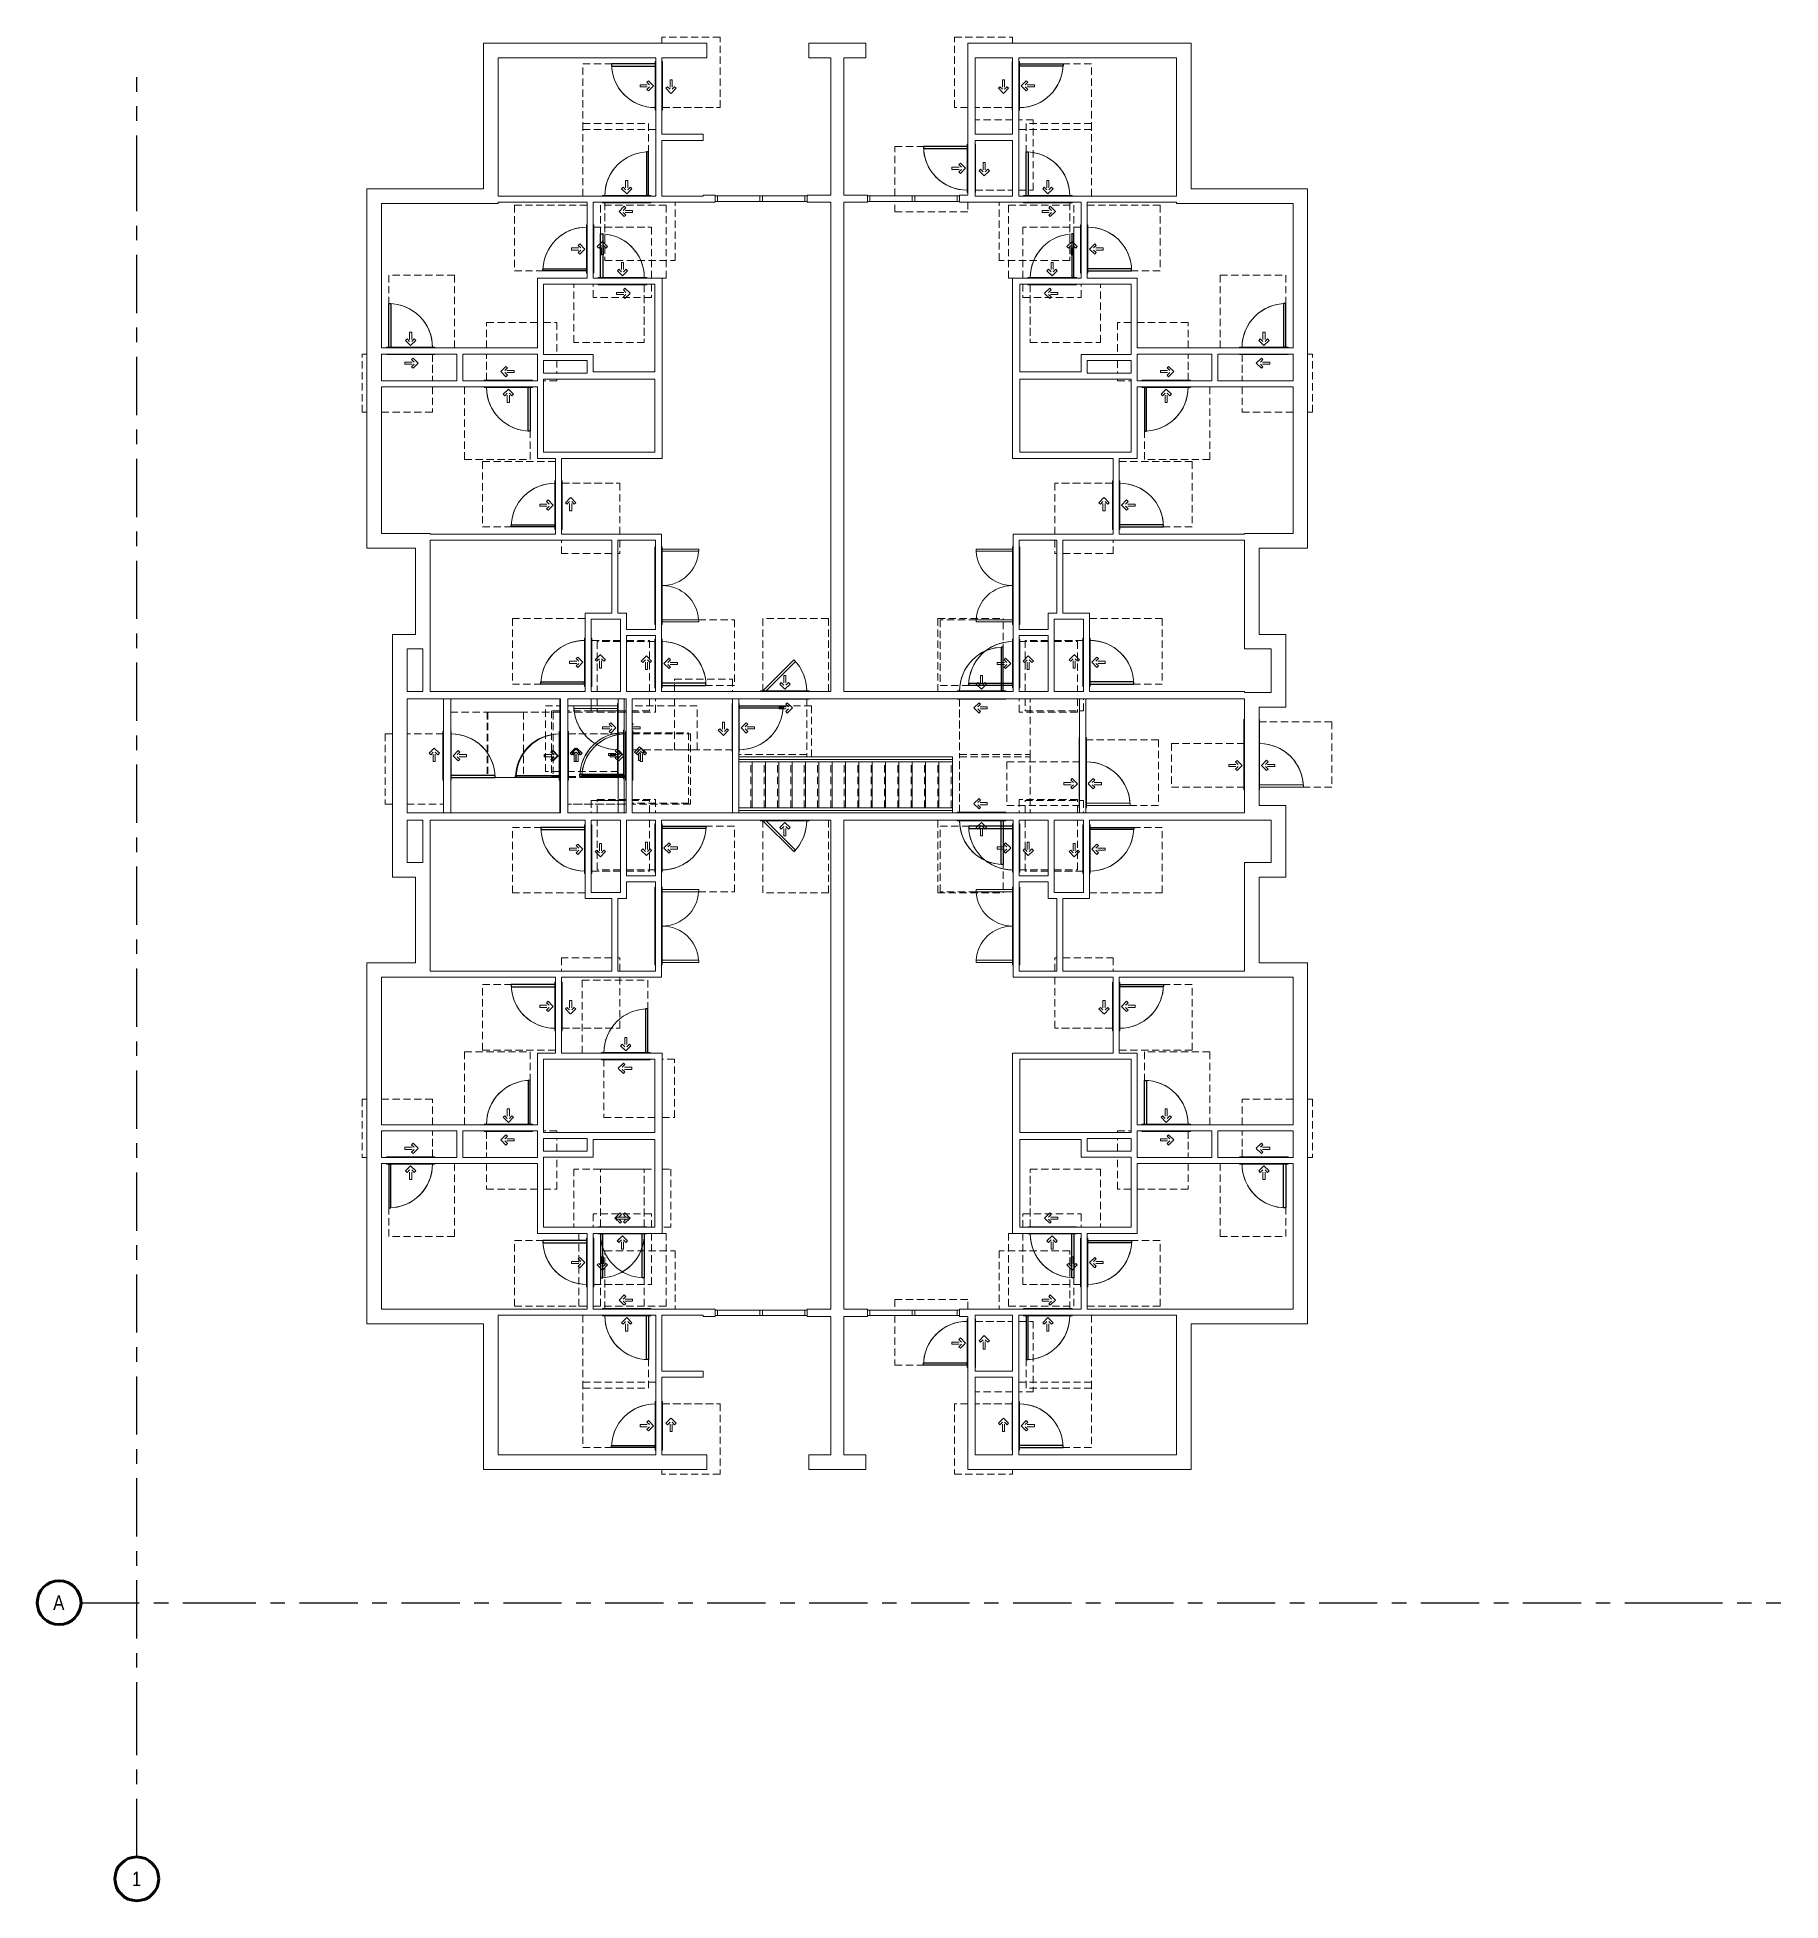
# Model space of a CAD drawing. Header units: inches. Extents: x -1352 to 84, y -1419 to 116.
import ezdxf

# ---------------------------------------------------------------- set-up
doc = ezdxf.new("R2010")
doc.units = ezdxf.units.IN
doc.header["$MEASUREMENT"] = 0
for name, pattern in [('ADA Clearance', [9, 6, -3]), ('Grid Line', [84, 48, -12, 12, -12]), ('Overhead', [9.75, 6, -3.75])]:
    doc.linetypes.add(name, pattern=pattern)
for name, color, linetype, lineweight in [('A-DOOR', 31, 'Continuous', 15), ('A-DOOR-FRAM', 31, 'Continuous', 9), ('A-FLOR-HRAL', 11, 'Continuous', 9), ('A-GLAZ-CWMG', 51, 'Continuous', 9), ('A-WALL', 113, 'Continuous', 15), ('I-WALL', 2, 'Continuous', 15), ('S-GRID', 1, 'Continuous', 9), ('S-GRID-IDEN', 1, 'Continuous', 50), ('S-STRS', 31, 'Continuous', 9)]:
    doc.layers.add(name, color=color, linetype=linetype, lineweight=lineweight)
doc.styles.add('Arial Narrow', font='ARIALN.TTF', dxfattribs={"height": 12})

# ---------------------------------------------------------------- blocks, each defined once
blk = doc.blocks.new('Door-Single_CE_ - HM Door-2_ HM Frame-5154985-ROOF')
at = {"layer": 'A-DOOR', "linetype": 'ADA Clearance', "lineweight": 9}
for p, q in [((-36, 62.5), (18, 62.5)), ((-36, 2.5), (-36, 62.5)), ((18, 62.5), (18, 3)), ((-0.9, 15.5), (-0.9, 7.7)), ((0.9, 15.5), (-0.9, 15.5)), ((0.9, 15.5), (0.9, 7.7)), ((-3, 9.9), (-4.3, 8.6)), ((-4.3, 8.6), (0, 4.4)), ((-3, 9.9), (-0.9, 7.7)), ((4.2, 8.6), (0, 4.4)), ((3, 9.9), (0.9, 7.7)), ((3, 9.9), (4.2, 8.6)), ((-18, -3), (-18, -33.5)), ((-2, -5.8), (-6.3, -10)), ((-2, -14.3), (-6.3, -10)), ((-0.8, -7), (-2.9, -9.2)), ((4.8, -9.2), (-2.9, -9.2)), ((4.8, -10.9), (-2.9, -10.9)), ((-0.8, -13), (-2.9, -10.9)), ((-0.8, -7), (-2, -5.8)), ((-0.8, -13), (-2, -14.3)), ((4.8, -10.9), (4.8, -9.2)), ((40, -2.5), (36, -2.5)), ((40, -50.5), (40, -2.5)), ((-18, -39.5), (-18, -50.5)), ((-18, -50.5), (40, -50.5))]:
    blk.add_line(p, q, dxfattribs=at)
at = {"layer": 'A-DOOR'}
for p, q in [((18, 39), (16.2, 39)), ((16.2, 39), (16.2, 3)), ((18, 3), (18, 39))]:
    blk.add_line(p, q, dxfattribs=at)
at = {"layer": 'A-DOOR', "lineweight": 25}
for p, q in [((18, 39), (16.2, 39)), ((16.2, 39), (16.2, 3)), ((18, 3), (18, 39))]:
    blk.add_line(p, q, dxfattribs=at)
at = {"layer": 'A-DOOR', "lineweight": 9}
blk.add_arc((18, 3), 36, 90, 179.9988, dxfattribs=at)
blk.add_arc((18, 3), 36, 90, 179.9988, dxfattribs=at)
blk.add_arc((18, 3), 36, 90, 179.9988, dxfattribs=at)
blk.add_arc((18, 3), 36, 90, 179.9988, dxfattribs=at)
blk = doc.blocks.new('Door-Single_CE_ - HM Door-2_ HM Frame-5154989-ROOF')
at = {"layer": 'A-DOOR', "linetype": 'ADA Clearance', "lineweight": 9}
for p, q in [((-18, 51), (40, 51)), ((-18, 39), (-18, 51)), ((40, 51), (40, 39)), ((-18, 3.5), (-18, 34)), ((40, 34), (40, 3)), ((-2, 14.8), (-6.3, 10.5)), ((-2, 6.3), (-6.3, 10.5)), ((-0.8, 13.5), (-2.9, 11.4)), ((4.8, 11.4), (-2.9, 11.4)), ((4.8, 9.7), (-2.9, 9.7)), ((-0.8, 7.5), (-2.9, 9.7)), ((-0.8, 13.5), (-2, 14.8)), ((-0.8, 7.5), (-2, 6.3)), ((4.8, 11.4), (4.8, 9.7)), ((-28, -3), (-36, -3)), ((-36, -3), (-36, -63)), ((-4.3, -9.1), (0, -4.9)), ((-3, -10.4), (-4.3, -9.1)), ((-3, -10.4), (-0.9, -8.2)), ((-0.9, -16), (-0.9, -8.2)), ((4.2, -9.1), (0, -4.9)), ((0.9, -16), (0.9, -8.2)), ((3, -10.4), (0.9, -8.2)), ((3, -10.4), (4.2, -9.1)), ((18, -63), (18, -3.5)), ((0.9, -16), (-0.9, -16)), ((-36, -63), (-27.2, -63)), ((-22.7, -63), (18, -63))]:
    blk.add_line(p, q, dxfattribs=at)
at = {"layer": 'A-DOOR'}
for p, q in [((16.2, -39.5), (16.2, -3.5)), ((18, -3.5), (18, -39.5)), ((18, -39.5), (16.2, -39.5))]:
    blk.add_line(p, q, dxfattribs=at)
at = {"layer": 'A-DOOR', "lineweight": 25}
for p, q in [((16.2, -39.5), (16.2, -3.5)), ((18, -3.5), (18, -39.5)), ((18, -39.5), (16.2, -39.5))]:
    blk.add_line(p, q, dxfattribs=at)
at = {"layer": 'A-DOOR', "lineweight": 9}
blk.add_arc((18, -3.5), 36, 180.0012, 270, dxfattribs=at)
blk.add_arc((18, -3.5), 36, 180.0012, 270, dxfattribs=at)
blk.add_arc((18, -3.5), 36, 180.0012, 270, dxfattribs=at)
blk.add_arc((18, -3.5), 36, 180.0012, 270, dxfattribs=at)
blk = doc.blocks.new('Door-Single_CE_ - HM Door-2_ HM Frame-V1-ROOF')
at = {"layer": 'A-DOOR', "linetype": 'ADA Clearance', "lineweight": 9}
for p, q in [((-36, 62.5), (18, 62.5)), ((-36, 2.5), (-36, 62.5)), ((18, 62.5), (18, 3)), ((-0.9, 15.5), (-0.9, 7.7)), ((0.9, 15.5), (-0.9, 15.5)), ((0.9, 15.5), (0.9, 7.7)), ((-3, 9.9), (-4.3, 8.6)), ((-4.3, 8.6), (0, 4.4)), ((-3, 9.9), (-0.9, 7.7)), ((4.2, 8.6), (0, 4.4)), ((3, 9.9), (0.9, 7.7)), ((3, 9.9), (4.2, 8.6)), ((-18, -3), (-18, -50.5)), ((-2, -5.8), (-6.3, -10)), ((-2, -14.3), (-6.3, -10)), ((-0.8, -7), (-2.9, -9.2)), ((4.8, -9.2), (-2.9, -9.2)), ((4.8, -10.9), (-2.9, -10.9)), ((-0.8, -13), (-2.9, -10.9)), ((-0.8, -7), (-2, -5.8)), ((-0.8, -13), (-2, -14.3)), ((4.8, -10.9), (4.8, -9.2)), ((40, -50.5), (40, -2.5)), ((-18, -50.5), (40, -50.5))]:
    blk.add_line(p, q, dxfattribs=at)
at = {"layer": 'A-DOOR'}
for p, q in [((18, 39), (16.2, 39)), ((16.2, 39), (16.2, 3)), ((18, 3), (18, 39))]:
    blk.add_line(p, q, dxfattribs=at)
at = {"layer": 'A-DOOR', "lineweight": 25}
for p, q in [((18, 39), (16.2, 39)), ((16.2, 39), (16.2, 3)), ((18, 3), (18, 39))]:
    blk.add_line(p, q, dxfattribs=at)
at = {"layer": 'A-DOOR', "lineweight": 9}
blk.add_arc((18, 3), 36, 90, 179.9988, dxfattribs=at)
blk.add_arc((18, 3), 36, 90, 179.9988, dxfattribs=at)
blk.add_arc((18, 3), 36, 90, 179.9988, dxfattribs=at)
blk.add_arc((18, 3), 36, 90, 179.9988, dxfattribs=at)
blk = doc.blocks.new('Door-Single_CE_ - HM Door-2_ HM Frame-5154984-ROOF')
at = {"layer": 'A-DOOR', "linetype": 'ADA Clearance', "lineweight": 9}
for p, q in [((-18, 50.5), (24, 50.5)), ((-18, 3), (-18, 50.5)), ((29, 50.5), (40, 50.5)), ((40, 50.5), (40, 2.5)), ((-2, 14.3), (-6.3, 10)), ((-2, 5.8), (-6.3, 10)), ((-0.8, 13), (-2.9, 10.9)), ((4.8, 10.9), (-2.9, 10.9)), ((4.8, 9.2), (-2.9, 9.2)), ((-0.8, 7), (-2.9, 9.2)), ((-0.8, 13), (-2, 14.3)), ((-0.8, 7), (-2, 5.8)), ((4.8, 10.9), (4.8, 9.2)), ((40, 2.5), (29, 2.5)), ((-36, -2.5), (-36, -62.5)), ((-4.3, -8.6), (0, -4.4)), ((-3, -9.9), (-4.3, -8.6)), ((-3, -9.9), (-0.9, -7.7)), ((-0.9, -15.5), (-0.9, -7.7)), ((4.2, -8.6), (0, -4.4)), ((0.9, -15.5), (0.9, -7.7)), ((3, -9.9), (0.9, -7.7)), ((3, -9.9), (4.2, -8.6)), ((18, -62.5), (18, -3)), ((0.9, -15.5), (-0.9, -15.5)), ((-36, -62.5), (18, -62.5))]:
    blk.add_line(p, q, dxfattribs=at)
at = {"layer": 'A-DOOR'}
for p, q in [((16.2, -39), (16.2, -3)), ((18, -3), (18, -39)), ((18, -39), (16.2, -39))]:
    blk.add_line(p, q, dxfattribs=at)
at = {"layer": 'A-DOOR', "lineweight": 25}
for p, q in [((16.2, -39), (16.2, -3)), ((18, -3), (18, -39)), ((18, -39), (16.2, -39))]:
    blk.add_line(p, q, dxfattribs=at)
at = {"layer": 'A-DOOR', "lineweight": 9}
blk.add_arc((18, -3), 36, 180.0012, 270, dxfattribs=at)
blk.add_arc((18, -3), 36, 180.0012, 270, dxfattribs=at)
blk.add_arc((18, -3), 36, 180.0012, 270, dxfattribs=at)
blk.add_arc((18, -3), 36, 180.0012, 270, dxfattribs=at)
blk = doc.blocks.new('Door-Single_CE_ - HM Door-2_ HM Frame-V2-ROOF')
at = {"layer": 'A-DOOR', "linetype": 'ADA Clearance', "lineweight": 9}
for p, q in [((-18, 50.5), (40, 50.5)), ((-18, 3), (-18, 50.5)), ((40, 50.5), (40, 2.5)), ((-2, 14.3), (-6.3, 10)), ((-2, 5.8), (-6.3, 10)), ((-0.8, 13), (-2.9, 10.9)), ((4.8, 10.9), (-2.9, 10.9)), ((4.8, 9.2), (-2.9, 9.2)), ((-0.8, 7), (-2.9, 9.2)), ((-0.8, 13), (-2, 14.3)), ((-0.8, 7), (-2, 5.8)), ((4.8, 10.9), (4.8, 9.2)), ((-32.7, -2.5), (-36, -2.5)), ((-36, -2.5), (-36, -62.5)), ((-4.3, -8.6), (0, -4.4)), ((-3, -9.9), (-4.3, -8.6)), ((-3, -9.9), (-0.9, -7.7)), ((-0.9, -15.5), (-0.9, -7.7)), ((4.2, -8.6), (0, -4.4)), ((0.9, -15.5), (0.9, -7.7)), ((3, -9.9), (0.9, -7.7)), ((3, -9.9), (4.2, -8.6)), ((18, -62.5), (18, -3)), ((0.9, -15.5), (-0.9, -15.5)), ((-36, -62.5), (18, -62.5))]:
    blk.add_line(p, q, dxfattribs=at)
at = {"layer": 'A-DOOR'}
for p, q in [((16.2, -39), (16.2, -3)), ((18, -3), (18, -39)), ((18, -39), (16.2, -39))]:
    blk.add_line(p, q, dxfattribs=at)
at = {"layer": 'A-DOOR', "lineweight": 25}
for p, q in [((16.2, -39), (16.2, -3)), ((18, -3), (18, -39)), ((18, -39), (16.2, -39))]:
    blk.add_line(p, q, dxfattribs=at)
at = {"layer": 'A-DOOR', "lineweight": 9}
blk.add_arc((18, -3), 36, 180.0012, 270, dxfattribs=at)
blk.add_arc((18, -3), 36, 180.0012, 270, dxfattribs=at)
blk.add_arc((18, -3), 36, 180.0012, 270, dxfattribs=at)
blk.add_arc((18, -3), 36, 180.0012, 270, dxfattribs=at)
blk = doc.blocks.new('Door-Single_CE_ - HM Door-2_ HM Frame-V3-ROOF')
at = {"layer": 'A-DOOR', "linetype": 'ADA Clearance', "lineweight": 9}
for p, q in [((-18, 50.5), (24, 50.5)), ((-18, 29.5), (-18, 50.5)), ((36, 50.5), (40, 50.5)), ((40, 50.5), (40, 2.5)), ((-18, 3), (-18, 24.5)), ((-2, 14.3), (-6.3, 10)), ((-2, 5.8), (-6.3, 10)), ((-0.8, 13), (-2.9, 10.9)), ((4.8, 10.9), (-2.9, 10.9)), ((4.8, 9.2), (-2.9, 9.2)), ((-0.8, 7), (-2.9, 9.2)), ((-0.8, 13), (-2, 14.3)), ((-0.8, 7), (-2, 5.8)), ((4.8, 10.9), (4.8, 9.2)), ((40, 2.5), (36, 2.5)), ((-36, -2.5), (-36, -62.5)), ((-4.3, -8.6), (0, -4.4)), ((-3, -9.9), (-4.3, -8.6)), ((-3, -9.9), (-0.9, -7.7)), ((-0.9, -15.5), (-0.9, -7.7)), ((4.2, -8.6), (0, -4.4)), ((0.9, -15.5), (0.9, -7.7)), ((3, -9.9), (0.9, -7.7)), ((3, -9.9), (4.2, -8.6)), ((18, -62.5), (18, -3)), ((0.9, -15.5), (-0.9, -15.5)), ((-36, -62.5), (18, -62.5))]:
    blk.add_line(p, q, dxfattribs=at)
at = {"layer": 'A-DOOR'}
for p, q in [((16.2, -39), (16.2, -3)), ((18, -3), (18, -39)), ((18, -39), (16.2, -39))]:
    blk.add_line(p, q, dxfattribs=at)
at = {"layer": 'A-DOOR', "lineweight": 25}
for p, q in [((16.2, -39), (16.2, -3)), ((18, -3), (18, -39)), ((18, -39), (16.2, -39))]:
    blk.add_line(p, q, dxfattribs=at)
at = {"layer": 'A-DOOR', "lineweight": 9}
blk.add_arc((18, -3), 36, 180.0012, 270, dxfattribs=at)
blk.add_arc((18, -3), 36, 180.0012, 270, dxfattribs=at)
blk.add_arc((18, -3), 36, 180.0012, 270, dxfattribs=at)
blk.add_arc((18, -3), 36, 180.0012, 270, dxfattribs=at)
blk = doc.blocks.new('Door-Single_CE_ - HM Door-2_ HM Frame-V4-ROOF')
at = {"layer": 'A-DOOR', "linetype": 'ADA Clearance', "lineweight": 9}
for p, q in [((-18, 50.5), (24, 50.5)), ((-18, 29.5), (-18, 50.5)), ((29, 50.5), (40, 50.5)), ((40, 50.5), (40, 24.3)), ((-18, 3), (-18, 24.5)), ((40, 19.3), (40, 8.8)), ((-2, 14.3), (-6.3, 10)), ((-2, 5.8), (-6.3, 10)), ((-0.8, 13), (-2.9, 10.9)), ((4.8, 10.9), (-2.9, 10.9)), ((4.8, 9.2), (-2.9, 9.2)), ((-0.8, 7), (-2.9, 9.2)), ((-0.8, 13), (-2, 14.3)), ((-0.8, 7), (-2, 5.8)), ((4.8, 10.9), (4.8, 9.2)), ((40, 2.5), (29, 2.5)), ((40, 3.8), (40, 2.5)), ((-36, -2.5), (-36, -62.5)), ((-4.3, -8.6), (0, -4.4)), ((-3, -9.9), (-4.3, -8.6)), ((-3, -9.9), (-0.9, -7.7)), ((-0.9, -15.5), (-0.9, -7.7)), ((4.2, -8.6), (0, -4.4)), ((0.9, -15.5), (0.9, -7.7)), ((3, -9.9), (0.9, -7.7)), ((3, -9.9), (4.2, -8.6)), ((18, -62.5), (18, -3)), ((0.9, -15.5), (-0.9, -15.5)), ((-36, -62.5), (18, -62.5))]:
    blk.add_line(p, q, dxfattribs=at)
at = {"layer": 'A-DOOR'}
for p, q in [((16.2, -39), (16.2, -3)), ((18, -3), (18, -39)), ((18, -39), (16.2, -39))]:
    blk.add_line(p, q, dxfattribs=at)
at = {"layer": 'A-DOOR', "lineweight": 25}
for p, q in [((16.2, -39), (16.2, -3)), ((18, -3), (18, -39)), ((18, -39), (16.2, -39))]:
    blk.add_line(p, q, dxfattribs=at)
at = {"layer": 'A-DOOR', "lineweight": 9}
blk.add_arc((18, -3), 36, 180.0012, 270, dxfattribs=at)
blk.add_arc((18, -3), 36, 180.0012, 270, dxfattribs=at)
blk.add_arc((18, -3), 36, 180.0012, 270, dxfattribs=at)
blk.add_arc((18, -3), 36, 180.0012, 270, dxfattribs=at)
blk = doc.blocks.new('Door-Single_CE_ - HM Door-2_ HM Frame-V5-ROOF')
at = {"layer": 'A-DOOR', "linetype": 'ADA Clearance', "lineweight": 9}
for p, q in [((-18, 50.5), (24, 50.5)), ((-18, 3), (-18, 50.5)), ((29, 50.5), (40, 50.5)), ((40, 50.5), (40, 49)), ((40, 44), (40, 2.5)), ((-2, 14.3), (-6.3, 10)), ((-2, 5.8), (-6.3, 10)), ((-0.8, 13), (-2.9, 10.9)), ((4.8, 10.9), (-2.9, 10.9)), ((4.8, 9.2), (-2.9, 9.2)), ((-0.8, 7), (-2.9, 9.2)), ((-0.8, 13), (-2, 14.3)), ((-0.8, 7), (-2, 5.8)), ((4.8, 10.9), (4.8, 9.2)), ((40, 2.5), (29, 2.5)), ((-36, -2.5), (-36, -62.5)), ((-4.3, -8.6), (0, -4.4)), ((-3, -9.9), (-4.3, -8.6)), ((-3, -9.9), (-0.9, -7.7)), ((-0.9, -15.5), (-0.9, -7.7)), ((4.2, -8.6), (0, -4.4)), ((0.9, -15.5), (0.9, -7.7)), ((3, -9.9), (0.9, -7.7)), ((3, -9.9), (4.2, -8.6)), ((18, -62.5), (18, -3)), ((0.9, -15.5), (-0.9, -15.5)), ((-36, -62.5), (18, -62.5))]:
    blk.add_line(p, q, dxfattribs=at)
at = {"layer": 'A-DOOR'}
for p, q in [((16.2, -39), (16.2, -3)), ((18, -3), (18, -39)), ((18, -39), (16.2, -39))]:
    blk.add_line(p, q, dxfattribs=at)
at = {"layer": 'A-DOOR', "lineweight": 25}
for p, q in [((16.2, -39), (16.2, -3)), ((18, -3), (18, -39)), ((18, -39), (16.2, -39))]:
    blk.add_line(p, q, dxfattribs=at)
at = {"layer": 'A-DOOR', "lineweight": 9}
blk.add_arc((18, -3), 36, 180.0012, 270, dxfattribs=at)
blk.add_arc((18, -3), 36, 180.0012, 270, dxfattribs=at)
blk.add_arc((18, -3), 36, 180.0012, 270, dxfattribs=at)
blk.add_arc((18, -3), 36, 180.0012, 270, dxfattribs=at)
blk = doc.blocks.new('Door-Single_CE_ - HM Door-2_ HM Frame-V6-ROOF')
at = {"layer": 'A-DOOR', "linetype": 'ADA Clearance', "lineweight": 9}
for p, q in [((-18, 50.5), (24, 50.5)), ((-18, 31.5), (-18, 50.5)), ((30, 50.5), (40, 50.5)), ((40, 50.5), (40, 6.1)), ((-18, 3), (-18, 26.5)), ((-2, 14.3), (-6.3, 10)), ((-2, 5.8), (-6.3, 10)), ((-0.8, 13), (-2.9, 10.9)), ((4.8, 10.9), (-2.9, 10.9)), ((4.8, 9.2), (-2.9, 9.2)), ((-0.8, 7), (-2.9, 9.2)), ((-0.8, 13), (-2, 14.3)), ((-0.8, 7), (-2, 5.8)), ((4.8, 10.9), (4.8, 9.2)), ((-36, -2.5), (-36, -62.5)), ((-4.3, -8.6), (0, -4.4)), ((-3, -9.9), (-4.3, -8.6)), ((-3, -9.9), (-0.9, -7.7)), ((-0.9, -15.5), (-0.9, -7.7)), ((4.2, -8.6), (0, -4.4)), ((0.9, -15.5), (0.9, -7.7)), ((3, -9.9), (0.9, -7.7)), ((3, -9.9), (4.2, -8.6)), ((18, -62.5), (18, -3)), ((0.9, -15.5), (-0.9, -15.5)), ((-36, -62.5), (18, -62.5))]:
    blk.add_line(p, q, dxfattribs=at)
at = {"layer": 'A-DOOR'}
for p, q in [((16.2, -39), (16.2, -3)), ((18, -3), (18, -39)), ((18, -39), (16.2, -39))]:
    blk.add_line(p, q, dxfattribs=at)
at = {"layer": 'A-DOOR', "lineweight": 25}
for p, q in [((16.2, -39), (16.2, -3)), ((18, -3), (18, -39)), ((18, -39), (16.2, -39))]:
    blk.add_line(p, q, dxfattribs=at)
at = {"layer": 'A-DOOR', "lineweight": 9}
blk.add_arc((18, -3), 36, 180.0012, 270, dxfattribs=at)
blk.add_arc((18, -3), 36, 180.0012, 270, dxfattribs=at)
blk.add_arc((18, -3), 36, 180.0012, 270, dxfattribs=at)
blk.add_arc((18, -3), 36, 180.0012, 270, dxfattribs=at)
blk = doc.blocks.new('Door-Single_CE_ - HM Door-2_ HM Frame-V7-ROOF')
at = {"layer": 'A-DOOR', "linetype": 'ADA Clearance', "lineweight": 9}
for p, q in [((-36, 62.5), (18, 62.5)), ((-36, 33), (-36, 62.5)), ((18, 62.5), (18, 3)), ((-0.9, 15.5), (-0.9, 7.7)), ((0.9, 15.5), (-0.9, 15.5)), ((0.9, 15.5), (0.9, 7.7)), ((-3, 9.9), (-4.3, 8.6)), ((-4.3, 8.6), (0, 4.4)), ((-3, 9.9), (-0.9, 7.7)), ((4.2, 8.6), (0, 4.4)), ((3, 9.9), (0.9, 7.7)), ((3, 9.9), (4.2, 8.6)), ((-18, -3), (-18, -26.5)), ((-2, -5.8), (-6.3, -10)), ((-2, -14.3), (-6.3, -10)), ((-0.8, -7), (-2.9, -9.2)), ((4.8, -9.2), (-2.9, -9.2)), ((4.8, -10.9), (-2.9, -10.9)), ((-0.8, -13), (-2.9, -10.9)), ((-0.8, -7), (-2, -5.8)), ((-0.8, -13), (-2, -14.3)), ((4.8, -10.9), (4.8, -9.2)), ((40, -2.5), (29, -2.5)), ((40, -50.5), (40, -2.5)), ((-18, -31.5), (-18, -50.5)), ((-18, -50.5), (23, -50.5)), ((29, -50.5), (40, -50.5))]:
    blk.add_line(p, q, dxfattribs=at)
at = {"layer": 'A-DOOR'}
for p, q in [((18, 39), (16.2, 39)), ((16.2, 39), (16.2, 3)), ((18, 3), (18, 39))]:
    blk.add_line(p, q, dxfattribs=at)
at = {"layer": 'A-DOOR', "lineweight": 25}
for p, q in [((18, 39), (16.2, 39)), ((16.2, 39), (16.2, 3)), ((18, 3), (18, 39))]:
    blk.add_line(p, q, dxfattribs=at)
at = {"layer": 'A-DOOR', "lineweight": 9}
blk.add_arc((18, 3), 36, 90, 179.9988, dxfattribs=at)
blk.add_arc((18, 3), 36, 90, 179.9988, dxfattribs=at)
blk.add_arc((18, 3), 36, 90, 179.9988, dxfattribs=at)
blk.add_arc((18, 3), 36, 90, 179.9988, dxfattribs=at)
blk = doc.blocks.new('Door-Double_CE_ - WD Door-2_ HM Frame-5154994-ROOF')
at = {"layer": 'A-DOOR', "lineweight": 9}
for centre, start, end in [((-30, 3), 0.0014, 86.6602), ((30, 3), 93.3538, 179.9986)]:
    blk.add_arc(centre, 30, start, end, dxfattribs=at)
blk = doc.blocks.new('Door-Single_CE_ - HM Door-2_ HM Frame-V8-ROOF')
at = {"layer": 'A-DOOR', "linetype": 'ADA Clearance', "lineweight": 9}
for p, q in [((-18, 51), (40, 51)), ((-18, 3.5), (-18, 51)), ((40, 51), (40, 3)), ((-2, 14.8), (-6.3, 10.5)), ((-2, 6.3), (-6.3, 10.5)), ((-0.8, 13.5), (-2.9, 11.4)), ((4.8, 11.4), (-2.9, 11.4)), ((4.8, 9.7), (-2.9, 9.7)), ((-0.8, 7.5), (-2.9, 9.7)), ((-0.8, 13.5), (-2, 14.8)), ((-0.8, 7.5), (-2, 6.3)), ((4.8, 11.4), (4.8, 9.7)), ((-36, -3), (-36, -63)), ((-4.3, -9.1), (0, -4.9)), ((-3, -10.4), (-4.3, -9.1)), ((-3, -10.4), (-0.9, -8.2)), ((-0.9, -16), (-0.9, -8.2)), ((4.2, -9.1), (0, -4.9)), ((0.9, -16), (0.9, -8.2)), ((3, -10.4), (0.9, -8.2)), ((3, -10.4), (4.2, -9.1)), ((18, -60.3), (18, -3.5)), ((0.9, -16), (-0.9, -16)), ((-36, -63), (18, -63)), ((18, -63), (18, -62))]:
    blk.add_line(p, q, dxfattribs=at)
at = {"layer": 'A-DOOR'}
for p, q in [((16.2, -39.5), (16.2, -3.5)), ((18, -3.5), (18, -39.5)), ((18, -39.5), (16.2, -39.5))]:
    blk.add_line(p, q, dxfattribs=at)
at = {"layer": 'A-DOOR', "lineweight": 25}
for p, q in [((16.2, -39.5), (16.2, -3.5)), ((18, -3.5), (18, -39.5)), ((18, -39.5), (16.2, -39.5))]:
    blk.add_line(p, q, dxfattribs=at)
at = {"layer": 'A-DOOR', "lineweight": 9}
blk.add_arc((18, -3.5), 36, 180.0012, 270, dxfattribs=at)
blk.add_arc((18, -3.5), 36, 180.0012, 270, dxfattribs=at)
blk.add_arc((18, -3.5), 36, 180.0012, 270, dxfattribs=at)
blk.add_arc((18, -3.5), 36, 180.0012, 270, dxfattribs=at)
blk = doc.blocks.new('Door-Single_CE_ - HM Door-2_ HM Frame-V9-ROOF')
at = {"layer": 'A-DOOR', "linetype": 'ADA Clearance', "lineweight": 9}
for p, q in [((-18, 50.5), (40, 50.5)), ((-18, 3), (-18, 50.5)), ((40, 50.5), (40, 2.5)), ((-2, 14.3), (-6.3, 10)), ((-2, 5.8), (-6.3, 10)), ((-0.8, 13), (-2.9, 10.9)), ((4.8, 10.9), (-2.9, 10.9)), ((4.8, 9.2), (-2.9, 9.2)), ((-0.8, 7), (-2.9, 9.2)), ((-0.8, 13), (-2, 14.3)), ((-0.8, 7), (-2, 5.8)), ((4.8, 10.9), (4.8, 9.2)), ((40, 2.5), (36, 2.5)), ((-36, -2.5), (-36, -62.5)), ((-4.3, -8.6), (0, -4.4)), ((-3, -9.9), (-4.3, -8.6)), ((-3, -9.9), (-0.9, -7.7)), ((-0.9, -15.5), (-0.9, -7.7)), ((4.2, -8.6), (0, -4.4)), ((0.9, -15.5), (0.9, -7.7)), ((3, -9.9), (0.9, -7.7)), ((3, -9.9), (4.2, -8.6)), ((18, -62.5), (18, -3)), ((0.9, -15.5), (-0.9, -15.5)), ((-36, -62.5), (18, -62.5))]:
    blk.add_line(p, q, dxfattribs=at)
at = {"layer": 'A-DOOR'}
for p, q in [((16.2, -39), (16.2, -3)), ((18, -3), (18, -39)), ((18, -39), (16.2, -39))]:
    blk.add_line(p, q, dxfattribs=at)
at = {"layer": 'A-DOOR', "lineweight": 25}
for p, q in [((16.2, -39), (16.2, -3)), ((18, -3), (18, -39)), ((18, -39), (16.2, -39))]:
    blk.add_line(p, q, dxfattribs=at)
at = {"layer": 'A-DOOR', "lineweight": 9}
blk.add_arc((18, -3), 36, 180.0012, 270, dxfattribs=at)
blk.add_arc((18, -3), 36, 180.0012, 270, dxfattribs=at)
blk.add_arc((18, -3), 36, 180.0012, 270, dxfattribs=at)
blk.add_arc((18, -3), 36, 180.0012, 270, dxfattribs=at)
blk = doc.blocks.new('Door-Single_CE_ - HM Door-2_ HM Frame-V10-ROOF')
at = {"layer": 'A-DOOR', "linetype": 'ADA Clearance', "lineweight": 9}
for p, q in [((-18, 50.5), (40, 50.5)), ((-18, 3), (-18, 50.5)), ((40, 50.5), (40, 2.5)), ((-2, 14.3), (-6.3, 10)), ((-2, 5.8), (-6.3, 10)), ((-0.8, 13), (-2.9, 10.9)), ((4.8, 10.9), (-2.9, 10.9)), ((4.8, 9.2), (-2.9, 9.2)), ((-0.8, 7), (-2.9, 9.2)), ((-0.8, 13), (-2, 14.3)), ((-0.8, 7), (-2, 5.8)), ((4.8, 10.9), (4.8, 9.2)), ((-36, -2.5), (-36, -62.5)), ((-4.3, -8.6), (0, -4.4)), ((-3, -9.9), (-4.3, -8.6)), ((-3, -9.9), (-0.9, -7.7)), ((-0.9, -15.5), (-0.9, -7.7)), ((4.2, -8.6), (0, -4.4)), ((0.9, -15.5), (0.9, -7.7)), ((3, -9.9), (0.9, -7.7)), ((3, -9.9), (4.2, -8.6)), ((18, -62.5), (18, -3)), ((0.9, -15.5), (-0.9, -15.5)), ((-36, -62.5), (18, -62.5))]:
    blk.add_line(p, q, dxfattribs=at)
at = {"layer": 'A-DOOR'}
for p, q in [((16.2, -39), (16.2, -3)), ((18, -3), (18, -39)), ((18, -39), (16.2, -39))]:
    blk.add_line(p, q, dxfattribs=at)
at = {"layer": 'A-DOOR', "lineweight": 25}
for p, q in [((16.2, -39), (16.2, -3)), ((18, -3), (18, -39)), ((18, -39), (16.2, -39))]:
    blk.add_line(p, q, dxfattribs=at)
at = {"layer": 'A-DOOR', "lineweight": 9}
blk.add_arc((18, -3), 36, 180.0012, 270, dxfattribs=at)
blk.add_arc((18, -3), 36, 180.0012, 270, dxfattribs=at)
blk.add_arc((18, -3), 36, 180.0012, 270, dxfattribs=at)
blk.add_arc((18, -3), 36, 180.0012, 270, dxfattribs=at)
blk = doc.blocks.new('Door-Single_CE_ - HM Door-2_ HM Frame-V11-ROOF')
at = {"layer": 'A-DOOR', "linetype": 'ADA Clearance', "lineweight": 9}
for p, q in [((-36, 62.5), (18, 62.5)), ((-36, 2.5), (-36, 62.5)), ((18, 62.5), (18, 3)), ((-0.9, 15.5), (-0.9, 7.7)), ((0.9, 15.5), (-0.9, 15.5)), ((0.9, 15.5), (0.9, 7.7)), ((-3, 9.9), (-4.3, 8.6)), ((-4.3, 8.6), (0, 4.4)), ((-3, 9.9), (-0.9, 7.7)), ((4.2, 8.6), (0, 4.4)), ((3, 9.9), (0.9, 7.7)), ((3, 9.9), (4.2, 8.6)), ((-18, -3), (-18, -50.5)), ((-2, -5.8), (-6.3, -10)), ((-2, -14.3), (-6.3, -10)), ((-0.8, -7), (-2.9, -9.2)), ((4.8, -9.2), (-2.9, -9.2)), ((4.8, -10.9), (-2.9, -10.9)), ((-0.8, -13), (-2.9, -10.9)), ((-0.8, -7), (-2, -5.8)), ((-0.8, -13), (-2, -14.3)), ((4.8, -10.9), (4.8, -9.2)), ((40, -2.5), (29, -2.5)), ((40, -50.5), (40, -2.5)), ((-18, -50.5), (24, -50.5)), ((29, -50.5), (40, -50.5))]:
    blk.add_line(p, q, dxfattribs=at)
at = {"layer": 'A-DOOR'}
for p, q in [((18, 39), (16.2, 39)), ((16.2, 39), (16.2, 3)), ((18, 3), (18, 39))]:
    blk.add_line(p, q, dxfattribs=at)
at = {"layer": 'A-DOOR', "lineweight": 25}
for p, q in [((18, 39), (16.2, 39)), ((16.2, 39), (16.2, 3)), ((18, 3), (18, 39))]:
    blk.add_line(p, q, dxfattribs=at)
at = {"layer": 'A-DOOR', "lineweight": 9}
blk.add_arc((18, 3), 36, 90, 179.9988, dxfattribs=at)
blk.add_arc((18, 3), 36, 90, 179.9988, dxfattribs=at)
blk.add_arc((18, 3), 36, 90, 179.9988, dxfattribs=at)
blk.add_arc((18, 3), 36, 90, 179.9988, dxfattribs=at)
blk = doc.blocks.new('Door-Single_CE_ - HM Door-2_ HM Frame-V12-ROOF')
at = {"layer": 'A-DOOR', "linetype": 'ADA Clearance', "lineweight": 9}
for p, q in [((-18, 50.5), (26.7, 50.5)), ((-18, 3), (-18, 50.5)), ((32.7, 50.5), (40, 50.5)), ((40, 50.5), (40, 2.5)), ((-2, 14.3), (-6.3, 10)), ((-2, 5.8), (-6.3, 10)), ((-0.8, 13), (-2.9, 10.9)), ((4.8, 10.9), (-2.9, 10.9)), ((4.8, 9.2), (-2.9, 9.2)), ((-0.8, 7), (-2.9, 9.2)), ((-0.8, 13), (-2, 14.3)), ((-0.8, 7), (-2, 5.8)), ((4.8, 10.9), (4.8, 9.2)), ((40, 2.5), (32.7, 2.5)), ((-36, -2.5), (-36, -62.5)), ((-4.3, -8.6), (0, -4.4)), ((-3, -9.9), (-4.3, -8.6)), ((-3, -9.9), (-0.9, -7.7)), ((-0.9, -15.5), (-0.9, -7.7)), ((4.2, -8.6), (0, -4.4)), ((0.9, -15.5), (0.9, -7.7)), ((3, -9.9), (0.9, -7.7)), ((3, -9.9), (4.2, -8.6)), ((18, -62.5), (18, -3)), ((0.9, -15.5), (-0.9, -15.5)), ((-36, -62.5), (-29, -62.5)), ((-24, -62.5), (18, -62.5))]:
    blk.add_line(p, q, dxfattribs=at)
at = {"layer": 'A-DOOR'}
for p, q in [((16.2, -39), (16.2, -3)), ((18, -3), (18, -39)), ((18, -39), (16.2, -39))]:
    blk.add_line(p, q, dxfattribs=at)
at = {"layer": 'A-DOOR', "lineweight": 25}
for p, q in [((16.2, -39), (16.2, -3)), ((18, -3), (18, -39)), ((18, -39), (16.2, -39))]:
    blk.add_line(p, q, dxfattribs=at)
at = {"layer": 'A-DOOR', "lineweight": 9}
blk.add_arc((18, -3), 36, 180.0012, 270, dxfattribs=at)
blk.add_arc((18, -3), 36, 180.0012, 270, dxfattribs=at)
blk.add_arc((18, -3), 36, 180.0012, 270, dxfattribs=at)
blk.add_arc((18, -3), 36, 180.0012, 270, dxfattribs=at)
blk = doc.blocks.new('Door-Single_CE_ - HM Door-2_ HM Frame-V13-ROOF')
at = {"layer": 'A-DOOR', "linetype": 'ADA Clearance', "lineweight": 9}
for p, q in [((-36, 62.5), (18, 62.5)), ((-36, 2.5), (-36, 62.5)), ((18, 62.5), (18, 3)), ((-0.9, 15.5), (-0.9, 7.7)), ((0.9, 15.5), (-0.9, 15.5)), ((0.9, 15.5), (0.9, 7.7)), ((-3, 9.9), (-4.3, 8.6)), ((-4.3, 8.6), (0, 4.4)), ((-3, 9.9), (-0.9, 7.7)), ((4.2, 8.6), (0, 4.4)), ((3, 9.9), (0.9, 7.7)), ((3, 9.9), (4.2, 8.6)), ((-18, -3), (-18, -24.5)), ((-2, -5.8), (-6.3, -10)), ((-2, -14.3), (-6.3, -10)), ((-0.8, -7), (-2.9, -9.2)), ((4.8, -9.2), (-2.9, -9.2)), ((4.8, -10.9), (-2.9, -10.9)), ((-0.8, -13), (-2.9, -10.9)), ((-0.8, -7), (-2, -5.8)), ((-0.8, -13), (-2, -14.3)), ((4.8, -10.9), (4.8, -9.2)), ((40, -2.5), (36, -2.5)), ((40, -50.5), (40, -2.5)), ((-18, -29.5), (-18, -50.5)), ((-18, -50.5), (24, -50.5)), ((36, -50.5), (40, -50.5))]:
    blk.add_line(p, q, dxfattribs=at)
at = {"layer": 'A-DOOR'}
for p, q in [((18, 39), (16.2, 39)), ((16.2, 39), (16.2, 3)), ((18, 3), (18, 39))]:
    blk.add_line(p, q, dxfattribs=at)
at = {"layer": 'A-DOOR', "lineweight": 25}
for p, q in [((18, 39), (16.2, 39)), ((16.2, 39), (16.2, 3)), ((18, 3), (18, 39))]:
    blk.add_line(p, q, dxfattribs=at)
at = {"layer": 'A-DOOR', "lineweight": 9}
blk.add_arc((18, 3), 36, 90, 179.9988, dxfattribs=at)
blk.add_arc((18, 3), 36, 90, 179.9988, dxfattribs=at)
blk.add_arc((18, 3), 36, 90, 179.9988, dxfattribs=at)
blk.add_arc((18, 3), 36, 90, 179.9988, dxfattribs=at)
blk = doc.blocks.new('Door-Single_CE_ - HM Door-2_ HM Frame-V14-ROOF')
at = {"layer": 'A-DOOR', "linetype": 'ADA Clearance', "lineweight": 9}
for p, q in [((-36, 62.5), (18, 62.5)), ((-36, 2.5), (-36, 62.5)), ((18, 62.5), (18, 3)), ((-0.9, 15.5), (-0.9, 7.7)), ((0.9, 15.5), (-0.9, 15.5)), ((0.9, 15.5), (0.9, 7.7)), ((-3, 9.9), (-4.3, 8.6)), ((-4.3, 8.6), (0, 4.4)), ((-3, 9.9), (-0.9, 7.7)), ((4.2, 8.6), (0, 4.4)), ((3, 9.9), (0.9, 7.7)), ((3, 9.9), (4.2, 8.6)), ((-18, -3), (-18, -24.5)), ((-2, -5.8), (-6.3, -10)), ((-2, -14.3), (-6.3, -10)), ((-0.8, -7), (-2.9, -9.2)), ((4.8, -9.2), (-2.9, -9.2)), ((4.8, -10.9), (-2.9, -10.9)), ((-0.8, -13), (-2.9, -10.9)), ((-0.8, -7), (-2, -5.8)), ((-0.8, -13), (-2, -14.3)), ((4.8, -10.9), (4.8, -9.2)), ((40, -2.5), (29, -2.5)), ((40, -3.8), (40, -2.5)), ((40, -19.2), (40, -8.8)), ((-18, -29.5), (-18, -50.5)), ((40, -50.5), (40, -24.3)), ((-18, -50.5), (24, -50.5)), ((29, -50.5), (40, -50.5))]:
    blk.add_line(p, q, dxfattribs=at)
at = {"layer": 'A-DOOR'}
for p, q in [((18, 39), (16.2, 39)), ((16.2, 39), (16.2, 3)), ((18, 3), (18, 39))]:
    blk.add_line(p, q, dxfattribs=at)
at = {"layer": 'A-DOOR', "lineweight": 25}
for p, q in [((18, 39), (16.2, 39)), ((16.2, 39), (16.2, 3)), ((18, 3), (18, 39))]:
    blk.add_line(p, q, dxfattribs=at)
at = {"layer": 'A-DOOR', "lineweight": 9}
blk.add_arc((18, 3), 36, 90, 179.9988, dxfattribs=at)
blk.add_arc((18, 3), 36, 90, 179.9988, dxfattribs=at)
blk.add_arc((18, 3), 36, 90, 179.9988, dxfattribs=at)
blk.add_arc((18, 3), 36, 90, 179.9988, dxfattribs=at)
blk = doc.blocks.new('Door-Single_CE_ - HM Door-2_ HM Frame-V15-ROOF')
at = {"layer": 'A-DOOR', "linetype": 'ADA Clearance', "lineweight": 9}
for p, q in [((-36, 62.5), (18, 62.5)), ((-36, 2.5), (-36, 62.5)), ((18, 62.5), (18, 3)), ((-0.9, 15.5), (-0.9, 7.7)), ((0.9, 15.5), (-0.9, 15.5)), ((0.9, 15.5), (0.9, 7.7)), ((-3, 9.9), (-4.3, 8.6)), ((-4.3, 8.6), (0, 4.4)), ((-3, 9.9), (-0.9, 7.7)), ((4.2, 8.6), (0, 4.4)), ((3, 9.9), (0.9, 7.7)), ((3, 9.9), (4.2, 8.6)), ((-18, -3), (-18, -50.5)), ((-2, -5.8), (-6.3, -10)), ((-2, -14.3), (-6.3, -10)), ((-0.8, -7), (-2.9, -9.2)), ((4.8, -9.2), (-2.9, -9.2)), ((4.8, -10.9), (-2.9, -10.9)), ((-0.8, -13), (-2.9, -10.9)), ((-0.8, -7), (-2, -5.8)), ((-0.8, -13), (-2, -14.3)), ((4.8, -10.9), (4.8, -9.2)), ((40, -2.5), (29, -2.5)), ((40, -44), (40, -2.5)), ((-18, -50.5), (24, -50.5)), ((29, -50.5), (40, -50.5)), ((40, -50.5), (40, -49))]:
    blk.add_line(p, q, dxfattribs=at)
at = {"layer": 'A-DOOR'}
for p, q in [((18, 39), (16.2, 39)), ((16.2, 39), (16.2, 3)), ((18, 3), (18, 39))]:
    blk.add_line(p, q, dxfattribs=at)
at = {"layer": 'A-DOOR', "lineweight": 25}
for p, q in [((18, 39), (16.2, 39)), ((16.2, 39), (16.2, 3)), ((18, 3), (18, 39))]:
    blk.add_line(p, q, dxfattribs=at)
at = {"layer": 'A-DOOR', "lineweight": 9}
blk.add_arc((18, 3), 36, 90, 179.9988, dxfattribs=at)
blk.add_arc((18, 3), 36, 90, 179.9988, dxfattribs=at)
blk.add_arc((18, 3), 36, 90, 179.9988, dxfattribs=at)
blk.add_arc((18, 3), 36, 90, 179.9988, dxfattribs=at)
blk = doc.blocks.new('Door-Single_CE_ - HM Door-2_ HM Frame-V16-ROOF')
at = {"layer": 'A-DOOR', "linetype": 'ADA Clearance', "lineweight": 9}
for p, q in [((-36, 62.5), (18, 62.5)), ((-36, 2.5), (-36, 62.5)), ((18, 62.5), (18, 3)), ((-0.9, 15.5), (-0.9, 7.7)), ((0.9, 15.5), (-0.9, 15.5)), ((0.9, 15.5), (0.9, 7.7)), ((-3, 9.9), (-4.3, 8.6)), ((-4.3, 8.6), (0, 4.4)), ((-3, 9.9), (-0.9, 7.7)), ((4.2, 8.6), (0, 4.4)), ((3, 9.9), (0.9, 7.7)), ((3, 9.9), (4.2, 8.6)), ((-18, -3), (-18, -26.5)), ((-2, -5.8), (-6.3, -10)), ((-2, -14.3), (-6.3, -10)), ((-0.8, -7), (-2.9, -9.2)), ((4.8, -9.2), (-2.9, -9.2)), ((4.8, -10.9), (-2.9, -10.9)), ((-0.8, -13), (-2.9, -10.9)), ((-0.8, -7), (-2, -5.8)), ((-0.8, -13), (-2, -14.3)), ((4.8, -10.9), (4.8, -9.2)), ((40, -2.5), (30, -2.5)), ((40, -24.8), (40, -2.5)), ((-18, -31.5), (-18, -50.5)), ((40, -50.5), (40, -36.3)), ((-18, -50.5), (24, -50.5)), ((30, -50.5), (40, -50.5))]:
    blk.add_line(p, q, dxfattribs=at)
at = {"layer": 'A-DOOR'}
for p, q in [((18, 39), (16.2, 39)), ((16.2, 39), (16.2, 3)), ((18, 3), (18, 39))]:
    blk.add_line(p, q, dxfattribs=at)
at = {"layer": 'A-DOOR', "lineweight": 25}
for p, q in [((18, 39), (16.2, 39)), ((16.2, 39), (16.2, 3)), ((18, 3), (18, 39))]:
    blk.add_line(p, q, dxfattribs=at)
at = {"layer": 'A-DOOR', "lineweight": 9}
blk.add_arc((18, 3), 36, 90, 179.9988, dxfattribs=at)
blk.add_arc((18, 3), 36, 90, 179.9988, dxfattribs=at)
blk.add_arc((18, 3), 36, 90, 179.9988, dxfattribs=at)
blk.add_arc((18, 3), 36, 90, 179.9988, dxfattribs=at)
blk = doc.blocks.new('Door-Single_CE_ - HM Door-2_ HM Frame-V17-ROOF')
at = {"layer": 'A-DOOR', "linetype": 'ADA Clearance', "lineweight": 9}
for p, q in [((-18, 50.5), (23, 50.5)), ((-18, 31.5), (-18, 50.5)), ((29, 50.5), (40, 50.5)), ((40, 50.5), (40, 33.2)), ((-18, 3), (-18, 26.5)), ((40, 21.7), (40, 2.5)), ((-2, 14.3), (-6.3, 10)), ((-2, 5.8), (-6.3, 10)), ((-0.8, 13), (-2.9, 10.9)), ((4.8, 10.9), (-2.9, 10.9)), ((4.8, 9.2), (-2.9, 9.2)), ((-0.8, 7), (-2.9, 9.2)), ((-0.8, 13), (-2, 14.3)), ((-0.8, 7), (-2, 5.8)), ((4.8, 10.9), (4.8, 9.2)), ((40, 2.5), (29, 2.5)), ((-4.3, -8.6), (0, -4.4)), ((-3, -9.9), (-4.3, -8.6)), ((-3, -9.9), (-0.9, -7.7)), ((-0.9, -15.5), (-0.9, -7.7)), ((4.2, -8.6), (0, -4.4)), ((0.9, -15.5), (0.9, -7.7)), ((3, -9.9), (0.9, -7.7)), ((3, -9.9), (4.2, -8.6)), ((18, -62.5), (18, -3)), ((0.9, -15.5), (-0.9, -15.5)), ((-36, -33), (-36, -62.5)), ((-36, -62.5), (18, -62.5))]:
    blk.add_line(p, q, dxfattribs=at)
at = {"layer": 'A-DOOR'}
for p, q in [((16.2, -39), (16.2, -3)), ((18, -3), (18, -39)), ((18, -39), (16.2, -39))]:
    blk.add_line(p, q, dxfattribs=at)
at = {"layer": 'A-DOOR', "lineweight": 25}
for p, q in [((16.2, -39), (16.2, -3)), ((18, -3), (18, -39)), ((18, -39), (16.2, -39))]:
    blk.add_line(p, q, dxfattribs=at)
at = {"layer": 'A-DOOR', "lineweight": 9}
blk.add_arc((18, -3), 36, 180.0012, 270, dxfattribs=at)
blk.add_arc((18, -3), 36, 180.0012, 270, dxfattribs=at)
blk.add_arc((18, -3), 36, 180.0012, 270, dxfattribs=at)
blk.add_arc((18, -3), 36, 180.0012, 270, dxfattribs=at)
blk = doc.blocks.new('Door-Double_CE_ - WD Door-2_ HM Frame-5154991-ROOF')
at = {"layer": 'A-DOOR', "lineweight": 9}
for centre, start, end in [((-30, -3), 273.3398, 359.9986), ((30, -3), 180.0014, 266.6462)]:
    blk.add_arc(centre, 30, start, end, dxfattribs=at)
blk = doc.blocks.new('Door-Single_CE_ - HM Door-2_ HM Frame-V18-ROOF')
at = {"layer": 'A-DOOR', "linetype": 'ADA Clearance', "lineweight": 9}
for p, q in [((-18, 50.5), (40, 50.5)), ((-18, 39.5), (-18, 50.5)), ((40, 50.5), (40, 2.5)), ((-18, 3), (-18, 33.5)), ((-2, 14.3), (-6.3, 10)), ((-2, 5.8), (-6.3, 10)), ((-0.8, 13), (-2.9, 10.9)), ((4.8, 10.9), (-2.9, 10.9)), ((4.8, 9.2), (-2.9, 9.2)), ((-0.8, 7), (-2.9, 9.2)), ((-0.8, 13), (-2, 14.3)), ((-0.8, 7), (-2, 5.8)), ((4.8, 10.9), (4.8, 9.2)), ((40, 2.5), (35, 2.5)), ((-36, -2.5), (-36, -62.5)), ((-4.3, -8.6), (0, -4.4)), ((-3, -9.9), (-4.3, -8.6)), ((-3, -9.9), (-0.9, -7.7)), ((-0.9, -15.5), (-0.9, -7.7)), ((4.2, -8.6), (0, -4.4)), ((0.9, -15.5), (0.9, -7.7)), ((3, -9.9), (0.9, -7.7)), ((3, -9.9), (4.2, -8.6)), ((18, -62.5), (18, -3)), ((0.9, -15.5), (-0.9, -15.5)), ((-36, -62.5), (18, -62.5))]:
    blk.add_line(p, q, dxfattribs=at)
at = {"layer": 'A-DOOR'}
for p, q in [((16.2, -39), (16.2, -3)), ((18, -3), (18, -39)), ((18, -39), (16.2, -39))]:
    blk.add_line(p, q, dxfattribs=at)
at = {"layer": 'A-DOOR', "lineweight": 25}
for p, q in [((16.2, -39), (16.2, -3)), ((18, -3), (18, -39)), ((18, -39), (16.2, -39))]:
    blk.add_line(p, q, dxfattribs=at)
at = {"layer": 'A-DOOR', "lineweight": 9}
blk.add_arc((18, -3), 36, 180.0012, 270, dxfattribs=at)
blk.add_arc((18, -3), 36, 180.0012, 270, dxfattribs=at)
blk.add_arc((18, -3), 36, 180.0012, 270, dxfattribs=at)
blk.add_arc((18, -3), 36, 180.0012, 270, dxfattribs=at)
blk = doc.blocks.new('Door-Single_CE_ - HM Door-2_ HM Frame-5154987-ROOF')
at = {"layer": 'A-DOOR', "linetype": 'ADA Clearance', "lineweight": 9}
for p, q in [((-36, 63), (-27.2, 63)), ((-36, 3), (-36, 63)), ((-22.7, 63), (18, 63)), ((18, 63), (18, 3.5)), ((-0.9, 16), (-0.9, 8.2)), ((0.9, 16), (-0.9, 16)), ((0.9, 16), (0.9, 8.2)), ((-28, 3), (-36, 3)), ((-3, 10.4), (-4.3, 9.1)), ((-4.3, 9.1), (0, 4.9)), ((-3, 10.4), (-0.9, 8.2)), ((4.2, 9.1), (0, 4.9)), ((3, 10.4), (0.9, 8.2)), ((3, 10.4), (4.2, 9.1)), ((-18, -3.5), (-18, -34)), ((-2, -6.3), (-6.3, -10.5)), ((-2, -14.8), (-6.3, -10.5)), ((-0.8, -7.5), (-2.9, -9.7)), ((4.8, -9.7), (-2.9, -9.7)), ((4.8, -11.4), (-2.9, -11.4)), ((-0.8, -13.5), (-2.9, -11.4)), ((-0.8, -7.5), (-2, -6.3)), ((-0.8, -13.5), (-2, -14.8)), ((4.8, -11.4), (4.8, -9.7)), ((40, -34), (40, -3)), ((-18, -39), (-18, -51)), ((40, -51), (40, -39)), ((-18, -51), (40, -51))]:
    blk.add_line(p, q, dxfattribs=at)
at = {"layer": 'A-DOOR'}
for p, q in [((18, 39.5), (16.2, 39.5)), ((16.2, 39.5), (16.2, 3.5)), ((18, 3.5), (18, 39.5))]:
    blk.add_line(p, q, dxfattribs=at)
at = {"layer": 'A-DOOR', "lineweight": 25}
for p, q in [((18, 39.5), (16.2, 39.5)), ((16.2, 39.5), (16.2, 3.5)), ((18, 3.5), (18, 39.5))]:
    blk.add_line(p, q, dxfattribs=at)
at = {"layer": 'A-DOOR', "lineweight": 9}
blk.add_arc((18, 3.5), 36, 90, 179.9988, dxfattribs=at)
blk.add_arc((18, 3.5), 36, 90, 179.9988, dxfattribs=at)
blk.add_arc((18, 3.5), 36, 90, 179.9988, dxfattribs=at)
blk.add_arc((18, 3.5), 36, 90, 179.9988, dxfattribs=at)
blk = doc.blocks.new('Door-Single_CE_ - HM Door-2_ HM Frame-V19-ROOF')
at = {"layer": 'A-DOOR', "linetype": 'ADA Clearance', "lineweight": 9}
for p, q in [((-36, 62.5), (18, 62.5)), ((-36, 2.5), (-36, 62.5)), ((18, 62.5), (18, 3)), ((-0.9, 15.5), (-0.9, 7.7)), ((0.9, 15.5), (-0.9, 15.5)), ((0.9, 15.5), (0.9, 7.7)), ((-32.7, 2.5), (-36, 2.5)), ((-3, 9.9), (-4.3, 8.6)), ((-4.3, 8.6), (0, 4.4)), ((-3, 9.9), (-0.9, 7.7)), ((4.2, 8.6), (0, 4.4)), ((3, 9.9), (0.9, 7.7)), ((3, 9.9), (4.2, 8.6)), ((-18, -3), (-18, -50.5)), ((-2, -5.8), (-6.3, -10)), ((-2, -14.3), (-6.3, -10)), ((-0.8, -7), (-2.9, -9.2)), ((4.8, -9.2), (-2.9, -9.2)), ((4.8, -10.9), (-2.9, -10.9)), ((-0.8, -13), (-2.9, -10.9)), ((-0.8, -7), (-2, -5.8)), ((-0.8, -13), (-2, -14.3)), ((4.8, -10.9), (4.8, -9.2)), ((40, -50.5), (40, -2.5)), ((-18, -50.5), (40, -50.5))]:
    blk.add_line(p, q, dxfattribs=at)
at = {"layer": 'A-DOOR'}
for p, q in [((18, 39), (16.2, 39)), ((16.2, 39), (16.2, 3)), ((18, 3), (18, 39))]:
    blk.add_line(p, q, dxfattribs=at)
at = {"layer": 'A-DOOR', "lineweight": 25}
for p, q in [((18, 39), (16.2, 39)), ((16.2, 39), (16.2, 3)), ((18, 3), (18, 39))]:
    blk.add_line(p, q, dxfattribs=at)
at = {"layer": 'A-DOOR', "lineweight": 9}
blk.add_arc((18, 3), 36, 90, 179.9988, dxfattribs=at)
blk.add_arc((18, 3), 36, 90, 179.9988, dxfattribs=at)
blk.add_arc((18, 3), 36, 90, 179.9988, dxfattribs=at)
blk.add_arc((18, 3), 36, 90, 179.9988, dxfattribs=at)
blk = doc.blocks.new('Door-Single_CE_ - HM Door-2_ HM Frame-V20-ROOF')
at = {"layer": 'A-DOOR', "linetype": 'ADA Clearance', "lineweight": 9}
for p, q in [((-36, 62.5), (18, 62.5)), ((-36, 2.5), (-36, 62.5)), ((18, 62.5), (18, 3)), ((-0.9, 15.5), (-0.9, 7.7)), ((0.9, 15.5), (-0.9, 15.5)), ((0.9, 15.5), (0.9, 7.7)), ((-3, 9.9), (-4.3, 8.6)), ((-4.3, 8.6), (0, 4.4)), ((-3, 9.9), (-0.9, 7.7)), ((4.2, 8.6), (0, 4.4)), ((3, 9.9), (0.9, 7.7)), ((3, 9.9), (4.2, 8.6)), ((-18, -3), (-18, -26.5)), ((-2, -5.8), (-6.3, -10)), ((-2, -14.3), (-6.3, -10)), ((-0.8, -7), (-2.9, -9.2)), ((4.8, -9.2), (-2.9, -9.2)), ((4.8, -10.9), (-2.9, -10.9)), ((-0.8, -13), (-2.9, -10.9)), ((-0.8, -7), (-2, -5.8)), ((-0.8, -13), (-2, -14.3)), ((4.8, -10.9), (4.8, -9.2)), ((40, -50.5), (40, -5.6)), ((-18, -31.5), (-18, -50.5)), ((-18, -50.5), (24, -50.5)), ((30, -50.5), (40, -50.5))]:
    blk.add_line(p, q, dxfattribs=at)
at = {"layer": 'A-DOOR'}
for p, q in [((18, 39), (16.2, 39)), ((16.2, 39), (16.2, 3)), ((18, 3), (18, 39))]:
    blk.add_line(p, q, dxfattribs=at)
at = {"layer": 'A-DOOR', "lineweight": 25}
for p, q in [((18, 39), (16.2, 39)), ((16.2, 39), (16.2, 3)), ((18, 3), (18, 39))]:
    blk.add_line(p, q, dxfattribs=at)
at = {"layer": 'A-DOOR', "lineweight": 9}
blk.add_arc((18, 3), 36, 90, 179.9988, dxfattribs=at)
blk.add_arc((18, 3), 36, 90, 179.9988, dxfattribs=at)
blk.add_arc((18, 3), 36, 90, 179.9988, dxfattribs=at)
blk.add_arc((18, 3), 36, 90, 179.9988, dxfattribs=at)
blk = doc.blocks.new('Door-Single_CE_ - HM Door-2_ HM Frame-V21-ROOF')
at = {"layer": 'A-DOOR', "linetype": 'ADA Clearance', "lineweight": 9}
for p, q in [((-18, 50.5), (23, 50.5)), ((-18, 31.5), (-18, 50.5)), ((29, 50.5), (40, 50.5)), ((40, 50.5), (40, 2.5)), ((-18, 3), (-18, 26.5)), ((-2, 14.3), (-6.3, 10)), ((-2, 5.8), (-6.3, 10)), ((-0.8, 13), (-2.9, 10.9)), ((4.8, 10.9), (-2.9, 10.9)), ((4.8, 9.2), (-2.9, 9.2)), ((-0.8, 7), (-2.9, 9.2)), ((-0.8, 13), (-2, 14.3)), ((-0.8, 7), (-2, 5.8)), ((4.8, 10.9), (4.8, 9.2)), ((40, 2.5), (29, 2.5)), ((-4.3, -8.6), (0, -4.4)), ((-3, -9.9), (-4.3, -8.6)), ((-3, -9.9), (-0.9, -7.7)), ((-0.9, -15.5), (-0.9, -7.7)), ((4.2, -8.6), (0, -4.4)), ((0.9, -15.5), (0.9, -7.7)), ((3, -9.9), (0.9, -7.7)), ((3, -9.9), (4.2, -8.6)), ((18, -62.5), (18, -3)), ((0.9, -15.5), (-0.9, -15.5)), ((-36, -33), (-36, -62.5)), ((-36, -62.5), (18, -62.5))]:
    blk.add_line(p, q, dxfattribs=at)
at = {"layer": 'A-DOOR'}
for p, q in [((16.2, -39), (16.2, -3)), ((18, -3), (18, -39)), ((18, -39), (16.2, -39))]:
    blk.add_line(p, q, dxfattribs=at)
at = {"layer": 'A-DOOR', "lineweight": 25}
for p, q in [((16.2, -39), (16.2, -3)), ((18, -3), (18, -39)), ((18, -39), (16.2, -39))]:
    blk.add_line(p, q, dxfattribs=at)
at = {"layer": 'A-DOOR', "lineweight": 9}
blk.add_arc((18, -3), 36, 180.0012, 270, dxfattribs=at)
blk.add_arc((18, -3), 36, 180.0012, 270, dxfattribs=at)
blk.add_arc((18, -3), 36, 180.0012, 270, dxfattribs=at)
blk.add_arc((18, -3), 36, 180.0012, 270, dxfattribs=at)
blk = doc.blocks.new('Door-Single_CE_ - HM Door-2_ HM Frame-V22-ROOF')
at = {"layer": 'A-DOOR', "linetype": 'ADA Clearance', "lineweight": 9}
for p, q in [((-36, 63), (18, 63)), ((-36, 3), (-36, 63)), ((18, 63), (18, 62)), ((18, 60.3), (18, 3.5)), ((-0.9, 16), (-0.9, 8.2)), ((0.9, 16), (-0.9, 16)), ((0.9, 16), (0.9, 8.2)), ((-3, 10.4), (-4.3, 9.1)), ((-4.3, 9.1), (0, 4.9)), ((-3, 10.4), (-0.9, 8.2)), ((4.2, 9.1), (0, 4.9)), ((3, 10.4), (0.9, 8.2)), ((3, 10.4), (4.2, 9.1)), ((-18, -3.5), (-18, -51)), ((-2, -6.3), (-6.3, -10.5)), ((-2, -14.8), (-6.3, -10.5)), ((-0.8, -7.5), (-2.9, -9.7)), ((4.8, -9.7), (-2.9, -9.7)), ((4.8, -11.4), (-2.9, -11.4)), ((-0.8, -13.5), (-2.9, -11.4)), ((-0.8, -7.5), (-2, -6.3)), ((-0.8, -13.5), (-2, -14.8)), ((4.8, -11.4), (4.8, -9.7)), ((40, -51), (40, -3)), ((-18, -51), (40, -51))]:
    blk.add_line(p, q, dxfattribs=at)
at = {"layer": 'A-DOOR'}
for p, q in [((18, 39.5), (16.2, 39.5)), ((16.2, 39.5), (16.2, 3.5)), ((18, 3.5), (18, 39.5))]:
    blk.add_line(p, q, dxfattribs=at)
at = {"layer": 'A-DOOR', "lineweight": 25}
for p, q in [((18, 39.5), (16.2, 39.5)), ((16.2, 39.5), (16.2, 3.5)), ((18, 3.5), (18, 39.5))]:
    blk.add_line(p, q, dxfattribs=at)
at = {"layer": 'A-DOOR', "lineweight": 9}
blk.add_arc((18, 3.5), 36, 90, 179.9988, dxfattribs=at)
blk.add_arc((18, 3.5), 36, 90, 179.9988, dxfattribs=at)
blk.add_arc((18, 3.5), 36, 90, 179.9988, dxfattribs=at)
blk.add_arc((18, 3.5), 36, 90, 179.9988, dxfattribs=at)
blk = doc.blocks.new('Door-Single_CE_ - HM Door-2_ HM Frame-V23-ROOF')
at = {"layer": 'A-DOOR', "linetype": 'ADA Clearance', "lineweight": 9}
for p, q in [((-36, 62.5), (18, 62.5)), ((-36, 2.5), (-36, 62.5)), ((18, 62.5), (18, 3)), ((-0.9, 15.5), (-0.9, 7.7)), ((0.9, 15.5), (-0.9, 15.5)), ((0.9, 15.5), (0.9, 7.7)), ((-3, 9.9), (-4.3, 8.6)), ((-4.3, 8.6), (0, 4.4)), ((-3, 9.9), (-0.9, 7.7)), ((4.2, 8.6), (0, 4.4)), ((3, 9.9), (0.9, 7.7)), ((3, 9.9), (4.2, 8.6)), ((-18, -3), (-18, -50.5)), ((-2, -5.8), (-6.3, -10)), ((-2, -14.3), (-6.3, -10)), ((-0.8, -7), (-2.9, -9.2)), ((4.8, -9.2), (-2.9, -9.2)), ((4.8, -10.9), (-2.9, -10.9)), ((-0.8, -13), (-2.9, -10.9)), ((-0.8, -7), (-2, -5.8)), ((-0.8, -13), (-2, -14.3)), ((4.8, -10.9), (4.8, -9.2)), ((40, -2.5), (35, -2.5)), ((40, -50.5), (40, -2.5)), ((-18, -50.5), (40, -50.5))]:
    blk.add_line(p, q, dxfattribs=at)
at = {"layer": 'A-DOOR'}
for p, q in [((18, 39), (16.2, 39)), ((16.2, 39), (16.2, 3)), ((18, 3), (18, 39))]:
    blk.add_line(p, q, dxfattribs=at)
at = {"layer": 'A-DOOR', "lineweight": 25}
for p, q in [((18, 39), (16.2, 39)), ((16.2, 39), (16.2, 3)), ((18, 3), (18, 39))]:
    blk.add_line(p, q, dxfattribs=at)
at = {"layer": 'A-DOOR', "lineweight": 9}
blk.add_arc((18, 3), 36, 90, 179.9988, dxfattribs=at)
blk.add_arc((18, 3), 36, 90, 179.9988, dxfattribs=at)
blk.add_arc((18, 3), 36, 90, 179.9988, dxfattribs=at)
blk.add_arc((18, 3), 36, 90, 179.9988, dxfattribs=at)
blk = doc.blocks.new('Door-Single_CE_ - HM Door-2_ HM Frame-V24-ROOF')
at = {"layer": 'A-DOOR', "linetype": 'ADA Clearance', "lineweight": 9}
for p, q in [((-18, 50.5), (24, 50.5)), ((-18, 31.5), (-18, 50.5)), ((30, 50.5), (40, 50.5)), ((40, 50.5), (40, 36.3)), ((-18, 3), (-18, 26.5)), ((40, 24.3), (40, 2.5)), ((-2, 14.3), (-6.3, 10)), ((-2, 5.8), (-6.3, 10)), ((-0.8, 13), (-2.9, 10.9)), ((4.8, 10.9), (-2.9, 10.9)), ((4.8, 9.2), (-2.9, 9.2)), ((-0.8, 7), (-2.9, 9.2)), ((-0.8, 13), (-2, 14.3)), ((-0.8, 7), (-2, 5.8)), ((4.8, 10.9), (4.8, 9.2)), ((36, 2.5), (30, 2.5)), ((40, 2.5), (38, 2.5)), ((-36, -2.5), (-36, -62.5)), ((-4.3, -8.6), (0, -4.4)), ((-3, -9.9), (-4.3, -8.6)), ((-3, -9.9), (-0.9, -7.7)), ((-0.9, -15.5), (-0.9, -7.7)), ((4.2, -8.6), (0, -4.4)), ((0.9, -15.5), (0.9, -7.7)), ((3, -9.9), (0.9, -7.7)), ((3, -9.9), (4.2, -8.6)), ((18, -62.5), (18, -3)), ((0.9, -15.5), (-0.9, -15.5)), ((-36, -62.5), (18, -62.5))]:
    blk.add_line(p, q, dxfattribs=at)
at = {"layer": 'A-DOOR'}
for p, q in [((16.2, -39), (16.2, -3)), ((18, -3), (18, -39)), ((18, -39), (16.2, -39))]:
    blk.add_line(p, q, dxfattribs=at)
at = {"layer": 'A-DOOR', "lineweight": 25}
for p, q in [((16.2, -39), (16.2, -3)), ((18, -3), (18, -39)), ((18, -39), (16.2, -39))]:
    blk.add_line(p, q, dxfattribs=at)
at = {"layer": 'A-DOOR', "lineweight": 9}
blk.add_arc((18, -3), 36, 180.0012, 270, dxfattribs=at)
blk.add_arc((18, -3), 36, 180.0012, 270, dxfattribs=at)
blk.add_arc((18, -3), 36, 180.0012, 270, dxfattribs=at)
blk.add_arc((18, -3), 36, 180.0012, 270, dxfattribs=at)
blk = doc.blocks.new('Door-Single_CE_ - HM Door-2_ HM Frame-V25-ROOF')
at = {"layer": 'A-DOOR', "linetype": 'ADA Clearance', "lineweight": 9}
for p, q in [((-36, 62.5), (18, 62.5)), ((-36, 33), (-36, 62.5)), ((18, 62.5), (18, 3)), ((-0.9, 15.5), (-0.9, 7.7)), ((0.9, 15.5), (-0.9, 15.5)), ((0.9, 15.5), (0.9, 7.7)), ((-3, 9.9), (-4.3, 8.6)), ((-4.3, 8.6), (0, 4.4)), ((-3, 9.9), (-0.9, 7.7)), ((4.2, 8.6), (0, 4.4)), ((3, 9.9), (0.9, 7.7)), ((3, 9.9), (4.2, 8.6)), ((-18, -3), (-18, -26.5)), ((-2, -5.8), (-6.3, -10)), ((-2, -14.3), (-6.3, -10)), ((-0.8, -7), (-2.9, -9.2)), ((4.8, -9.2), (-2.9, -9.2)), ((4.8, -10.9), (-2.9, -10.9)), ((-0.8, -13), (-2.9, -10.9)), ((-0.8, -7), (-2, -5.8)), ((-0.8, -13), (-2, -14.3)), ((4.8, -10.9), (4.8, -9.2)), ((40, -2.5), (29, -2.5)), ((40, -21.7), (40, -2.5)), ((-18, -31.5), (-18, -50.5)), ((40, -50.5), (40, -33.7)), ((-18, -50.5), (23, -50.5)), ((29, -50.5), (35, -50.5)), ((37, -50.5), (40, -50.5))]:
    blk.add_line(p, q, dxfattribs=at)
at = {"layer": 'A-DOOR'}
for p, q in [((18, 39), (16.2, 39)), ((16.2, 39), (16.2, 3)), ((18, 3), (18, 39))]:
    blk.add_line(p, q, dxfattribs=at)
at = {"layer": 'A-DOOR', "lineweight": 25}
for p, q in [((18, 39), (16.2, 39)), ((16.2, 39), (16.2, 3)), ((18, 3), (18, 39))]:
    blk.add_line(p, q, dxfattribs=at)
at = {"layer": 'A-DOOR', "lineweight": 9}
blk.add_arc((18, 3), 36, 90, 179.9988, dxfattribs=at)
blk.add_arc((18, 3), 36, 90, 179.9988, dxfattribs=at)
blk.add_arc((18, 3), 36, 90, 179.9988, dxfattribs=at)
blk.add_arc((18, 3), 36, 90, 179.9988, dxfattribs=at)
blk = doc.blocks.new('Door-Single_CE_ - HM Door-2_ HM Frame-V26-ROOF')
at = {"layer": 'A-DOOR', "linetype": 'ADA Clearance', "lineweight": 9}
for p, q in [((-36, 63), (18, 63)), ((-36, 3), (-36, 63)), ((18, 63), (18, 3)), ((-0.9, 16), (-0.9, 8.2)), ((0.9, 16), (-0.9, 16)), ((0.9, 16), (0.9, 8.2)), ((-3, 10.4), (-4.3, 9.1)), ((-4.3, 9.1), (0, 4.9)), ((-3, 10.4), (-0.9, 8.2)), ((4.2, 9.1), (0, 4.9)), ((3, 10.4), (0.9, 8.2)), ((3, 10.4), (4.2, 9.1)), ((-18, -3), (-18, -33)), ((-2, -6.3), (-6.3, -10.5)), ((-2, -14.8), (-6.3, -10.5)), ((-0.8, -7.5), (-2.9, -9.7)), ((4.8, -9.7), (-2.9, -9.7)), ((4.8, -11.4), (-2.9, -11.4)), ((-0.8, -13.5), (-2.9, -11.4)), ((-0.8, -7.5), (-2, -6.3)), ((-0.8, -13.5), (-2, -14.8)), ((4.8, -11.4), (4.8, -9.7)), ((40, -33), (40, -3)), ((-18, -45), (-18, -51)), ((40, -51), (40, -45)), ((-18, -51), (40, -51))]:
    blk.add_line(p, q, dxfattribs=at)
at = {"layer": 'A-DOOR'}
for p, q in [((18, 39.5), (16.2, 39.5)), ((16.2, 39.5), (16.2, 3.5)), ((18, 3.5), (18, 39.5)), ((16.2, 3.5), (18, 3.5))]:
    blk.add_line(p, q, dxfattribs=at)
at = {"layer": 'A-DOOR', "lineweight": 25}
for p, q in [((18, 39.5), (16.2, 39.5)), ((16.2, 39.5), (16.2, 3.5)), ((18, 3.5), (18, 39.5)), ((18, 3.5), (16.2, 3.5))]:
    blk.add_line(p, q, dxfattribs=at)
at = {"layer": 'A-DOOR', "lineweight": 9}
for end in [179.9988, 180.5, 180.5, 180.5]:
    blk.add_arc((18, 3.5), 36, 90, end, dxfattribs=at)
at = {"layer": 'A-DOOR-FRAM'}
for p, q in [((-20, 3.5), (20, 3.5)), ((-20, 3), (-20, 3.5)), ((20, 3.5), (20, 3)), ((-20, -3.5), (-20, -3)), ((20, -3.5), (-20, -3.5)), ((20, -3), (20, -3.5))]:
    blk.add_line(p, q, dxfattribs=at)
blk = doc.blocks.new('Door-Single-Sidelite_CE_ - WD Door-2_ HM Frame-Sidelite-5155009-ROOF')
at = {"layer": 'A-DOOR', "linetype": 'ADA Clearance', "lineweight": 9}
for p, q in [((-36, 62.5), (18, 62.5)), ((-36, 51), (-36, 62.5)), ((18, 62.5), (18, 50.5)), ((-36, 2.5), (-36, 43.5)), ((18, 44), (18, 39)), ((-0.9, 15.5), (-0.9, 7.7)), ((0.9, 15.5), (-0.9, 15.5)), ((0.9, 15.5), (0.9, 7.7)), ((-3, 9.9), (-4.3, 8.6)), ((-4.3, 8.6), (0, 4.4)), ((-3, 9.9), (-0.9, 7.7)), ((4.2, 8.6), (0, 4.4)), ((3, 9.9), (0.9, 7.7)), ((3, 9.9), (4.2, 8.6)), ((18, 3), (18, 2.5)), ((-18, -9.5), (-18, -62.5)), ((-3, -9.9), (-3.4, -9.5)), ((-3, -9.9), (-2.2, -9)), ((-0.9, -15.5), (-0.9, -9)), ((0.9, -15.5), (0.9, -9)), ((3, -9.9), (2.2, -9)), ((3, -9.9), (3.9, -9)), ((18, -62.5), (18, -9)), ((0.9, -15.5), (-0.9, -15.5)), ((-18, -62.5), (18, -62.5))]:
    blk.add_line(p, q, dxfattribs=at)
at = {"layer": 'A-DOOR'}
for p, q in [((18, 39), (16, 39)), ((16, 39), (16, 3)), ((18, 3), (18, 39)), ((16, 3), (18, 3))]:
    blk.add_line(p, q, dxfattribs=at)
at = {"layer": 'A-DOOR', "lineweight": 9}
for start, end in [(90, 179.5), (93.1923, 179.9988)]:
    blk.add_arc((18, 3), 36, start, end, dxfattribs=at)
at = {"layer": 'A-DOOR-FRAM'}
for p, q in [((-38, 3), (16, 3)), ((-38, 2.5), (-38, 3)), ((18, 3), (20, 3)), ((20, 3), (20, 2.5))]:
    blk.add_line(p, q, dxfattribs=at)
blk = doc.blocks.new('Door-Single_CE_ - HM Door-2_ HM Frame-V27-ROOF')
at = {"layer": 'A-DOOR', "linetype": 'ADA Clearance', "lineweight": 9}
for p, q in [((-18, 50.5), (24, 50.5)), ((-18, 2.5), (-18, 50.5)), ((30, 50.5), (40, 50.5)), ((40, 50.5), (40, 2.5)), ((-2, 14.3), (-6.3, 10)), ((-2, 5.8), (-6.3, 10)), ((-0.8, 13), (-2.9, 10.9)), ((4.8, 10.9), (-2.9, 10.9)), ((4.8, 9.2), (-2.9, 9.2)), ((-0.8, 7), (-2.9, 9.2)), ((-0.8, 13), (-2, 14.3)), ((-0.8, 7), (-2, 5.8)), ((4.8, 10.9), (4.8, 9.2)), ((40, 2.5), (30, 2.5)), ((-4.3, -8.6), (0, -4.4)), ((-3, -9.9), (-4.3, -8.6)), ((-3, -9.9), (-0.9, -7.7)), ((-0.9, -15.5), (-0.9, -7.7)), ((4.2, -8.6), (0, -4.4)), ((0.9, -15.5), (0.9, -7.7)), ((3, -9.9), (0.9, -7.7)), ((3, -9.9), (4.2, -8.6)), ((18, -62.5), (18, -2.5)), ((0.9, -15.5), (-0.9, -15.5)), ((-23.9, -62.5), (18, -62.5))]:
    blk.add_line(p, q, dxfattribs=at)
at = {"layer": 'A-DOOR'}
for p, q in [((16.2, -39), (16.2, -3)), ((16.2, -3), (18, -3)), ((18, -3), (18, -39)), ((18, -39), (16.2, -39))]:
    blk.add_line(p, q, dxfattribs=at)
at = {"layer": 'A-DOOR', "lineweight": 25}
for p, q in [((16.2, -39), (16.2, -3)), ((18, -3), (16.2, -3)), ((18, -3), (18, -39)), ((18, -39), (16.2, -39))]:
    blk.add_line(p, q, dxfattribs=at)
at = {"layer": 'A-DOOR', "lineweight": 9}
for start in [179.5, 179.5, 179.5, 180.0012]:
    blk.add_arc((18, -3), 36, start, 270, dxfattribs=at)
at = {"layer": 'A-DOOR-FRAM'}
for p, q in [((-20, 3), (20, 3)), ((-20, 2.5), (-20, 3)), ((20, 3), (20, 2.5)), ((-20, -3), (-20, -2.5)), ((20, -3), (-20, -3)), ((20, -2.5), (20, -3))]:
    blk.add_line(p, q, dxfattribs=at)
blk = doc.blocks.new('Door-Single-Sidelite_CE_ - WD Door-2_ HM Frame-Sidelite-V28-ROOF')
at = {"layer": 'A-DOOR', "linetype": 'ADA Clearance', "lineweight": 9}
for p, q in [((-36, 62.5), (18, 62.5)), ((-36, 2.5), (-36, 62.5)), ((18, 62.5), (18, 39)), ((-0.9, 15.5), (-0.9, 7.7)), ((0.9, 15.5), (-0.9, 15.5)), ((0.9, 15.5), (0.9, 7.7)), ((-3, 9.9), (-4.3, 8.6)), ((-4.3, 8.6), (0, 4.4)), ((-3, 9.9), (-0.9, 7.7)), ((4.2, 8.6), (0, 4.4)), ((3, 9.9), (0.9, 7.7)), ((3, 9.9), (4.2, 8.6)), ((18, 3), (18, 2.5)), ((-18, -2.5), (-18, -62.5)), ((-4.2, -8.6), (0, -4.4)), ((-3, -9.9), (-4.2, -8.6)), ((-3, -9.9), (-0.9, -7.7)), ((-0.9, -15.5), (-0.9, -7.7)), ((4.2, -8.6), (0, -4.4)), ((0.9, -15.5), (0.9, -7.7)), ((3, -9.9), (0.9, -7.7)), ((3, -9.9), (4.2, -8.6)), ((18, -62.5), (18, -2.5)), ((0.9, -15.5), (-0.9, -15.5)), ((-18, -62.5), (18, -62.5))]:
    blk.add_line(p, q, dxfattribs=at)
at = {"layer": 'A-DOOR'}
for p, q in [((18, 39), (16, 39)), ((16, 39), (16, 3)), ((18, 3), (18, 39)), ((16, 3), (18, 3))]:
    blk.add_line(p, q, dxfattribs=at)
at = {"layer": 'A-DOOR', "lineweight": 9}
for start, end in [(90, 179.5), (93.1923, 179.9988)]:
    blk.add_arc((18, 3), 36, start, end, dxfattribs=at)
at = {"layer": 'A-DOOR-FRAM'}
for p, q in [((-38, 3), (16, 3)), ((-38, 2.5), (-38, 3)), ((18, 3), (20, 3)), ((20, 3), (20, 2.5)), ((-38, -3), (-38, -2.5)), ((20, -3), (-38, -3)), ((20, -2.5), (20, -3))]:
    blk.add_line(p, q, dxfattribs=at)
blk = doc.blocks.new('Door-Single-Sidelite_CE_ - WD Door-2_ HM Frame-Sidelite-5154986-ROOF')
at = {"layer": 'A-DOOR', "linetype": 'ADA Clearance', "lineweight": 9}
for p, q in [((-36, 66), (18, 66)), ((-36, 6), (-36, 66)), ((18, 66), (18, 42.5)), ((-0.9, 19), (-0.9, 11.2)), ((0.9, 19), (-0.9, 19)), ((0.9, 19), (0.9, 11.2)), ((-3, 13.4), (-4.3, 12.1)), ((-4.3, 12.1), (0, 7.9)), ((-3, 13.4), (-0.9, 11.2)), ((4.2, 12.1), (0, 7.9)), ((3, 13.4), (0.9, 11.2)), ((3, 13.4), (4.2, 12.1)), ((18, 6.5), (18, 6)), ((-18, -6), (-18, -66)), ((-4.2, -12.1), (0, -7.9)), ((-3, -13.4), (-4.2, -12.1)), ((-3, -13.4), (-0.9, -11.2)), ((-0.9, -19), (-0.9, -11.2)), ((4.2, -12.1), (0, -7.9)), ((0.9, -19), (0.9, -11.2)), ((3, -13.4), (0.9, -11.2)), ((3, -13.4), (4.2, -12.1)), ((18, -66), (18, -6)), ((0.9, -19), (-0.9, -19)), ((-18, -66), (18, -66))]:
    blk.add_line(p, q, dxfattribs=at)
at = {"layer": 'A-DOOR'}
for p, q in [((18, 42.5), (16, 42.5)), ((16, 42.5), (16, 6.5)), ((18, 6.5), (18, 42.5)), ((16, 6.5), (18, 6.5))]:
    blk.add_line(p, q, dxfattribs=at)
at = {"layer": 'A-DOOR', "lineweight": 9}
for start, end in [(90, 179.5), (93.1923, 179.9988)]:
    blk.add_arc((18, 6.5), 36, start, end, dxfattribs=at)
at = {"layer": 'A-DOOR-FRAM'}
for p, q in [((-38, 6.5), (16, 6.5)), ((-38, 6), (-38, 6.5)), ((18, 6.5), (20, 6.5)), ((20, 6.5), (20, 6)), ((-38, -6.5), (-38, -6)), ((20, -6.5), (-38, -6.5)), ((20, -6), (20, -6.5))]:
    blk.add_line(p, q, dxfattribs=at)
blk = doc.blocks.new('Door-Single_CE_ - HM Door-2_ HM Frame-V29-ROOF')
at = {"layer": 'A-DOOR', "linetype": 'ADA Clearance', "lineweight": 9}
for p, q in [((-18, 50.5), (24, 50.5)), ((-18, 31.5), (-18, 50.5)), ((30, 50.5), (40, 50.5)), ((40, 50.5), (40, 2.5)), ((-18, 3), (-18, 26.5)), ((-2, 14.3), (-6.3, 10)), ((-2, 5.8), (-6.3, 10)), ((-0.8, 13), (-2.9, 10.9)), ((4.8, 10.9), (-2.9, 10.9)), ((4.8, 9.2), (-2.9, 9.2)), ((-0.8, 7), (-2.9, 9.2)), ((-0.8, 13), (-2, 14.3)), ((-0.8, 7), (-2, 5.8)), ((4.8, 10.9), (4.8, 9.2)), ((40, 2.5), (30, 2.5)), ((-36, -2.5), (-36, -62.5)), ((-4.3, -8.6), (0, -4.4)), ((-3, -9.9), (-4.3, -8.6)), ((-3, -9.9), (-0.9, -7.7)), ((-0.9, -15.5), (-0.9, -7.7)), ((4.2, -8.6), (0, -4.4)), ((0.9, -15.5), (0.9, -7.7)), ((3, -9.9), (0.9, -7.7)), ((3, -9.9), (4.2, -8.6)), ((18, -62.5), (18, -3)), ((0.9, -15.5), (-0.9, -15.5)), ((-36, -62.5), (18, -62.5))]:
    blk.add_line(p, q, dxfattribs=at)
at = {"layer": 'A-DOOR'}
for p, q in [((16.2, -39), (16.2, -3)), ((18, -3), (18, -39)), ((18, -39), (16.2, -39))]:
    blk.add_line(p, q, dxfattribs=at)
at = {"layer": 'A-DOOR', "lineweight": 25}
for p, q in [((16.2, -39), (16.2, -3)), ((18, -3), (18, -39)), ((18, -39), (16.2, -39))]:
    blk.add_line(p, q, dxfattribs=at)
at = {"layer": 'A-DOOR', "lineweight": 9}
blk.add_arc((18, -3), 36, 180.0012, 270, dxfattribs=at)
blk.add_arc((18, -3), 36, 180.0012, 270, dxfattribs=at)
blk.add_arc((18, -3), 36, 180.0012, 270, dxfattribs=at)
blk.add_arc((18, -3), 36, 180.0012, 270, dxfattribs=at)
blk = doc.blocks.new('Door-Single_CE_ - HM Door-2_ HM Frame-V30-ROOF')
at = {"layer": 'A-DOOR', "linetype": 'ADA Clearance', "lineweight": 9}
for p, q in [((-36, 62.5), (18, 62.5)), ((-36, 2.5), (-36, 62.5)), ((18, 62.5), (18, 3)), ((-0.9, 15.5), (-0.9, 7.7)), ((0.9, 15.5), (-0.9, 15.5)), ((0.9, 15.5), (0.9, 7.7)), ((-3, 9.9), (-4.3, 8.6)), ((-4.3, 8.6), (0, 4.4)), ((-3, 9.9), (-0.9, 7.7)), ((4.2, 8.6), (0, 4.4)), ((3, 9.9), (0.9, 7.7)), ((3, 9.9), (4.2, 8.6)), ((-18, -3), (-18, -26.5)), ((-2, -5.8), (-6.3, -10)), ((-2, -14.3), (-6.3, -10)), ((-0.8, -7), (-2.9, -9.2)), ((4.8, -9.2), (-2.9, -9.2)), ((4.8, -10.9), (-2.9, -10.9)), ((-0.8, -13), (-2.9, -10.9)), ((-0.8, -7), (-2, -5.8)), ((-0.8, -13), (-2, -14.3)), ((4.8, -10.9), (4.8, -9.2)), ((40, -2.5), (30, -2.5)), ((40, -29.8), (40, -2.5)), ((-18, -31.5), (-18, -50.5)), ((40, -50.5), (40, -36.3)), ((-18, -50.5), (24, -50.5)), ((30, -50.5), (40, -50.5))]:
    blk.add_line(p, q, dxfattribs=at)
at = {"layer": 'A-DOOR'}
for p, q in [((18, 39), (16.2, 39)), ((16.2, 39), (16.2, 3)), ((18, 3), (18, 39))]:
    blk.add_line(p, q, dxfattribs=at)
at = {"layer": 'A-DOOR', "lineweight": 25}
for p, q in [((18, 39), (16.2, 39)), ((16.2, 39), (16.2, 3)), ((18, 3), (18, 39))]:
    blk.add_line(p, q, dxfattribs=at)
at = {"layer": 'A-DOOR', "lineweight": 9}
blk.add_arc((18, 3), 36, 90, 179.9988, dxfattribs=at)
blk.add_arc((18, 3), 36, 90, 179.9988, dxfattribs=at)
blk.add_arc((18, 3), 36, 90, 179.9988, dxfattribs=at)
blk.add_arc((18, 3), 36, 90, 179.9988, dxfattribs=at)
blk = doc.blocks.new('Door-Single_CE_ - HM Door-2_ HM Frame-V31-ROOF')
at = {"layer": 'A-DOOR', "linetype": 'ADA Clearance', "lineweight": 9}
for p, q in [((-18, 50.5), (23, 50.5)), ((-18, 31.5), (-18, 50.5)), ((29, 50.5), (40, 50.5)), ((40, 50.5), (40, 28.2)), ((-18, 3), (-18, 26.5)), ((40, 21.7), (40, 2.5)), ((-2, 14.3), (-6.3, 10)), ((-2, 5.8), (-6.3, 10)), ((-0.8, 13), (-2.9, 10.9)), ((4.8, 10.9), (-2.9, 10.9)), ((4.8, 9.2), (-2.9, 9.2)), ((-0.8, 7), (-2.9, 9.2)), ((-0.8, 13), (-2, 14.3)), ((-0.8, 7), (-2, 5.8)), ((4.8, 10.9), (4.8, 9.2)), ((40, 2.5), (29, 2.5)), ((-4.3, -8.6), (0, -4.4)), ((-3, -9.9), (-4.3, -8.6)), ((-3, -9.9), (-0.9, -7.7)), ((-0.9, -15.5), (-0.9, -7.7)), ((4.2, -8.6), (0, -4.4)), ((0.9, -15.5), (0.9, -7.7)), ((3, -9.9), (0.9, -7.7)), ((3, -9.9), (4.2, -8.6)), ((18, -62.5), (18, -3)), ((0.9, -15.5), (-0.9, -15.5)), ((-36, -33), (-36, -62.5)), ((-36, -62.5), (18, -62.5))]:
    blk.add_line(p, q, dxfattribs=at)
at = {"layer": 'A-DOOR'}
for p, q in [((16.2, -39), (16.2, -3)), ((18, -3), (18, -39)), ((18, -39), (16.2, -39))]:
    blk.add_line(p, q, dxfattribs=at)
at = {"layer": 'A-DOOR', "lineweight": 25}
for p, q in [((16.2, -39), (16.2, -3)), ((18, -3), (18, -39)), ((18, -39), (16.2, -39))]:
    blk.add_line(p, q, dxfattribs=at)
at = {"layer": 'A-DOOR', "lineweight": 9}
blk.add_arc((18, -3), 36, 180.0012, 270, dxfattribs=at)
blk.add_arc((18, -3), 36, 180.0012, 270, dxfattribs=at)
blk.add_arc((18, -3), 36, 180.0012, 270, dxfattribs=at)
blk.add_arc((18, -3), 36, 180.0012, 270, dxfattribs=at)
blk = doc.blocks.new('Door-Single_CE_ - HM Door-2_ HM Frame-V32-ROOF')
at = {"layer": 'A-DOOR', "linetype": 'ADA Clearance', "lineweight": 9}
for p, q in [((-36, 62.5), (18, 62.5)), ((-36, 2.5), (-36, 62.5)), ((18, 62.5), (18, 3)), ((-0.9, 15.5), (-0.9, 7.7)), ((0.9, 15.5), (-0.9, 15.5)), ((0.9, 15.5), (0.9, 7.7)), ((-3, 9.9), (-4.3, 8.6)), ((-4.3, 8.6), (0, 4.4)), ((-3, 9.9), (-0.9, 7.7)), ((4.2, 8.6), (0, 4.4)), ((3, 9.9), (0.9, 7.7)), ((3, 9.9), (4.2, 8.6)), ((-18, -3), (-18, -26.5)), ((-2, -5.8), (-6.3, -10)), ((-2, -14.3), (-6.3, -10)), ((-0.8, -7), (-2.9, -9.2)), ((4.8, -9.2), (-2.9, -9.2)), ((4.8, -10.9), (-2.9, -10.9)), ((-0.8, -13), (-2.9, -10.9)), ((-0.8, -7), (-2, -5.8)), ((-0.8, -13), (-2, -14.3)), ((4.8, -10.9), (4.8, -9.2)), ((40, -2.5), (30, -2.5)), ((40, -50.5), (40, -2.5)), ((-18, -31.5), (-18, -50.5)), ((-18, -50.5), (24, -50.5)), ((30, -50.5), (40, -50.5))]:
    blk.add_line(p, q, dxfattribs=at)
at = {"layer": 'A-DOOR'}
for p, q in [((18, 39), (16.2, 39)), ((16.2, 39), (16.2, 3)), ((18, 3), (18, 39))]:
    blk.add_line(p, q, dxfattribs=at)
at = {"layer": 'A-DOOR', "lineweight": 25}
for p, q in [((18, 39), (16.2, 39)), ((16.2, 39), (16.2, 3)), ((18, 3), (18, 39))]:
    blk.add_line(p, q, dxfattribs=at)
at = {"layer": 'A-DOOR', "lineweight": 9}
blk.add_arc((18, 3), 36, 90, 179.9988, dxfattribs=at)
blk.add_arc((18, 3), 36, 90, 179.9988, dxfattribs=at)
blk.add_arc((18, 3), 36, 90, 179.9988, dxfattribs=at)
blk.add_arc((18, 3), 36, 90, 179.9988, dxfattribs=at)
blk = doc.blocks.new('Door-Single_CE_ - HM Door-2_ HM Frame-V33-ROOF')
at = {"layer": 'A-DOOR', "linetype": 'ADA Clearance', "lineweight": 9}
for p, q in [((-18, 50.5), (24, 50.5)), ((-18, 31.5), (-18, 50.5)), ((30, 50.5), (40, 50.5)), ((40, 50.5), (40, 36.3)), ((-18, 3), (-18, 26.5)), ((40, 29.8), (40, 2.5)), ((-2, 14.3), (-6.3, 10)), ((-2, 5.8), (-6.3, 10)), ((-0.8, 13), (-2.9, 10.9)), ((4.8, 10.9), (-2.9, 10.9)), ((4.8, 9.2), (-2.9, 9.2)), ((-0.8, 7), (-2.9, 9.2)), ((-0.8, 13), (-2, 14.3)), ((-0.8, 7), (-2, 5.8)), ((4.8, 10.9), (4.8, 9.2)), ((40, 2.5), (30, 2.5)), ((-36, -2.5), (-36, -62.5)), ((-4.3, -8.6), (0, -4.4)), ((-3, -9.9), (-4.3, -8.6)), ((-3, -9.9), (-0.9, -7.7)), ((-0.9, -15.5), (-0.9, -7.7)), ((4.2, -8.6), (0, -4.4)), ((0.9, -15.5), (0.9, -7.7)), ((3, -9.9), (0.9, -7.7)), ((3, -9.9), (4.2, -8.6)), ((18, -62.5), (18, -3)), ((0.9, -15.5), (-0.9, -15.5)), ((-36, -62.5), (18, -62.5))]:
    blk.add_line(p, q, dxfattribs=at)
at = {"layer": 'A-DOOR'}
for p, q in [((16.2, -39), (16.2, -3)), ((18, -3), (18, -39)), ((18, -39), (16.2, -39))]:
    blk.add_line(p, q, dxfattribs=at)
at = {"layer": 'A-DOOR', "lineweight": 25}
for p, q in [((16.2, -39), (16.2, -3)), ((18, -3), (18, -39)), ((18, -39), (16.2, -39))]:
    blk.add_line(p, q, dxfattribs=at)
at = {"layer": 'A-DOOR', "lineweight": 9}
blk.add_arc((18, -3), 36, 180.0012, 270, dxfattribs=at)
blk.add_arc((18, -3), 36, 180.0012, 270, dxfattribs=at)
blk.add_arc((18, -3), 36, 180.0012, 270, dxfattribs=at)
blk.add_arc((18, -3), 36, 180.0012, 270, dxfattribs=at)
blk = doc.blocks.new('Door-Single_CE_ - HM Door-2_ HM Frame-V34-ROOF')
at = {"layer": 'A-DOOR', "linetype": 'ADA Clearance', "lineweight": 9}
for p, q in [((-36, 62.5), (18, 62.5)), ((-36, 33), (-36, 62.5)), ((18, 62.5), (18, 3)), ((-0.9, 15.5), (-0.9, 7.7)), ((0.9, 15.5), (-0.9, 15.5)), ((0.9, 15.5), (0.9, 7.7)), ((-3, 9.9), (-4.3, 8.6)), ((-4.3, 8.6), (0, 4.4)), ((-3, 9.9), (-0.9, 7.7)), ((4.2, 8.6), (0, 4.4)), ((3, 9.9), (0.9, 7.7)), ((3, 9.9), (4.2, 8.6)), ((-18, -3), (-18, -26.5)), ((-2, -5.8), (-6.3, -10)), ((-2, -14.3), (-6.3, -10)), ((-0.8, -7), (-2.9, -9.2)), ((4.8, -9.2), (-2.9, -9.2)), ((4.8, -10.9), (-2.9, -10.9)), ((-0.8, -13), (-2.9, -10.9)), ((-0.8, -7), (-2, -5.8)), ((-0.8, -13), (-2, -14.3)), ((4.8, -10.9), (4.8, -9.2)), ((40, -2.5), (29, -2.5)), ((40, -21.7), (40, -2.5)), ((40, -50.5), (40, -28.2)), ((-18, -31.5), (-18, -50.5)), ((-18, -50.5), (23, -50.5)), ((29, -50.5), (40, -50.5))]:
    blk.add_line(p, q, dxfattribs=at)
at = {"layer": 'A-DOOR'}
for p, q in [((18, 39), (16.2, 39)), ((16.2, 39), (16.2, 3)), ((18, 3), (18, 39))]:
    blk.add_line(p, q, dxfattribs=at)
at = {"layer": 'A-DOOR', "lineweight": 25}
for p, q in [((18, 39), (16.2, 39)), ((16.2, 39), (16.2, 3)), ((18, 3), (18, 39))]:
    blk.add_line(p, q, dxfattribs=at)
at = {"layer": 'A-DOOR', "lineweight": 9}
blk.add_arc((18, 3), 36, 90, 179.9988, dxfattribs=at)
blk.add_arc((18, 3), 36, 90, 179.9988, dxfattribs=at)
blk.add_arc((18, 3), 36, 90, 179.9988, dxfattribs=at)
blk.add_arc((18, 3), 36, 90, 179.9988, dxfattribs=at)
blk = doc.blocks.new('Door-Single_CE_ - HM Door-2_ HM Frame-V35-ROOF')
at = {"layer": 'A-DOOR', "linetype": 'ADA Clearance', "lineweight": 9}
for p, q in [((-18, 50.5), (40, 50.5)), ((-18, 4.5), (-18, 50.5)), ((40, 50.5), (40, 4)), ((-2, 14.3), (-6.3, 10)), ((-2, 5.8), (-6.3, 10)), ((-0.8, 13), (-2.9, 10.9)), ((4.8, 10.9), (-2.9, 10.9)), ((4.8, 9.2), (-2.9, 9.2)), ((-0.8, 7), (-2.9, 9.2)), ((-0.8, 13), (-2, 14.3)), ((-0.8, 7), (-2, 5.8)), ((4.8, 10.9), (4.8, 9.2)), ((-36, -2.5), (-36, -49)), ((-4.3, -8.6), (0, -4.4)), ((-3, -9.9), (-4.3, -8.6)), ((-3, -9.9), (-0.9, -7.7)), ((-0.9, -15.5), (-0.9, -7.7)), ((4.2, -8.6), (0, -4.4)), ((0.9, -15.5), (0.9, -7.7)), ((3, -9.9), (0.9, -7.7)), ((3, -9.9), (4.2, -8.6)), ((18, -48.5), (18, -2.5)), ((0.9, -15.5), (-0.9, -15.5)), ((-36, -55.5), (-36, -62.5)), ((18, -62.5), (18, -56)), ((-36, -62.5), (18, -62.5))]:
    blk.add_line(p, q, dxfattribs=at)
at = {"layer": 'A-DOOR'}
for p, q in [((16.2, -39), (16.2, -3)), ((16.2, -3), (18, -3)), ((18, -3), (18, -39)), ((18, -39), (16.2, -39))]:
    blk.add_line(p, q, dxfattribs=at)
at = {"layer": 'A-DOOR', "lineweight": 25}
for p, q in [((16.2, -39), (16.2, -3)), ((18, -3), (16.2, -3)), ((18, -3), (18, -39)), ((18, -39), (16.2, -39))]:
    blk.add_line(p, q, dxfattribs=at)
at = {"layer": 'A-DOOR', "lineweight": 9}
for start in [179.5, 179.5, 179.5, 180.0012]:
    blk.add_arc((18, -3), 36, start, 270, dxfattribs=at)
at = {"layer": 'A-DOOR-FRAM'}
for p, q in [((-20, -3), (-20, -2.5)), ((20, -3), (-20, -3)), ((20, -2.5), (20, -3))]:
    blk.add_line(p, q, dxfattribs=at)
blk = doc.blocks.new('Door-Single_CE_ - HM Door-2_ HM Frame-V36-ROOF')
at = {"layer": 'A-DOOR', "linetype": 'ADA Clearance', "lineweight": 9}
for p, q in [((-36, 62.5), (18, 62.5)), ((-36, 2.5), (-36, 62.5)), ((18, 62.5), (18, 2.5)), ((-0.9, 15.5), (-0.9, 7.7)), ((0.9, 15.5), (-0.9, 15.5)), ((0.9, 15.5), (0.9, 7.7)), ((-3, 9.9), (-4.3, 8.6)), ((-4.3, 8.6), (0, 4.4)), ((-3, 9.9), (-0.9, 7.7)), ((4.2, 8.6), (0, 4.4)), ((3, 9.9), (0.9, 7.7)), ((3, 9.9), (4.2, 8.6)), ((-18, -2.5), (-18, -33.5)), ((-2, -5.8), (-6.3, -10)), ((-2, -14.3), (-6.3, -10)), ((-0.8, -7), (-2.9, -9.2)), ((4.8, -9.2), (-2.9, -9.2)), ((4.8, -10.9), (-2.9, -10.9)), ((-0.8, -13), (-2.9, -10.9)), ((-0.8, -7), (-2, -5.8)), ((-0.8, -13), (-2, -14.3)), ((4.8, -10.9), (4.8, -9.2)), ((40, -2.5), (36, -2.5)), ((40, -50.5), (40, -2.5)), ((-18, -39.5), (-18, -50.5)), ((-18, -50.5), (40, -50.5))]:
    blk.add_line(p, q, dxfattribs=at)
at = {"layer": 'A-DOOR'}
for p, q in [((18, 39), (16.2, 39)), ((16.2, 39), (16.2, 3)), ((18, 3), (18, 39)), ((16.2, 3), (18, 3))]:
    blk.add_line(p, q, dxfattribs=at)
at = {"layer": 'A-DOOR', "lineweight": 25}
for p, q in [((18, 39), (16.2, 39)), ((16.2, 39), (16.2, 3)), ((18, 3), (18, 39)), ((18, 3), (16.2, 3))]:
    blk.add_line(p, q, dxfattribs=at)
at = {"layer": 'A-DOOR', "lineweight": 9}
for end in [179.9988, 180.5, 180.5, 180.5]:
    blk.add_arc((18, 3), 36, 90, end, dxfattribs=at)
at = {"layer": 'A-DOOR-FRAM'}
for p, q in [((-20, 3), (20, 3)), ((-20, 2.5), (-20, 3)), ((20, 3), (20, 2.5)), ((-20, -3), (-20, -2.5)), ((20, -3), (-20, -3)), ((20, -2.5), (20, -3))]:
    blk.add_line(p, q, dxfattribs=at)
blk = doc.blocks.new('Door-Single_CE_ - HM Door-2_ HM Frame-V37-ROOF')
at = {"layer": 'A-DOOR', "linetype": 'ADA Clearance', "lineweight": 9}
for p, q in [((-18, 51), (40, 51)), ((-18, 39), (-18, 51)), ((40, 51), (40, 39)), ((-18, 3), (-18, 34)), ((40, 34), (40, 3)), ((-2, 14.8), (-6.3, 10.5)), ((-2, 6.3), (-6.3, 10.5)), ((-0.8, 13.5), (-2.9, 11.4)), ((4.8, 11.4), (-2.9, 11.4)), ((4.8, 9.7), (-2.9, 9.7)), ((-0.8, 7.5), (-2.9, 9.7)), ((-0.8, 13.5), (-2, 14.8)), ((-0.8, 7.5), (-2, 6.3)), ((4.8, 11.4), (4.8, 9.7)), ((-28, -3), (-36, -3)), ((-36, -3), (-36, -63)), ((-4.3, -9.1), (0, -4.9)), ((-3, -10.4), (-4.3, -9.1)), ((-3, -10.4), (-0.9, -8.2)), ((-0.9, -16), (-0.9, -8.2)), ((4.2, -9.1), (0, -4.9)), ((0.9, -16), (0.9, -8.2)), ((3, -10.4), (0.9, -8.2)), ((3, -10.4), (4.2, -9.1)), ((18, -63), (18, -3)), ((0.9, -16), (-0.9, -16)), ((-36, -63), (-27.2, -63)), ((-22.7, -63), (18, -63))]:
    blk.add_line(p, q, dxfattribs=at)
at = {"layer": 'A-DOOR'}
for p, q in [((16.2, -39.5), (16.2, -3.5)), ((16.2, -3.5), (18, -3.5)), ((18, -3.5), (18, -39.5)), ((18, -39.5), (16.2, -39.5))]:
    blk.add_line(p, q, dxfattribs=at)
at = {"layer": 'A-DOOR', "lineweight": 25}
for p, q in [((16.2, -39.5), (16.2, -3.5)), ((18, -3.5), (16.2, -3.5)), ((18, -3.5), (18, -39.5)), ((18, -39.5), (16.2, -39.5))]:
    blk.add_line(p, q, dxfattribs=at)
at = {"layer": 'A-DOOR', "lineweight": 9}
for start in [179.5, 179.5, 179.5, 180.0012]:
    blk.add_arc((18, -3.5), 36, start, 270, dxfattribs=at)
at = {"layer": 'A-DOOR-FRAM'}
for p, q in [((-20, 3.5), (20, 3.5)), ((-20, 3), (-20, 3.5)), ((20, 3.5), (20, 3)), ((-20, -3.5), (-20, -3)), ((20, -3.5), (-20, -3.5)), ((20, -3), (20, -3.5))]:
    blk.add_line(p, q, dxfattribs=at)
blk = doc.blocks.new('Door-Single_CE_ - HM Door-2_ HM Frame-V38-ROOF')
at = {"layer": 'A-DOOR', "linetype": 'ADA Clearance', "lineweight": 9}
for p, q in [((-36, 62.5), (18, 62.5)), ((-36, 2.5), (-36, 62.5)), ((18, 62.5), (18, 2.5)), ((-0.9, 15.5), (-0.9, 7.7)), ((0.9, 15.5), (-0.9, 15.5)), ((0.9, 15.5), (0.9, 7.7)), ((-3, 9.9), (-4.3, 8.6)), ((-4.3, 8.6), (0, 4.4)), ((-3, 9.9), (-0.9, 7.7)), ((4.2, 8.6), (0, 4.4)), ((3, 9.9), (0.9, 7.7)), ((3, 9.9), (4.2, 8.6)), ((-18, -2.5), (-18, -50.5)), ((-2, -5.8), (-6.3, -10)), ((-2, -14.3), (-6.3, -10)), ((-0.8, -7), (-2.9, -9.2)), ((4.8, -9.2), (-2.9, -9.2)), ((4.8, -10.9), (-2.9, -10.9)), ((-0.8, -13), (-2.9, -10.9)), ((-0.8, -7), (-2, -5.8)), ((-0.8, -13), (-2, -14.3)), ((4.8, -10.9), (4.8, -9.2)), ((40, -50.5), (40, -2.5)), ((-18, -50.5), (40, -50.5))]:
    blk.add_line(p, q, dxfattribs=at)
at = {"layer": 'A-DOOR'}
for p, q in [((18, 39), (16.2, 39)), ((16.2, 39), (16.2, 3)), ((18, 3), (18, 39)), ((16.2, 3), (18, 3))]:
    blk.add_line(p, q, dxfattribs=at)
at = {"layer": 'A-DOOR', "lineweight": 25}
for p, q in [((18, 39), (16.2, 39)), ((16.2, 39), (16.2, 3)), ((18, 3), (18, 39)), ((18, 3), (16.2, 3))]:
    blk.add_line(p, q, dxfattribs=at)
at = {"layer": 'A-DOOR', "lineweight": 9}
for end in [179.9988, 180.5, 180.5, 180.5]:
    blk.add_arc((18, 3), 36, 90, end, dxfattribs=at)
at = {"layer": 'A-DOOR-FRAM'}
for p, q in [((-20, 3), (20, 3)), ((-20, 2.5), (-20, 3)), ((20, 3), (20, 2.5)), ((-20, -3), (-20, -2.5)), ((20, -3), (-20, -3)), ((20, -2.5), (20, -3))]:
    blk.add_line(p, q, dxfattribs=at)
blk = doc.blocks.new('Door-Single_CE_ - HM Door-2_ HM Frame-V39-ROOF')
at = {"layer": 'A-DOOR', "linetype": 'ADA Clearance', "lineweight": 9}
for p, q in [((-18, 50.5), (24, 50.5)), ((-18, 2.5), (-18, 50.5)), ((29, 50.5), (40, 50.5)), ((40, 50.5), (40, 2.5)), ((-2, 14.3), (-6.3, 10)), ((-2, 5.8), (-6.3, 10)), ((-0.8, 13), (-2.9, 10.9)), ((4.8, 10.9), (-2.9, 10.9)), ((4.8, 9.2), (-2.9, 9.2)), ((-0.8, 7), (-2.9, 9.2)), ((-0.8, 13), (-2, 14.3)), ((-0.8, 7), (-2, 5.8)), ((4.8, 10.9), (4.8, 9.2)), ((40, 2.5), (29, 2.5)), ((-36, -2.5), (-36, -62.5)), ((-4.3, -8.6), (0, -4.4)), ((-3, -9.9), (-4.3, -8.6)), ((-3, -9.9), (-0.9, -7.7)), ((-0.9, -15.5), (-0.9, -7.7)), ((4.2, -8.6), (0, -4.4)), ((0.9, -15.5), (0.9, -7.7)), ((3, -9.9), (0.9, -7.7)), ((3, -9.9), (4.2, -8.6)), ((18, -62.5), (18, -2.5)), ((0.9, -15.5), (-0.9, -15.5)), ((-36, -62.5), (18, -62.5))]:
    blk.add_line(p, q, dxfattribs=at)
at = {"layer": 'A-DOOR'}
for p, q in [((16.2, -39), (16.2, -3)), ((16.2, -3), (18, -3)), ((18, -3), (18, -39)), ((18, -39), (16.2, -39))]:
    blk.add_line(p, q, dxfattribs=at)
at = {"layer": 'A-DOOR', "lineweight": 25}
for p, q in [((16.2, -39), (16.2, -3)), ((18, -3), (16.2, -3)), ((18, -3), (18, -39)), ((18, -39), (16.2, -39))]:
    blk.add_line(p, q, dxfattribs=at)
at = {"layer": 'A-DOOR', "lineweight": 9}
for start in [179.5, 179.5, 179.5, 180.0012]:
    blk.add_arc((18, -3), 36, start, 270, dxfattribs=at)
at = {"layer": 'A-DOOR-FRAM'}
for p, q in [((-20, 3), (20, 3)), ((-20, 2.5), (-20, 3)), ((20, 3), (20, 2.5)), ((-20, -3), (-20, -2.5)), ((20, -3), (-20, -3)), ((20, -2.5), (20, -3))]:
    blk.add_line(p, q, dxfattribs=at)
blk = doc.blocks.new('Door-Single_CE_ - HM Door-2_ HM Frame-V40-ROOF')
at = {"layer": 'A-DOOR', "linetype": 'ADA Clearance', "lineweight": 9}
for p, q in [((-18, 50.5), (40, 50.5)), ((-18, 2.5), (-18, 50.5)), ((40, 50.5), (40, 2.5)), ((-2, 14.3), (-6.3, 10)), ((-2, 5.8), (-6.3, 10)), ((-0.8, 13), (-2.9, 10.9)), ((4.8, 10.9), (-2.9, 10.9)), ((4.8, 9.2), (-2.9, 9.2)), ((-0.8, 7), (-2.9, 9.2)), ((-0.8, 13), (-2, 14.3)), ((-0.8, 7), (-2, 5.8)), ((4.8, 10.9), (4.8, 9.2)), ((-32.7, -2.5), (-36, -2.5)), ((-36, -2.5), (-36, -62.5)), ((-4.3, -8.6), (0, -4.4)), ((-3, -9.9), (-4.3, -8.6)), ((-3, -9.9), (-0.9, -7.7)), ((-0.9, -15.5), (-0.9, -7.7)), ((4.2, -8.6), (0, -4.4)), ((0.9, -15.5), (0.9, -7.7)), ((3, -9.9), (0.9, -7.7)), ((3, -9.9), (4.2, -8.6)), ((18, -62.5), (18, -2.5)), ((0.9, -15.5), (-0.9, -15.5)), ((-36, -62.5), (18, -62.5))]:
    blk.add_line(p, q, dxfattribs=at)
at = {"layer": 'A-DOOR'}
for p, q in [((16.2, -39), (16.2, -3)), ((16.2, -3), (18, -3)), ((18, -3), (18, -39)), ((18, -39), (16.2, -39))]:
    blk.add_line(p, q, dxfattribs=at)
at = {"layer": 'A-DOOR', "lineweight": 25}
for p, q in [((16.2, -39), (16.2, -3)), ((18, -3), (16.2, -3)), ((18, -3), (18, -39)), ((18, -39), (16.2, -39))]:
    blk.add_line(p, q, dxfattribs=at)
at = {"layer": 'A-DOOR', "lineweight": 9}
for start in [179.5, 179.5, 179.5, 180.0012]:
    blk.add_arc((18, -3), 36, start, 270, dxfattribs=at)
at = {"layer": 'A-DOOR-FRAM'}
for p, q in [((-20, 3), (20, 3)), ((-20, 2.5), (-20, 3)), ((20, 3), (20, 2.5)), ((-20, -3), (-20, -2.5)), ((20, -3), (-20, -3)), ((20, -2.5), (20, -3))]:
    blk.add_line(p, q, dxfattribs=at)
blk = doc.blocks.new('Door-Single_CE_ - HM Door-2_ HM Frame-V41-ROOF')
at = {"layer": 'A-DOOR', "linetype": 'ADA Clearance', "lineweight": 9}
for p, q in [((-18, 50.5), (24, 50.5)), ((-18, 29.5), (-18, 50.5)), ((36, 50.5), (40, 50.5)), ((40, 50.5), (40, 2.5)), ((-18, 2.5), (-18, 24.5)), ((-2, 14.3), (-6.3, 10)), ((-2, 5.8), (-6.3, 10)), ((-0.8, 13), (-2.9, 10.9)), ((4.8, 10.9), (-2.9, 10.9)), ((4.8, 9.2), (-2.9, 9.2)), ((-0.8, 7), (-2.9, 9.2)), ((-0.8, 13), (-2, 14.3)), ((-0.8, 7), (-2, 5.8)), ((4.8, 10.9), (4.8, 9.2)), ((40, 2.5), (36, 2.5)), ((-36, -2.5), (-36, -62.5)), ((-4.3, -8.6), (0, -4.4)), ((-3, -9.9), (-4.3, -8.6)), ((-3, -9.9), (-0.9, -7.7)), ((-0.9, -15.5), (-0.9, -7.7)), ((4.2, -8.6), (0, -4.4)), ((0.9, -15.5), (0.9, -7.7)), ((3, -9.9), (0.9, -7.7)), ((3, -9.9), (4.2, -8.6)), ((18, -62.5), (18, -2.5)), ((0.9, -15.5), (-0.9, -15.5)), ((-36, -62.5), (18, -62.5))]:
    blk.add_line(p, q, dxfattribs=at)
at = {"layer": 'A-DOOR'}
for p, q in [((16.2, -39), (16.2, -3)), ((16.2, -3), (18, -3)), ((18, -3), (18, -39)), ((18, -39), (16.2, -39))]:
    blk.add_line(p, q, dxfattribs=at)
at = {"layer": 'A-DOOR', "lineweight": 25}
for p, q in [((16.2, -39), (16.2, -3)), ((18, -3), (16.2, -3)), ((18, -3), (18, -39)), ((18, -39), (16.2, -39))]:
    blk.add_line(p, q, dxfattribs=at)
at = {"layer": 'A-DOOR', "lineweight": 9}
for start in [179.5, 179.5, 179.5, 180.0012]:
    blk.add_arc((18, -3), 36, start, 270, dxfattribs=at)
at = {"layer": 'A-DOOR-FRAM'}
for p, q in [((-20, 3), (20, 3)), ((-20, 2.5), (-20, 3)), ((20, 3), (20, 2.5)), ((-20, -3), (-20, -2.5)), ((20, -3), (-20, -3)), ((20, -2.5), (20, -3))]:
    blk.add_line(p, q, dxfattribs=at)
blk = doc.blocks.new('Door-Single_CE_ - HM Door-2_ HM Frame-V42-ROOF')
at = {"layer": 'A-DOOR', "linetype": 'ADA Clearance', "lineweight": 9}
for p, q in [((-18, 50.5), (24, 50.5)), ((-18, 29.5), (-18, 50.5)), ((29, 50.5), (40, 50.5)), ((40, 50.5), (40, 24.3)), ((-18, 2.5), (-18, 24.5)), ((40, 19.3), (40, 8.8)), ((-2, 14.3), (-6.3, 10)), ((-2, 5.8), (-6.3, 10)), ((-0.8, 13), (-2.9, 10.9)), ((4.8, 10.9), (-2.9, 10.9)), ((4.8, 9.2), (-2.9, 9.2)), ((-0.8, 7), (-2.9, 9.2)), ((-0.8, 13), (-2, 14.3)), ((-0.8, 7), (-2, 5.8)), ((4.8, 10.9), (4.8, 9.2)), ((40, 2.5), (29, 2.5)), ((40, 3.8), (40, 2.5)), ((-36, -2.5), (-36, -62.5)), ((-4.3, -8.6), (0, -4.4)), ((-3, -9.9), (-4.3, -8.6)), ((-3, -9.9), (-0.9, -7.7)), ((-0.9, -15.5), (-0.9, -7.7)), ((4.2, -8.6), (0, -4.4)), ((0.9, -15.5), (0.9, -7.7)), ((3, -9.9), (0.9, -7.7)), ((3, -9.9), (4.2, -8.6)), ((18, -62.5), (18, -2.5)), ((0.9, -15.5), (-0.9, -15.5)), ((-36, -62.5), (18, -62.5))]:
    blk.add_line(p, q, dxfattribs=at)
at = {"layer": 'A-DOOR'}
for p, q in [((16.2, -39), (16.2, -3)), ((16.2, -3), (18, -3)), ((18, -3), (18, -39)), ((18, -39), (16.2, -39))]:
    blk.add_line(p, q, dxfattribs=at)
at = {"layer": 'A-DOOR', "lineweight": 25}
for p, q in [((16.2, -39), (16.2, -3)), ((18, -3), (16.2, -3)), ((18, -3), (18, -39)), ((18, -39), (16.2, -39))]:
    blk.add_line(p, q, dxfattribs=at)
at = {"layer": 'A-DOOR', "lineweight": 9}
for start in [179.5, 179.5, 179.5, 180.0012]:
    blk.add_arc((18, -3), 36, start, 270, dxfattribs=at)
at = {"layer": 'A-DOOR-FRAM'}
for p, q in [((-20, 3), (20, 3)), ((-20, 2.5), (-20, 3)), ((20, 3), (20, 2.5)), ((-20, -3), (-20, -2.5)), ((20, -3), (-20, -3)), ((20, -2.5), (20, -3))]:
    blk.add_line(p, q, dxfattribs=at)
blk = doc.blocks.new('Door-Single_CE_ - HM Door-2_ HM Frame-V43-ROOF')
at = {"layer": 'A-DOOR', "linetype": 'ADA Clearance', "lineweight": 9}
for p, q in [((-18, 50.5), (24, 50.5)), ((-18, 2.5), (-18, 50.5)), ((29, 50.5), (40, 50.5)), ((40, 50.5), (40, 49)), ((40, 44), (40, 2.5)), ((-2, 14.3), (-6.3, 10)), ((-2, 5.8), (-6.3, 10)), ((-0.8, 13), (-2.9, 10.9)), ((4.8, 10.9), (-2.9, 10.9)), ((4.8, 9.2), (-2.9, 9.2)), ((-0.8, 7), (-2.9, 9.2)), ((-0.8, 13), (-2, 14.3)), ((-0.8, 7), (-2, 5.8)), ((4.8, 10.9), (4.8, 9.2)), ((40, 2.5), (29, 2.5)), ((-36, -2.5), (-36, -62.5)), ((-4.3, -8.6), (0, -4.4)), ((-3, -9.9), (-4.3, -8.6)), ((-3, -9.9), (-0.9, -7.7)), ((-0.9, -15.5), (-0.9, -7.7)), ((4.2, -8.6), (0, -4.4)), ((0.9, -15.5), (0.9, -7.7)), ((3, -9.9), (0.9, -7.7)), ((3, -9.9), (4.2, -8.6)), ((18, -62.5), (18, -2.5)), ((0.9, -15.5), (-0.9, -15.5)), ((-36, -62.5), (18, -62.5))]:
    blk.add_line(p, q, dxfattribs=at)
at = {"layer": 'A-DOOR'}
for p, q in [((16.2, -39), (16.2, -3)), ((16.2, -3), (18, -3)), ((18, -3), (18, -39)), ((18, -39), (16.2, -39))]:
    blk.add_line(p, q, dxfattribs=at)
at = {"layer": 'A-DOOR', "lineweight": 25}
for p, q in [((16.2, -39), (16.2, -3)), ((18, -3), (16.2, -3)), ((18, -3), (18, -39)), ((18, -39), (16.2, -39))]:
    blk.add_line(p, q, dxfattribs=at)
at = {"layer": 'A-DOOR', "lineweight": 9}
for start in [179.5, 179.5, 179.5, 180.0012]:
    blk.add_arc((18, -3), 36, start, 270, dxfattribs=at)
at = {"layer": 'A-DOOR-FRAM'}
for p, q in [((-20, 3), (20, 3)), ((-20, 2.5), (-20, 3)), ((20, 3), (20, 2.5)), ((-20, -3), (-20, -2.5)), ((20, -3), (-20, -3)), ((20, -2.5), (20, -3))]:
    blk.add_line(p, q, dxfattribs=at)
blk = doc.blocks.new('Door-Single_CE_ - HM Door-2_ HM Frame-V44-ROOF')
at = {"layer": 'A-DOOR', "linetype": 'ADA Clearance', "lineweight": 9}
for p, q in [((-18, 50.5), (24, 50.5)), ((-18, 31.5), (-18, 50.5)), ((30, 50.5), (40, 50.5)), ((40, 50.5), (40, 2.5)), ((-18, 2.5), (-18, 26.5)), ((-2, 14.3), (-6.3, 10)), ((-2, 5.8), (-6.3, 10)), ((-0.8, 13), (-2.9, 10.9)), ((4.8, 10.9), (-2.9, 10.9)), ((4.8, 9.2), (-2.9, 9.2)), ((-0.8, 7), (-2.9, 9.2)), ((-0.8, 13), (-2, 14.3)), ((-0.8, 7), (-2, 5.8)), ((4.8, 10.9), (4.8, 9.2)), ((40, 2.5), (30, 2.5)), ((-36, -2.5), (-36, -62.5)), ((-4.3, -8.6), (0, -4.4)), ((-3, -9.9), (-4.3, -8.6)), ((-3, -9.9), (-0.9, -7.7)), ((-0.9, -15.5), (-0.9, -7.7)), ((4.2, -8.6), (0, -4.4)), ((0.9, -15.5), (0.9, -7.7)), ((3, -9.9), (0.9, -7.7)), ((3, -9.9), (4.2, -8.6)), ((18, -62.5), (18, -2.5)), ((0.9, -15.5), (-0.9, -15.5)), ((-36, -62.5), (18, -62.5))]:
    blk.add_line(p, q, dxfattribs=at)
at = {"layer": 'A-DOOR'}
for p, q in [((16.2, -39), (16.2, -3)), ((16.2, -3), (18, -3)), ((18, -3), (18, -39)), ((18, -39), (16.2, -39))]:
    blk.add_line(p, q, dxfattribs=at)
at = {"layer": 'A-DOOR', "lineweight": 25}
for p, q in [((16.2, -39), (16.2, -3)), ((18, -3), (16.2, -3)), ((18, -3), (18, -39)), ((18, -39), (16.2, -39))]:
    blk.add_line(p, q, dxfattribs=at)
at = {"layer": 'A-DOOR', "lineweight": 9}
for start in [179.5, 179.5, 179.5, 180.0012]:
    blk.add_arc((18, -3), 36, start, 270, dxfattribs=at)
at = {"layer": 'A-DOOR-FRAM'}
for p, q in [((-20, 3), (20, 3)), ((-20, 2.5), (-20, 3)), ((20, 3), (20, 2.5)), ((-20, -3), (-20, -2.5)), ((20, -3), (-20, -3)), ((20, -2.5), (20, -3))]:
    blk.add_line(p, q, dxfattribs=at)
blk = doc.blocks.new('Door-Single_CE_ - HM Door-2_ HM Frame-V45-ROOF')
at = {"layer": 'A-DOOR', "linetype": 'ADA Clearance', "lineweight": 9}
for p, q in [((-36, 62.5), (18, 62.5)), ((-36, 33), (-36, 62.5)), ((18, 62.5), (18, 2.5)), ((-0.9, 15.5), (-0.9, 7.7)), ((0.9, 15.5), (-0.9, 15.5)), ((0.9, 15.5), (0.9, 7.7)), ((-3, 9.9), (-4.3, 8.6)), ((-4.3, 8.6), (0, 4.4)), ((-3, 9.9), (-0.9, 7.7)), ((4.2, 8.6), (0, 4.4)), ((3, 9.9), (0.9, 7.7)), ((3, 9.9), (4.2, 8.6)), ((-18, -2.5), (-18, -26.5)), ((-2, -5.8), (-6.3, -10)), ((-2, -14.3), (-6.3, -10)), ((-0.8, -7), (-2.9, -9.2)), ((4.8, -9.2), (-2.9, -9.2)), ((4.8, -10.9), (-2.9, -10.9)), ((-0.8, -13), (-2.9, -10.9)), ((-0.8, -7), (-2, -5.8)), ((-0.8, -13), (-2, -14.3)), ((4.8, -10.9), (4.8, -9.2)), ((40, -2.5), (29, -2.5)), ((40, -50.5), (40, -2.5)), ((-18, -31.5), (-18, -50.5)), ((-18, -50.5), (23, -50.5)), ((29, -50.5), (40, -50.5))]:
    blk.add_line(p, q, dxfattribs=at)
at = {"layer": 'A-DOOR'}
for p, q in [((18, 39), (16.2, 39)), ((16.2, 39), (16.2, 3)), ((18, 3), (18, 39)), ((16.2, 3), (18, 3))]:
    blk.add_line(p, q, dxfattribs=at)
at = {"layer": 'A-DOOR', "lineweight": 25}
for p, q in [((18, 39), (16.2, 39)), ((16.2, 39), (16.2, 3)), ((18, 3), (18, 39)), ((18, 3), (16.2, 3))]:
    blk.add_line(p, q, dxfattribs=at)
at = {"layer": 'A-DOOR', "lineweight": 9}
for end in [179.9988, 180.5, 180.5, 180.5]:
    blk.add_arc((18, 3), 36, 90, end, dxfattribs=at)
at = {"layer": 'A-DOOR-FRAM'}
for p, q in [((-20, 3), (20, 3)), ((-20, 2.5), (-20, 3)), ((20, 3), (20, 2.5)), ((-20, -3), (-20, -2.5)), ((20, -3), (-20, -3)), ((20, -2.5), (20, -3))]:
    blk.add_line(p, q, dxfattribs=at)
blk = doc.blocks.new('Door-Double_CE_ - WD Door-2_ HM Frame-V46-ROOF')
at = {"layer": 'A-DOOR'}
for p, q in [((-28.25, 33), (-30, 33)), ((-30, 33), (-30, 3)), ((-28.25, 3), (-28.25, 33)), ((30, 33), (28.25, 33)), ((28.25, 33), (28.25, 3)), ((30, 3), (30, 33)), ((-30, 3), (-28.25, 3)), ((28.25, 3), (30, 3))]:
    blk.add_line(p, q, dxfattribs=at)
at = {"layer": 'A-DOOR', "lineweight": 9}
for centre, start, end in [((-30, 3), 0.00142, 86.66024), ((30, 3), 93.35377, 179.99858)]:
    blk.add_arc(centre, 30, start, end, dxfattribs=at)
at = {"layer": 'A-DOOR-FRAM'}
for p, q in [((-32, 3), (-30, 3)), ((-32, 2.5), (-32, 3)), ((-28.25, 3), (28.25, 3)), ((30, 3), (32, 3)), ((32, 3), (32, 2.5)), ((-32, -3), (-32, -2.5)), ((32, -3), (-32, -3)), ((32, -2.5), (32, -3))]:
    blk.add_line(p, q, dxfattribs=at)
blk = doc.blocks.new('Door-Single_CE_ - HM Door-2_ HM Frame-V47-ROOF')
at = {"layer": 'A-DOOR', "linetype": 'ADA Clearance', "lineweight": 9}
for p, q in [((-18, 51), (40, 51)), ((-18, 3), (-18, 51)), ((40, 51), (40, 3)), ((-2, 14.8), (-6.3, 10.5)), ((-2, 6.3), (-6.3, 10.5)), ((-0.8, 13.5), (-2.9, 11.4)), ((4.8, 11.4), (-2.9, 11.4)), ((4.8, 9.7), (-2.9, 9.7)), ((-0.8, 7.5), (-2.9, 9.7)), ((-0.8, 13.5), (-2, 14.8)), ((-0.8, 7.5), (-2, 6.3)), ((4.8, 11.4), (4.8, 9.7)), ((-36, -3), (-36, -63)), ((-4.3, -9.1), (0, -4.9)), ((-3, -10.4), (-4.3, -9.1)), ((-3, -10.4), (-0.9, -8.2)), ((-0.9, -16), (-0.9, -8.2)), ((4.2, -9.1), (0, -4.9)), ((0.9, -16), (0.9, -8.2)), ((3, -10.4), (0.9, -8.2)), ((3, -10.4), (4.2, -9.1)), ((18, -60.3), (18, -3)), ((0.9, -16), (-0.9, -16)), ((-36, -63), (18, -63)), ((18, -63), (18, -62))]:
    blk.add_line(p, q, dxfattribs=at)
at = {"layer": 'A-DOOR'}
for p, q in [((16.2, -39.5), (16.2, -3.5)), ((16.2, -3.5), (18, -3.5)), ((18, -3.5), (18, -39.5)), ((18, -39.5), (16.2, -39.5))]:
    blk.add_line(p, q, dxfattribs=at)
at = {"layer": 'A-DOOR', "lineweight": 25}
for p, q in [((16.2, -39.5), (16.2, -3.5)), ((18, -3.5), (16.2, -3.5)), ((18, -3.5), (18, -39.5)), ((18, -39.5), (16.2, -39.5))]:
    blk.add_line(p, q, dxfattribs=at)
at = {"layer": 'A-DOOR', "lineweight": 9}
for start in [179.5, 179.5, 179.5, 180.0012]:
    blk.add_arc((18, -3.5), 36, start, 270, dxfattribs=at)
at = {"layer": 'A-DOOR-FRAM'}
for p, q in [((-20, 3.5), (20, 3.5)), ((-20, 3), (-20, 3.5)), ((20, 3.5), (20, 3)), ((-20, -3.5), (-20, -3)), ((20, -3.5), (-20, -3.5)), ((20, -3), (20, -3.5))]:
    blk.add_line(p, q, dxfattribs=at)
blk = doc.blocks.new('Rectangular Mullion - 4 1_2_ x 2_ Rectangular_CE_-5154997-ROOF')
at = {"layer": 'A-GLAZ-CWMG'}
for p, q in [((-629.1, -937.4), (-629.1, -932.9)), ((-629.1, -932.9), (-594.1, -932.9)), ((-594.1, -932.9), (-594.1, -937.4)), ((-594.1, -937.4), (-629.1, -937.4))]:
    blk.add_line(p, q, dxfattribs=at)
blk = doc.blocks.new('Rectangular Mullion - 4 1_2_ x 2_ Rectangular_CE_-5155001-ROOF')
at = {"layer": 'A-GLAZ-CWMG'}
for p, q in [((-2, -2.25), (-2, 2.25)), ((-2, 2.25), (0, 2.25)), ((0, 2.25), (0, -2.25)), ((0, -2.25), (-2, -2.25))]:
    blk.add_line(p, q, dxfattribs=at)
blk = doc.blocks.new('Rectangular Mullion - 4 1_2_ x 2_ Rectangular_CE_-5155002-ROOF')
at = {"layer": 'A-GLAZ-CWMG'}
for p, q in [((0, 2.25), (-2, 2.25)), ((-2, 2.25), (-2, -2.25)), ((0, -2.25), (0, 2.25)), ((-2, -2.25), (0, -2.25))]:
    blk.add_line(p, q, dxfattribs=at)
blk = doc.blocks.new('Rectangular Mullion - 4 1_2_ x 2_ Rectangular_CE_-5154999-ROOF')
at = {"layer": 'A-GLAZ-CWMG'}
for p, q in [((-1, -2.25), (-1, 2.25)), ((-1, 2.25), (1, 2.25)), ((1, 2.25), (1, -2.25)), ((1, -2.25), (-1, -2.25))]:
    blk.add_line(p, q, dxfattribs=at)
blk = doc.blocks.new('Door-Single_CE_ - HM Door-2_ HM Frame-V48-ROOF')
at = {"layer": 'A-DOOR', "linetype": 'ADA Clearance', "lineweight": 9}
for p, q in [((-18, 50.5), (40, 50.5)), ((-18, 2.5), (-18, 50.5)), ((40, 50.5), (40, 2.5)), ((-2, 14.3), (-6.3, 10)), ((-2, 5.8), (-6.3, 10)), ((-0.8, 13), (-2.9, 10.9)), ((4.8, 10.9), (-2.9, 10.9)), ((4.8, 9.2), (-2.9, 9.2)), ((-0.8, 7), (-2.9, 9.2)), ((-0.8, 13), (-2, 14.3)), ((-0.8, 7), (-2, 5.8)), ((4.8, 10.9), (4.8, 9.2)), ((40, 2.5), (36, 2.5)), ((-36, -2.5), (-36, -62.5)), ((-4.3, -8.6), (0, -4.4)), ((-3, -9.9), (-4.3, -8.6)), ((-3, -9.9), (-0.9, -7.7)), ((-0.9, -15.5), (-0.9, -7.7)), ((4.2, -8.6), (0, -4.4)), ((0.9, -15.5), (0.9, -7.7)), ((3, -9.9), (0.9, -7.7)), ((3, -9.9), (4.2, -8.6)), ((18, -62.5), (18, -2.5)), ((0.9, -15.5), (-0.9, -15.5)), ((-36, -62.5), (18, -62.5))]:
    blk.add_line(p, q, dxfattribs=at)
at = {"layer": 'A-DOOR'}
for p, q in [((16.2, -39), (16.2, -3)), ((16.2, -3), (18, -3)), ((18, -3), (18, -39)), ((18, -39), (16.2, -39))]:
    blk.add_line(p, q, dxfattribs=at)
at = {"layer": 'A-DOOR', "lineweight": 25}
for p, q in [((16.2, -39), (16.2, -3)), ((18, -3), (16.2, -3)), ((18, -3), (18, -39)), ((18, -39), (16.2, -39))]:
    blk.add_line(p, q, dxfattribs=at)
at = {"layer": 'A-DOOR', "lineweight": 9}
for start in [179.5, 179.5, 179.5, 180.0012]:
    blk.add_arc((18, -3), 36, start, 270, dxfattribs=at)
at = {"layer": 'A-DOOR-FRAM'}
for p, q in [((-20, 3), (20, 3)), ((-20, 2.5), (-20, 3)), ((20, 3), (20, 2.5)), ((-20, -3), (-20, -2.5)), ((20, -3), (-20, -3)), ((20, -2.5), (20, -3))]:
    blk.add_line(p, q, dxfattribs=at)
blk = doc.blocks.new('Door-Single_CE_ - HM Door-2_ HM Frame-V49-ROOF')
at = {"layer": 'A-DOOR', "linetype": 'ADA Clearance', "lineweight": 9}
for p, q in [((-18, 50.5), (40, 50.5)), ((-18, 2.5), (-18, 50.5)), ((40, 50.5), (40, 2.5)), ((-2, 14.3), (-6.3, 10)), ((-2, 5.8), (-6.3, 10)), ((-0.8, 13), (-2.9, 10.9)), ((4.8, 10.9), (-2.9, 10.9)), ((4.8, 9.2), (-2.9, 9.2)), ((-0.8, 7), (-2.9, 9.2)), ((-0.8, 13), (-2, 14.3)), ((-0.8, 7), (-2, 5.8)), ((4.8, 10.9), (4.8, 9.2)), ((-36, -2.5), (-36, -62.5)), ((-4.3, -8.6), (0, -4.4)), ((-3, -9.9), (-4.3, -8.6)), ((-3, -9.9), (-0.9, -7.7)), ((-0.9, -15.5), (-0.9, -7.7)), ((4.2, -8.6), (0, -4.4)), ((0.9, -15.5), (0.9, -7.7)), ((3, -9.9), (0.9, -7.7)), ((3, -9.9), (4.2, -8.6)), ((18, -62.5), (18, -2.5)), ((0.9, -15.5), (-0.9, -15.5)), ((-36, -62.5), (18, -62.5))]:
    blk.add_line(p, q, dxfattribs=at)
at = {"layer": 'A-DOOR'}
for p, q in [((16.2, -39), (16.2, -3)), ((16.2, -3), (18, -3)), ((18, -3), (18, -39)), ((18, -39), (16.2, -39))]:
    blk.add_line(p, q, dxfattribs=at)
at = {"layer": 'A-DOOR', "lineweight": 25}
for p, q in [((16.2, -39), (16.2, -3)), ((18, -3), (16.2, -3)), ((18, -3), (18, -39)), ((18, -39), (16.2, -39))]:
    blk.add_line(p, q, dxfattribs=at)
at = {"layer": 'A-DOOR', "lineweight": 9}
for start in [179.5, 179.5, 179.5, 180.0012]:
    blk.add_arc((18, -3), 36, start, 270, dxfattribs=at)
at = {"layer": 'A-DOOR-FRAM'}
for p, q in [((-20, 3), (20, 3)), ((-20, 2.5), (-20, 3)), ((20, 3), (20, 2.5)), ((-20, -3), (-20, -2.5)), ((20, -3), (-20, -3)), ((20, -2.5), (20, -3))]:
    blk.add_line(p, q, dxfattribs=at)
blk = doc.blocks.new('Door-Single_CE_ - HM Door-2_ HM Frame-V50-ROOF')
at = {"layer": 'A-DOOR', "linetype": 'ADA Clearance', "lineweight": 9}
for p, q in [((-36, 62.5), (18, 62.5)), ((-36, 2.5), (-36, 62.5)), ((18, 62.5), (18, 2.5)), ((-0.9, 15.5), (-0.9, 7.7)), ((0.9, 15.5), (-0.9, 15.5)), ((0.9, 15.5), (0.9, 7.7)), ((-3, 9.9), (-4.3, 8.6)), ((-4.3, 8.6), (0, 4.4)), ((-3, 9.9), (-0.9, 7.7)), ((4.2, 8.6), (0, 4.4)), ((3, 9.9), (0.9, 7.7)), ((3, 9.9), (4.2, 8.6)), ((-18, -2.5), (-18, -50.5)), ((-2, -5.8), (-6.3, -10)), ((-2, -14.3), (-6.3, -10)), ((-0.8, -7), (-2.9, -9.2)), ((4.8, -9.2), (-2.9, -9.2)), ((4.8, -10.9), (-2.9, -10.9)), ((-0.8, -13), (-2.9, -10.9)), ((-0.8, -7), (-2, -5.8)), ((-0.8, -13), (-2, -14.3)), ((4.8, -10.9), (4.8, -9.2)), ((40, -2.5), (29, -2.5)), ((40, -50.5), (40, -2.5)), ((-18, -50.5), (24, -50.5)), ((29, -50.5), (40, -50.5))]:
    blk.add_line(p, q, dxfattribs=at)
at = {"layer": 'A-DOOR'}
for p, q in [((18, 39), (16.2, 39)), ((16.2, 39), (16.2, 3)), ((18, 3), (18, 39)), ((16.2, 3), (18, 3))]:
    blk.add_line(p, q, dxfattribs=at)
at = {"layer": 'A-DOOR', "lineweight": 25}
for p, q in [((18, 39), (16.2, 39)), ((16.2, 39), (16.2, 3)), ((18, 3), (18, 39)), ((18, 3), (16.2, 3))]:
    blk.add_line(p, q, dxfattribs=at)
at = {"layer": 'A-DOOR', "lineweight": 9}
for end in [179.9988, 180.5, 180.5, 180.5]:
    blk.add_arc((18, 3), 36, 90, end, dxfattribs=at)
at = {"layer": 'A-DOOR-FRAM'}
for p, q in [((-20, 3), (20, 3)), ((-20, 2.5), (-20, 3)), ((20, 3), (20, 2.5)), ((-20, -3), (-20, -2.5)), ((20, -3), (-20, -3)), ((20, -2.5), (20, -3))]:
    blk.add_line(p, q, dxfattribs=at)
blk = doc.blocks.new('Door-Single_CE_ - HM Door-2_ HM Frame-V51-ROOF')
at = {"layer": 'A-DOOR', "linetype": 'ADA Clearance', "lineweight": 9}
for p, q in [((-36, 62.5), (18, 62.5)), ((-36, 2.5), (-36, 62.5)), ((18, 62.5), (18, 2.5)), ((-0.9, 15.5), (-0.9, 7.7)), ((0.9, 15.5), (-0.9, 15.5)), ((0.9, 15.5), (0.9, 7.7)), ((-32.7, 2.5), (-36, 2.5)), ((-3, 9.9), (-4.3, 8.6)), ((-4.3, 8.6), (0, 4.4)), ((-3, 9.9), (-0.9, 7.7)), ((4.2, 8.6), (0, 4.4)), ((3, 9.9), (0.9, 7.7)), ((3, 9.9), (4.2, 8.6)), ((-18, -2.5), (-18, -50.5)), ((-2, -5.8), (-6.3, -10)), ((-2, -14.3), (-6.3, -10)), ((-0.8, -7), (-2.9, -9.2)), ((4.8, -9.2), (-2.9, -9.2)), ((4.8, -10.9), (-2.9, -10.9)), ((-0.8, -13), (-2.9, -10.9)), ((-0.8, -7), (-2, -5.8)), ((-0.8, -13), (-2, -14.3)), ((4.8, -10.9), (4.8, -9.2)), ((40, -50.5), (40, -2.5)), ((-18, -50.5), (40, -50.5))]:
    blk.add_line(p, q, dxfattribs=at)
at = {"layer": 'A-DOOR'}
for p, q in [((18, 39), (16.2, 39)), ((16.2, 39), (16.2, 3)), ((18, 3), (18, 39)), ((16.2, 3), (18, 3))]:
    blk.add_line(p, q, dxfattribs=at)
at = {"layer": 'A-DOOR', "lineweight": 25}
for p, q in [((18, 39), (16.2, 39)), ((16.2, 39), (16.2, 3)), ((18, 3), (18, 39)), ((18, 3), (16.2, 3))]:
    blk.add_line(p, q, dxfattribs=at)
at = {"layer": 'A-DOOR', "lineweight": 9}
for end in [179.9988, 180.5, 180.5, 180.5]:
    blk.add_arc((18, 3), 36, 90, end, dxfattribs=at)
at = {"layer": 'A-DOOR-FRAM'}
for p, q in [((-20, 3), (20, 3)), ((-20, 2.5), (-20, 3)), ((20, 3), (20, 2.5)), ((-20, -3), (-20, -2.5)), ((20, -3), (-20, -3)), ((20, -2.5), (20, -3))]:
    blk.add_line(p, q, dxfattribs=at)
blk = doc.blocks.new('Door-Single_CE_ - HM Door-2_ HM Frame-V52-ROOF')
at = {"layer": 'A-DOOR', "linetype": 'ADA Clearance', "lineweight": 9}
for p, q in [((-36, 62.5), (18, 62.5)), ((-36, 2.5), (-36, 62.5)), ((18, 62.5), (18, 2.5)), ((-0.9, 15.5), (-0.9, 7.7)), ((0.9, 15.5), (-0.9, 15.5)), ((0.9, 15.5), (0.9, 7.7)), ((-3, 9.9), (-4.3, 8.6)), ((-4.3, 8.6), (0, 4.4)), ((-3, 9.9), (-0.9, 7.7)), ((4.2, 8.6), (0, 4.4)), ((3, 9.9), (0.9, 7.7)), ((3, 9.9), (4.2, 8.6)), ((-18, -2.5), (-18, -24.5)), ((-2, -5.8), (-6.3, -10)), ((-2, -14.3), (-6.3, -10)), ((-0.8, -7), (-2.9, -9.2)), ((4.8, -9.2), (-2.9, -9.2)), ((4.8, -10.9), (-2.9, -10.9)), ((-0.8, -13), (-2.9, -10.9)), ((-0.8, -7), (-2, -5.8)), ((-0.8, -13), (-2, -14.3)), ((4.8, -10.9), (4.8, -9.2)), ((40, -2.5), (36, -2.5)), ((40, -50.5), (40, -2.5)), ((-18, -29.5), (-18, -50.5)), ((-18, -50.5), (24, -50.5)), ((36, -50.5), (40, -50.5))]:
    blk.add_line(p, q, dxfattribs=at)
at = {"layer": 'A-DOOR'}
for p, q in [((18, 39), (16.2, 39)), ((16.2, 39), (16.2, 3)), ((18, 3), (18, 39)), ((16.2, 3), (18, 3))]:
    blk.add_line(p, q, dxfattribs=at)
at = {"layer": 'A-DOOR', "lineweight": 25}
for p, q in [((18, 39), (16.2, 39)), ((16.2, 39), (16.2, 3)), ((18, 3), (18, 39)), ((18, 3), (16.2, 3))]:
    blk.add_line(p, q, dxfattribs=at)
at = {"layer": 'A-DOOR', "lineweight": 9}
for end in [179.9988, 180.5, 180.5, 180.5]:
    blk.add_arc((18, 3), 36, 90, end, dxfattribs=at)
at = {"layer": 'A-DOOR-FRAM'}
for p, q in [((-20, 3), (20, 3)), ((-20, 2.5), (-20, 3)), ((20, 3), (20, 2.5)), ((-20, -3), (-20, -2.5)), ((20, -3), (-20, -3)), ((20, -2.5), (20, -3))]:
    blk.add_line(p, q, dxfattribs=at)
blk = doc.blocks.new('Door-Single_CE_ - HM Door-2_ HM Frame-V53-ROOF')
at = {"layer": 'A-DOOR', "linetype": 'ADA Clearance', "lineweight": 9}
for p, q in [((-36, 62.5), (18, 62.5)), ((-36, 2.5), (-36, 62.5)), ((18, 62.5), (18, 2.5)), ((-0.9, 15.5), (-0.9, 7.7)), ((0.9, 15.5), (-0.9, 15.5)), ((0.9, 15.5), (0.9, 7.7)), ((-3, 9.9), (-4.3, 8.6)), ((-4.3, 8.6), (0, 4.4)), ((-3, 9.9), (-0.9, 7.7)), ((4.2, 8.6), (0, 4.4)), ((3, 9.9), (0.9, 7.7)), ((3, 9.9), (4.2, 8.6)), ((-18, -2.5), (-18, -24.5)), ((-2, -5.8), (-6.3, -10)), ((-2, -14.3), (-6.3, -10)), ((-0.8, -7), (-2.9, -9.2)), ((4.8, -9.2), (-2.9, -9.2)), ((4.8, -10.9), (-2.9, -10.9)), ((-0.8, -13), (-2.9, -10.9)), ((-0.8, -7), (-2, -5.8)), ((-0.8, -13), (-2, -14.3)), ((4.8, -10.9), (4.8, -9.2)), ((40, -2.5), (29, -2.5)), ((40, -3.8), (40, -2.5)), ((40, -19.2), (40, -8.8)), ((-18, -29.5), (-18, -50.5)), ((40, -50.5), (40, -24.3)), ((-18, -50.5), (24, -50.5)), ((29, -50.5), (40, -50.5))]:
    blk.add_line(p, q, dxfattribs=at)
at = {"layer": 'A-DOOR'}
for p, q in [((18, 39), (16.2, 39)), ((16.2, 39), (16.2, 3)), ((18, 3), (18, 39)), ((16.2, 3), (18, 3))]:
    blk.add_line(p, q, dxfattribs=at)
at = {"layer": 'A-DOOR', "lineweight": 25}
for p, q in [((18, 39), (16.2, 39)), ((16.2, 39), (16.2, 3)), ((18, 3), (18, 39)), ((18, 3), (16.2, 3))]:
    blk.add_line(p, q, dxfattribs=at)
at = {"layer": 'A-DOOR', "lineweight": 9}
for end in [179.9988, 180.5, 180.5, 180.5]:
    blk.add_arc((18, 3), 36, 90, end, dxfattribs=at)
at = {"layer": 'A-DOOR-FRAM'}
for p, q in [((-20, 3), (20, 3)), ((-20, 2.5), (-20, 3)), ((20, 3), (20, 2.5)), ((-20, -3), (-20, -2.5)), ((20, -3), (-20, -3)), ((20, -2.5), (20, -3))]:
    blk.add_line(p, q, dxfattribs=at)
blk = doc.blocks.new('Door-Single_CE_ - HM Door-2_ HM Frame-V54-ROOF')
at = {"layer": 'A-DOOR', "linetype": 'ADA Clearance', "lineweight": 9}
for p, q in [((-36, 62.5), (18, 62.5)), ((-36, 2.5), (-36, 62.5)), ((18, 62.5), (18, 2.5)), ((-0.9, 15.5), (-0.9, 7.7)), ((0.9, 15.5), (-0.9, 15.5)), ((0.9, 15.5), (0.9, 7.7)), ((-3, 9.9), (-4.3, 8.6)), ((-4.3, 8.6), (0, 4.4)), ((-3, 9.9), (-0.9, 7.7)), ((4.2, 8.6), (0, 4.4)), ((3, 9.9), (0.9, 7.7)), ((3, 9.9), (4.2, 8.6)), ((-18, -2.5), (-18, -50.5)), ((-2, -5.8), (-6.3, -10)), ((-2, -14.3), (-6.3, -10)), ((-0.8, -7), (-2.9, -9.2)), ((4.8, -9.2), (-2.9, -9.2)), ((4.8, -10.9), (-2.9, -10.9)), ((-0.8, -13), (-2.9, -10.9)), ((-0.8, -7), (-2, -5.8)), ((-0.8, -13), (-2, -14.3)), ((4.8, -10.9), (4.8, -9.2)), ((40, -2.5), (29, -2.5)), ((40, -44), (40, -2.5)), ((-18, -50.5), (24, -50.5)), ((29, -50.5), (40, -50.5)), ((40, -50.5), (40, -49))]:
    blk.add_line(p, q, dxfattribs=at)
at = {"layer": 'A-DOOR'}
for p, q in [((18, 39), (16.2, 39)), ((16.2, 39), (16.2, 3)), ((18, 3), (18, 39)), ((16.2, 3), (18, 3))]:
    blk.add_line(p, q, dxfattribs=at)
at = {"layer": 'A-DOOR', "lineweight": 25}
for p, q in [((18, 39), (16.2, 39)), ((16.2, 39), (16.2, 3)), ((18, 3), (18, 39)), ((18, 3), (16.2, 3))]:
    blk.add_line(p, q, dxfattribs=at)
at = {"layer": 'A-DOOR', "lineweight": 9}
for end in [179.9988, 180.5, 180.5, 180.5]:
    blk.add_arc((18, 3), 36, 90, end, dxfattribs=at)
at = {"layer": 'A-DOOR-FRAM'}
for p, q in [((-20, 3), (20, 3)), ((-20, 2.5), (-20, 3)), ((20, 3), (20, 2.5)), ((-20, -3), (-20, -2.5)), ((20, -3), (-20, -3)), ((20, -2.5), (20, -3))]:
    blk.add_line(p, q, dxfattribs=at)
blk = doc.blocks.new('Door-Single_CE_ - HM Door-2_ HM Frame-V55-ROOF')
at = {"layer": 'A-DOOR', "linetype": 'ADA Clearance', "lineweight": 9}
for p, q in [((-36, 62.5), (18, 62.5)), ((-36, 2.5), (-36, 62.5)), ((18, 62.5), (18, 2.5)), ((-0.9, 15.5), (-0.9, 7.7)), ((0.9, 15.5), (-0.9, 15.5)), ((0.9, 15.5), (0.9, 7.7)), ((-3, 9.9), (-4.3, 8.6)), ((-4.3, 8.6), (0, 4.4)), ((-3, 9.9), (-0.9, 7.7)), ((4.2, 8.6), (0, 4.4)), ((3, 9.9), (0.9, 7.7)), ((3, 9.9), (4.2, 8.6)), ((-18, -2.5), (-18, -26.5)), ((-2, -5.8), (-6.3, -10)), ((-2, -14.3), (-6.3, -10)), ((-0.8, -7), (-2.9, -9.2)), ((4.8, -9.2), (-2.9, -9.2)), ((4.8, -10.9), (-2.9, -10.9)), ((-0.8, -13), (-2.9, -10.9)), ((-0.8, -7), (-2, -5.8)), ((-0.8, -13), (-2, -14.3)), ((4.8, -10.9), (4.8, -9.2)), ((40, -2.5), (30, -2.5)), ((40, -31.3), (40, -2.5)), ((-18, -31.5), (-18, -50.5)), ((40, -50.5), (40, -36.3)), ((-18, -50.5), (24, -50.5)), ((30, -50.5), (40, -50.5))]:
    blk.add_line(p, q, dxfattribs=at)
at = {"layer": 'A-DOOR'}
for p, q in [((18, 39), (16.2, 39)), ((16.2, 39), (16.2, 3)), ((18, 3), (18, 39)), ((16.2, 3), (18, 3))]:
    blk.add_line(p, q, dxfattribs=at)
at = {"layer": 'A-DOOR', "lineweight": 25}
for p, q in [((18, 39), (16.2, 39)), ((16.2, 39), (16.2, 3)), ((18, 3), (18, 39)), ((18, 3), (16.2, 3))]:
    blk.add_line(p, q, dxfattribs=at)
at = {"layer": 'A-DOOR', "lineweight": 9}
for end in [179.9988, 180.5, 180.5, 180.5]:
    blk.add_arc((18, 3), 36, 90, end, dxfattribs=at)
at = {"layer": 'A-DOOR-FRAM'}
for p, q in [((-20, 3), (20, 3)), ((-20, 2.5), (-20, 3)), ((20, 3), (20, 2.5)), ((-20, -3), (-20, -2.5)), ((20, -3), (-20, -3)), ((20, -2.5), (20, -3))]:
    blk.add_line(p, q, dxfattribs=at)
blk = doc.blocks.new('Door-Single_CE_ - HM Door-2_ HM Frame-V56-ROOF')
at = {"layer": 'A-DOOR', "linetype": 'ADA Clearance', "lineweight": 9}
for p, q in [((-18, 50.5), (23, 50.5)), ((-18, 31.5), (-18, 50.5)), ((29, 50.5), (40, 50.5)), ((40, 50.5), (40, 26.7)), ((-18, 2.5), (-18, 26.5)), ((40, 21.7), (40, 2.5)), ((-2, 14.3), (-6.3, 10)), ((-2, 5.8), (-6.3, 10)), ((-0.8, 13), (-2.9, 10.9)), ((4.8, 10.9), (-2.9, 10.9)), ((4.8, 9.2), (-2.9, 9.2)), ((-0.8, 7), (-2.9, 9.2)), ((-0.8, 13), (-2, 14.3)), ((-0.8, 7), (-2, 5.8)), ((4.8, 10.9), (4.8, 9.2)), ((40, 2.5), (29, 2.5)), ((-4.3, -8.6), (0, -4.4)), ((-3, -9.9), (-4.3, -8.6)), ((-3, -9.9), (-0.9, -7.7)), ((-0.9, -15.5), (-0.9, -7.7)), ((4.2, -8.6), (0, -4.4)), ((0.9, -15.5), (0.9, -7.7)), ((3, -9.9), (0.9, -7.7)), ((3, -9.9), (4.2, -8.6)), ((18, -62.5), (18, -2.5)), ((0.9, -15.5), (-0.9, -15.5)), ((-36, -33), (-36, -62.5)), ((-36, -62.5), (18, -62.5))]:
    blk.add_line(p, q, dxfattribs=at)
at = {"layer": 'A-DOOR'}
for p, q in [((16.2, -39), (16.2, -3)), ((16.2, -3), (18, -3)), ((18, -3), (18, -39)), ((18, -39), (16.2, -39))]:
    blk.add_line(p, q, dxfattribs=at)
at = {"layer": 'A-DOOR', "lineweight": 25}
for p, q in [((16.2, -39), (16.2, -3)), ((18, -3), (16.2, -3)), ((18, -3), (18, -39)), ((18, -39), (16.2, -39))]:
    blk.add_line(p, q, dxfattribs=at)
at = {"layer": 'A-DOOR', "lineweight": 9}
for start in [179.5, 179.5, 179.5, 180.0012]:
    blk.add_arc((18, -3), 36, start, 270, dxfattribs=at)
at = {"layer": 'A-DOOR-FRAM'}
for p, q in [((-20, 3), (20, 3)), ((-20, 2.5), (-20, 3)), ((20, 3), (20, 2.5)), ((-20, -3), (-20, -2.5)), ((20, -3), (-20, -3)), ((20, -2.5), (20, -3))]:
    blk.add_line(p, q, dxfattribs=at)
blk = doc.blocks.new('Door-Double_CE_ - WD Door-2_ HM Frame-V57-ROOF')
at = {"layer": 'A-DOOR'}
for p, q in [((-30, -3), (-28.25, -3)), ((-30, -33), (-30, -3)), ((-28.25, -3), (-28.25, -33)), ((28.25, -3), (30, -3)), ((28.25, -33), (28.25, -3)), ((30, -3), (30, -33)), ((-28.25, -33), (-30, -33)), ((30, -33), (28.25, -33))]:
    blk.add_line(p, q, dxfattribs=at)
at = {"layer": 'A-DOOR', "lineweight": 9}
for centre, start, end in [((-30, -3), 273.33976, 359.99858), ((30, -3), 180.00142, 266.64623)]:
    blk.add_arc(centre, 30, start, end, dxfattribs=at)
at = {"layer": 'A-DOOR-FRAM'}
for p, q in [((-32, 3), (32, 3)), ((-32, 2.5), (-32, 3)), ((32, 3), (32, 2.5)), ((-32, -3), (-32, -2.5)), ((-30, -3), (-32, -3)), ((28.25, -3), (-28.25, -3)), ((32, -3), (30, -3)), ((32, -2.5), (32, -3))]:
    blk.add_line(p, q, dxfattribs=at)
blk = doc.blocks.new('Rectangular Mullion - 4 1_2_ x 2_ Rectangular_CE_-5155003-ROOF')
at = {"layer": 'A-GLAZ-CWMG'}
for p, q in [((-791.6, -937.4), (-791.6, -932.9)), ((-791.6, -932.9), (-756.6, -932.9)), ((-756.6, -932.9), (-756.6, -937.4)), ((-756.6, -937.4), (-791.6, -937.4))]:
    blk.add_line(p, q, dxfattribs=at)
blk = doc.blocks.new('Rectangular Mullion - 4 1_2_ x 2_ Rectangular_CE_-5155007-ROOF')
at = {"layer": 'A-GLAZ-CWMG'}
for p, q in [((-2, -2.25), (-2, 2.25)), ((-2, 2.25), (0, 2.25)), ((0, 2.25), (0, -2.25)), ((0, -2.25), (-2, -2.25))]:
    blk.add_line(p, q, dxfattribs=at)
blk = doc.blocks.new('Rectangular Mullion - 4 1_2_ x 2_ Rectangular_CE_-5155008-ROOF')
at = {"layer": 'A-GLAZ-CWMG'}
for p, q in [((0, 2.25), (-2, 2.25)), ((-2, 2.25), (-2, -2.25)), ((0, -2.25), (0, 2.25)), ((-2, -2.25), (0, -2.25))]:
    blk.add_line(p, q, dxfattribs=at)
blk = doc.blocks.new('Rectangular Mullion - 4 1_2_ x 2_ Rectangular_CE_-5155005-ROOF')
at = {"layer": 'A-GLAZ-CWMG'}
for p, q in [((-1, -2.25), (-1, 2.25)), ((-1, 2.25), (1, 2.25)), ((1, 2.25), (1, -2.25)), ((1, -2.25), (-1, -2.25))]:
    blk.add_line(p, q, dxfattribs=at)
blk = doc.blocks.new('Door-Single_CE_ - HM Door-2_ HM Frame-V58-ROOF')
at = {"layer": 'A-DOOR', "linetype": 'ADA Clearance', "lineweight": 9}
for p, q in [((-18, 50.5), (40, 50.5)), ((-18, 39.5), (-18, 50.5)), ((40, 50.5), (40, 2.5)), ((-18, 2.5), (-18, 33.5)), ((-2, 14.3), (-6.3, 10)), ((-2, 5.8), (-6.3, 10)), ((-0.8, 13), (-2.9, 10.9)), ((4.8, 10.9), (-2.9, 10.9)), ((4.8, 9.2), (-2.9, 9.2)), ((-0.8, 7), (-2.9, 9.2)), ((-0.8, 13), (-2, 14.3)), ((-0.8, 7), (-2, 5.8)), ((4.8, 10.9), (4.8, 9.2)), ((40, 2.5), (35, 2.5)), ((-36, -2.5), (-36, -62.5)), ((-4.3, -8.6), (0, -4.4)), ((-3, -9.9), (-4.3, -8.6)), ((-3, -9.9), (-0.9, -7.7)), ((-0.9, -15.5), (-0.9, -7.7)), ((4.2, -8.6), (0, -4.4)), ((0.9, -15.5), (0.9, -7.7)), ((3, -9.9), (0.9, -7.7)), ((3, -9.9), (4.2, -8.6)), ((18, -62.5), (18, -2.5)), ((0.9, -15.5), (-0.9, -15.5)), ((-36, -62.5), (18, -62.5))]:
    blk.add_line(p, q, dxfattribs=at)
at = {"layer": 'A-DOOR'}
for p, q in [((16.2, -39), (16.2, -3)), ((16.2, -3), (18, -3)), ((18, -3), (18, -39)), ((18, -39), (16.2, -39))]:
    blk.add_line(p, q, dxfattribs=at)
at = {"layer": 'A-DOOR', "lineweight": 25}
for p, q in [((16.2, -39), (16.2, -3)), ((18, -3), (16.2, -3)), ((18, -3), (18, -39)), ((18, -39), (16.2, -39))]:
    blk.add_line(p, q, dxfattribs=at)
at = {"layer": 'A-DOOR', "lineweight": 9}
for start in [179.5, 179.5, 179.5, 180.0012]:
    blk.add_arc((18, -3), 36, start, 270, dxfattribs=at)
at = {"layer": 'A-DOOR-FRAM'}
for p, q in [((-20, 3), (20, 3)), ((-20, 2.5), (-20, 3)), ((20, 3), (20, 2.5)), ((-20, -3), (-20, -2.5)), ((20, -3), (-20, -3)), ((20, -2.5), (20, -3))]:
    blk.add_line(p, q, dxfattribs=at)
blk = doc.blocks.new('Door-Single_CE_ - HM Door-2_ HM Frame-V59-ROOF')
at = {"layer": 'A-DOOR', "linetype": 'ADA Clearance', "lineweight": 9}
for p, q in [((-36, 63), (-27.2, 63)), ((-36, 3), (-36, 63)), ((-22.7, 63), (18, 63)), ((18, 63), (18, 3)), ((-0.9, 16), (-0.9, 8.2)), ((0.9, 16), (-0.9, 16)), ((0.9, 16), (0.9, 8.2)), ((-28, 3), (-36, 3)), ((-3, 10.4), (-4.3, 9.1)), ((-4.3, 9.1), (0, 4.9)), ((-3, 10.4), (-0.9, 8.2)), ((4.2, 9.1), (0, 4.9)), ((3, 10.4), (0.9, 8.2)), ((3, 10.4), (4.2, 9.1)), ((-18, -3), (-18, -34)), ((-2, -6.3), (-6.3, -10.5)), ((-2, -14.8), (-6.3, -10.5)), ((-0.8, -7.5), (-2.9, -9.7)), ((4.8, -9.7), (-2.9, -9.7)), ((4.8, -11.4), (-2.9, -11.4)), ((-0.8, -13.5), (-2.9, -11.4)), ((-0.8, -7.5), (-2, -6.3)), ((-0.8, -13.5), (-2, -14.8)), ((4.8, -11.4), (4.8, -9.7)), ((40, -34), (40, -3)), ((-18, -39), (-18, -51)), ((40, -51), (40, -39)), ((-18, -51), (40, -51))]:
    blk.add_line(p, q, dxfattribs=at)
at = {"layer": 'A-DOOR'}
for p, q in [((18, 39.5), (16.2, 39.5)), ((16.2, 39.5), (16.2, 3.5)), ((18, 3.5), (18, 39.5)), ((16.2, 3.5), (18, 3.5))]:
    blk.add_line(p, q, dxfattribs=at)
at = {"layer": 'A-DOOR', "lineweight": 25}
for p, q in [((18, 39.5), (16.2, 39.5)), ((16.2, 39.5), (16.2, 3.5)), ((18, 3.5), (18, 39.5)), ((18, 3.5), (16.2, 3.5))]:
    blk.add_line(p, q, dxfattribs=at)
at = {"layer": 'A-DOOR', "lineweight": 9}
for end in [179.9988, 180.5, 180.5, 180.5]:
    blk.add_arc((18, 3.5), 36, 90, end, dxfattribs=at)
at = {"layer": 'A-DOOR-FRAM'}
for p, q in [((-20, 3.5), (20, 3.5)), ((-20, 3), (-20, 3.5)), ((20, 3.5), (20, 3)), ((-20, -3.5), (-20, -3)), ((20, -3.5), (-20, -3.5)), ((20, -3), (20, -3.5))]:
    blk.add_line(p, q, dxfattribs=at)
blk = doc.blocks.new('Door-Single_CE_ - HM Door-2_ HM Frame-V60-ROOF')
at = {"layer": 'A-DOOR', "linetype": 'ADA Clearance', "lineweight": 9}
for p, q in [((-36, 62.5), (18, 62.5)), ((-36, 2.5), (-36, 62.5)), ((18, 62.5), (18, 2.5)), ((-0.9, 15.5), (-0.9, 7.7)), ((0.9, 15.5), (-0.9, 15.5)), ((0.9, 15.5), (0.9, 7.7)), ((-3, 9.9), (-4.3, 8.6)), ((-4.3, 8.6), (0, 4.4)), ((-3, 9.9), (-0.9, 7.7)), ((4.2, 8.6), (0, 4.4)), ((3, 9.9), (0.9, 7.7)), ((3, 9.9), (4.2, 8.6)), ((-18, -2.5), (-18, -26.5)), ((-2, -5.8), (-6.3, -10)), ((-2, -14.3), (-6.3, -10)), ((-0.8, -7), (-2.9, -9.2)), ((4.8, -9.2), (-2.9, -9.2)), ((4.8, -10.9), (-2.9, -10.9)), ((-0.8, -13), (-2.9, -10.9)), ((-0.8, -7), (-2, -5.8)), ((-0.8, -13), (-2, -14.3)), ((4.8, -10.9), (4.8, -9.2)), ((40, -2.5), (30, -2.5)), ((40, -50.5), (40, -2.5)), ((-18, -31.5), (-18, -50.5)), ((-18, -50.5), (24, -50.5)), ((30, -50.5), (40, -50.5))]:
    blk.add_line(p, q, dxfattribs=at)
at = {"layer": 'A-DOOR'}
for p, q in [((18, 39), (16.2, 39)), ((16.2, 39), (16.2, 3)), ((18, 3), (18, 39)), ((16.2, 3), (18, 3))]:
    blk.add_line(p, q, dxfattribs=at)
at = {"layer": 'A-DOOR', "lineweight": 25}
for p, q in [((18, 39), (16.2, 39)), ((16.2, 39), (16.2, 3)), ((18, 3), (18, 39)), ((18, 3), (16.2, 3))]:
    blk.add_line(p, q, dxfattribs=at)
at = {"layer": 'A-DOOR', "lineweight": 9}
for end in [179.9988, 180.5, 180.5, 180.5]:
    blk.add_arc((18, 3), 36, 90, end, dxfattribs=at)
at = {"layer": 'A-DOOR-FRAM'}
for p, q in [((-20, 3), (20, 3)), ((-20, 2.5), (-20, 3)), ((20, 3), (20, 2.5)), ((-20, -3), (-20, -2.5)), ((20, -3), (-20, -3)), ((20, -2.5), (20, -3))]:
    blk.add_line(p, q, dxfattribs=at)
blk = doc.blocks.new('Door-Single_CE_ - HM Door-2_ HM Frame-V61-ROOF')
at = {"layer": 'A-DOOR', "linetype": 'ADA Clearance', "lineweight": 9}
for p, q in [((-18, 50.5), (23, 50.5)), ((-18, 31.5), (-18, 50.5)), ((29, 50.5), (40, 50.5)), ((40, 50.5), (40, 2.5)), ((-18, 2.5), (-18, 26.5)), ((-2, 14.3), (-6.3, 10)), ((-2, 5.8), (-6.3, 10)), ((-0.8, 13), (-2.9, 10.9)), ((4.8, 10.9), (-2.9, 10.9)), ((4.8, 9.2), (-2.9, 9.2)), ((-0.8, 7), (-2.9, 9.2)), ((-0.8, 13), (-2, 14.3)), ((-0.8, 7), (-2, 5.8)), ((4.8, 10.9), (4.8, 9.2)), ((40, 2.5), (29, 2.5)), ((-4.3, -8.6), (0, -4.4)), ((-3, -9.9), (-4.3, -8.6)), ((-3, -9.9), (-0.9, -7.7)), ((-0.9, -15.5), (-0.9, -7.7)), ((4.2, -8.6), (0, -4.4)), ((0.9, -15.5), (0.9, -7.7)), ((3, -9.9), (0.9, -7.7)), ((3, -9.9), (4.2, -8.6)), ((18, -62.5), (18, -2.5)), ((0.9, -15.5), (-0.9, -15.5)), ((-36, -33), (-36, -62.5)), ((-36, -62.5), (18, -62.5))]:
    blk.add_line(p, q, dxfattribs=at)
at = {"layer": 'A-DOOR'}
for p, q in [((16.2, -39), (16.2, -3)), ((16.2, -3), (18, -3)), ((18, -3), (18, -39)), ((18, -39), (16.2, -39))]:
    blk.add_line(p, q, dxfattribs=at)
at = {"layer": 'A-DOOR', "lineweight": 25}
for p, q in [((16.2, -39), (16.2, -3)), ((18, -3), (16.2, -3)), ((18, -3), (18, -39)), ((18, -39), (16.2, -39))]:
    blk.add_line(p, q, dxfattribs=at)
at = {"layer": 'A-DOOR', "lineweight": 9}
for start in [179.5, 179.5, 179.5, 180.0012]:
    blk.add_arc((18, -3), 36, start, 270, dxfattribs=at)
at = {"layer": 'A-DOOR-FRAM'}
for p, q in [((-20, 3), (20, 3)), ((-20, 2.5), (-20, 3)), ((20, 3), (20, 2.5)), ((-20, -3), (-20, -2.5)), ((20, -3), (-20, -3)), ((20, -2.5), (20, -3))]:
    blk.add_line(p, q, dxfattribs=at)
blk = doc.blocks.new('Door-Single_CE_ - HM Door-2_ HM Frame-V62-ROOF')
at = {"layer": 'A-DOOR', "linetype": 'ADA Clearance', "lineweight": 9}
for p, q in [((-36, 63), (18, 63)), ((-36, 3), (-36, 63)), ((18, 63), (18, 62)), ((18, 60.3), (18, 3)), ((-0.9, 16), (-0.9, 8.2)), ((0.9, 16), (-0.9, 16)), ((0.9, 16), (0.9, 8.2)), ((-3, 10.4), (-4.3, 9.1)), ((-4.3, 9.1), (0, 4.9)), ((-3, 10.4), (-0.9, 8.2)), ((4.2, 9.1), (0, 4.9)), ((3, 10.4), (0.9, 8.2)), ((3, 10.4), (4.2, 9.1)), ((-18, -3), (-18, -51)), ((-2, -6.3), (-6.3, -10.5)), ((-2, -14.8), (-6.3, -10.5)), ((-0.8, -7.5), (-2.9, -9.7)), ((4.8, -9.7), (-2.9, -9.7)), ((4.8, -11.4), (-2.9, -11.4)), ((-0.8, -13.5), (-2.9, -11.4)), ((-0.8, -7.5), (-2, -6.3)), ((-0.8, -13.5), (-2, -14.8)), ((4.8, -11.4), (4.8, -9.7)), ((40, -51), (40, -3)), ((-18, -51), (40, -51))]:
    blk.add_line(p, q, dxfattribs=at)
at = {"layer": 'A-DOOR'}
for p, q in [((18, 39.5), (16.2, 39.5)), ((16.2, 39.5), (16.2, 3.5)), ((18, 3.5), (18, 39.5)), ((16.2, 3.5), (18, 3.5))]:
    blk.add_line(p, q, dxfattribs=at)
at = {"layer": 'A-DOOR', "lineweight": 25}
for p, q in [((18, 39.5), (16.2, 39.5)), ((16.2, 39.5), (16.2, 3.5)), ((18, 3.5), (18, 39.5)), ((18, 3.5), (16.2, 3.5))]:
    blk.add_line(p, q, dxfattribs=at)
at = {"layer": 'A-DOOR', "lineweight": 9}
for end in [179.9988, 180.5, 180.5, 180.5]:
    blk.add_arc((18, 3.5), 36, 90, end, dxfattribs=at)
at = {"layer": 'A-DOOR-FRAM'}
for p, q in [((-20, 3.5), (20, 3.5)), ((-20, 3), (-20, 3.5)), ((20, 3.5), (20, 3)), ((-20, -3.5), (-20, -3)), ((20, -3.5), (-20, -3.5)), ((20, -3), (20, -3.5))]:
    blk.add_line(p, q, dxfattribs=at)
blk = doc.blocks.new('Door-Single_CE_ - HM Door-2_ HM Frame-V63-ROOF')
at = {"layer": 'A-DOOR', "linetype": 'ADA Clearance', "lineweight": 9}
for p, q in [((-36, 62.5), (18, 62.5)), ((-36, 2.5), (-36, 62.5)), ((18, 62.5), (18, 2.5)), ((-0.9, 15.5), (-0.9, 7.7)), ((0.9, 15.5), (-0.9, 15.5)), ((0.9, 15.5), (0.9, 7.7)), ((-3, 9.9), (-4.3, 8.6)), ((-4.3, 8.6), (0, 4.4)), ((-3, 9.9), (-0.9, 7.7)), ((4.2, 8.6), (0, 4.4)), ((3, 9.9), (0.9, 7.7)), ((3, 9.9), (4.2, 8.6)), ((-18, -2.5), (-18, -50.5)), ((-2, -5.8), (-6.3, -10)), ((-2, -14.3), (-6.3, -10)), ((-0.8, -7), (-2.9, -9.2)), ((4.8, -9.2), (-2.9, -9.2)), ((4.8, -10.9), (-2.9, -10.9)), ((-0.8, -13), (-2.9, -10.9)), ((-0.8, -7), (-2, -5.8)), ((-0.8, -13), (-2, -14.3)), ((4.8, -10.9), (4.8, -9.2)), ((40, -2.5), (35, -2.5)), ((40, -50.5), (40, -2.5)), ((-18, -50.5), (40, -50.5))]:
    blk.add_line(p, q, dxfattribs=at)
at = {"layer": 'A-DOOR'}
for p, q in [((18, 39), (16.2, 39)), ((16.2, 39), (16.2, 3)), ((18, 3), (18, 39)), ((16.2, 3), (18, 3))]:
    blk.add_line(p, q, dxfattribs=at)
at = {"layer": 'A-DOOR', "lineweight": 25}
for p, q in [((18, 39), (16.2, 39)), ((16.2, 39), (16.2, 3)), ((18, 3), (18, 39)), ((18, 3), (16.2, 3))]:
    blk.add_line(p, q, dxfattribs=at)
at = {"layer": 'A-DOOR', "lineweight": 9}
for end in [179.9988, 180.5, 180.5, 180.5]:
    blk.add_arc((18, 3), 36, 90, end, dxfattribs=at)
at = {"layer": 'A-DOOR-FRAM'}
for p, q in [((-20, 3), (20, 3)), ((-20, 2.5), (-20, 3)), ((20, 3), (20, 2.5)), ((-20, -3), (-20, -2.5)), ((20, -3), (-20, -3)), ((20, -2.5), (20, -3))]:
    blk.add_line(p, q, dxfattribs=at)
blk = doc.blocks.new('Door-Single_CE_ - HM Door-2_ HM Frame-V64-ROOF')
at = {"layer": 'A-DOOR', "linetype": 'ADA Clearance', "lineweight": 9}
for p, q in [((-18, 50.5), (24, 50.5)), ((-18, 31.5), (-18, 50.5)), ((30, 50.5), (40, 50.5)), ((40, 50.5), (40, 36.3)), ((40, 31.3), (40, 2.5)), ((-18, 2.5), (-18, 26.5)), ((-2, 14.3), (-6.3, 10)), ((-2, 5.8), (-6.3, 10)), ((-0.8, 13), (-2.9, 10.9)), ((4.8, 10.9), (-2.9, 10.9)), ((4.8, 9.2), (-2.9, 9.2)), ((-0.8, 7), (-2.9, 9.2)), ((-0.8, 13), (-2, 14.3)), ((-0.8, 7), (-2, 5.8)), ((4.8, 10.9), (4.8, 9.2)), ((40, 2.5), (30, 2.5)), ((-36, -2.5), (-36, -62.5)), ((-4.3, -8.6), (0, -4.4)), ((-3, -9.9), (-4.3, -8.6)), ((-3, -9.9), (-0.9, -7.7)), ((-0.9, -15.5), (-0.9, -7.7)), ((4.2, -8.6), (0, -4.4)), ((0.9, -15.5), (0.9, -7.7)), ((3, -9.9), (0.9, -7.7)), ((3, -9.9), (4.2, -8.6)), ((18, -62.5), (18, -2.5)), ((0.9, -15.5), (-0.9, -15.5)), ((-36, -62.5), (18, -62.5))]:
    blk.add_line(p, q, dxfattribs=at)
at = {"layer": 'A-DOOR'}
for p, q in [((16.2, -39), (16.2, -3)), ((16.2, -3), (18, -3)), ((18, -3), (18, -39)), ((18, -39), (16.2, -39))]:
    blk.add_line(p, q, dxfattribs=at)
at = {"layer": 'A-DOOR', "lineweight": 25}
for p, q in [((16.2, -39), (16.2, -3)), ((18, -3), (16.2, -3)), ((18, -3), (18, -39)), ((18, -39), (16.2, -39))]:
    blk.add_line(p, q, dxfattribs=at)
at = {"layer": 'A-DOOR', "lineweight": 9}
for start in [179.5, 179.5, 179.5, 180.0012]:
    blk.add_arc((18, -3), 36, start, 270, dxfattribs=at)
at = {"layer": 'A-DOOR-FRAM'}
for p, q in [((-20, 3), (20, 3)), ((-20, 2.5), (-20, 3)), ((20, 3), (20, 2.5)), ((-20, -3), (-20, -2.5)), ((20, -3), (-20, -3)), ((20, -2.5), (20, -3))]:
    blk.add_line(p, q, dxfattribs=at)
blk = doc.blocks.new('Door-Single_CE_ - HM Door-2_ HM Frame-V65-ROOF')
at = {"layer": 'A-DOOR', "linetype": 'ADA Clearance', "lineweight": 9}
for p, q in [((-36, 62.5), (18, 62.5)), ((-36, 33), (-36, 62.5)), ((18, 62.5), (18, 2.5)), ((-0.9, 15.5), (-0.9, 7.7)), ((0.9, 15.5), (-0.9, 15.5)), ((0.9, 15.5), (0.9, 7.7)), ((-3, 9.9), (-4.3, 8.6)), ((-4.3, 8.6), (0, 4.4)), ((-3, 9.9), (-0.9, 7.7)), ((4.2, 8.6), (0, 4.4)), ((3, 9.9), (0.9, 7.7)), ((3, 9.9), (4.2, 8.6)), ((-18, -2.5), (-18, -26.5)), ((-2, -5.8), (-6.3, -10)), ((-2, -14.3), (-6.3, -10)), ((-0.8, -7), (-2.9, -9.2)), ((4.8, -9.2), (-2.9, -9.2)), ((4.8, -10.9), (-2.9, -10.9)), ((-0.8, -13), (-2.9, -10.9)), ((-0.8, -7), (-2, -5.8)), ((-0.8, -13), (-2, -14.3)), ((4.8, -10.9), (4.8, -9.2)), ((40, -2.5), (29, -2.5)), ((40, -21.7), (40, -2.5)), ((40, -50.5), (40, -26.7)), ((-18, -31.5), (-18, -50.5)), ((-18, -50.5), (23, -50.5)), ((29, -50.5), (40, -50.5))]:
    blk.add_line(p, q, dxfattribs=at)
at = {"layer": 'A-DOOR'}
for p, q in [((18, 39), (16.2, 39)), ((16.2, 39), (16.2, 3)), ((18, 3), (18, 39)), ((16.2, 3), (18, 3))]:
    blk.add_line(p, q, dxfattribs=at)
at = {"layer": 'A-DOOR', "lineweight": 25}
for p, q in [((18, 39), (16.2, 39)), ((16.2, 39), (16.2, 3)), ((18, 3), (18, 39)), ((18, 3), (16.2, 3))]:
    blk.add_line(p, q, dxfattribs=at)
at = {"layer": 'A-DOOR', "lineweight": 9}
for end in [179.9988, 180.5, 180.5, 180.5]:
    blk.add_arc((18, 3), 36, 90, end, dxfattribs=at)
at = {"layer": 'A-DOOR-FRAM'}
for p, q in [((-20, 3), (20, 3)), ((-20, 2.5), (-20, 3)), ((20, 3), (20, 2.5)), ((-20, -3), (-20, -2.5)), ((20, -3), (-20, -3)), ((20, -2.5), (20, -3))]:
    blk.add_line(p, q, dxfattribs=at)
blk = doc.blocks.new('Door-Single_CE_ - HM Door-2_ HM Frame-V66-ROOF')
at = {"layer": 'A-DOOR', "linetype": 'ADA Clearance', "lineweight": 9}
for p, q in [((-18, 3), (-18, 50.5)), ((40, 51), (40, 3)), ((-2, 14.8), (-6.3, 10.5)), ((-2, 6.3), (-6.3, 10.5)), ((-0.8, 13.5), (-2.9, 11.4)), ((4.8, 11.4), (-2.9, 11.4)), ((4.8, 9.7), (-2.9, 9.7)), ((-0.8, 7.5), (-2.9, 9.7)), ((-0.8, 13.5), (-2, 14.8)), ((-0.8, 7.5), (-2, 6.3)), ((4.8, 11.4), (4.8, 9.7)), ((-36, -3), (-36, -63)), ((-4.3, -9.1), (0, -4.9)), ((-3, -10.4), (-4.3, -9.1)), ((-3, -10.4), (-0.9, -8.2)), ((-0.9, -16), (-0.9, -8.2)), ((4.2, -9.1), (0, -4.9)), ((0.9, -16), (0.9, -8.2)), ((3, -10.4), (0.9, -8.2)), ((3, -10.4), (4.2, -9.1)), ((18, -63), (18, -3)), ((0.9, -16), (-0.9, -16)), ((-36, -63), (18, -63))]:
    blk.add_line(p, q, dxfattribs=at)
at = {"layer": 'A-DOOR'}
for p, q in [((16.2, -39.5), (16.2, -3.5)), ((16.2, -3.5), (18, -3.5)), ((18, -3.5), (18, -39.5)), ((18, -39.5), (16.2, -39.5))]:
    blk.add_line(p, q, dxfattribs=at)
at = {"layer": 'A-DOOR', "lineweight": 25}
for p, q in [((16.2, -39.5), (16.2, -3.5)), ((18, -3.5), (16.2, -3.5)), ((18, -3.5), (18, -39.5)), ((18, -39.5), (16.2, -39.5))]:
    blk.add_line(p, q, dxfattribs=at)
at = {"layer": 'A-DOOR', "lineweight": 9}
for start in [179.5, 179.5, 179.5, 180.0012]:
    blk.add_arc((18, -3.5), 36, start, 270, dxfattribs=at)
at = {"layer": 'A-DOOR-FRAM'}
for p, q in [((-20, 3.5), (20, 3.5)), ((-20, 3), (-20, 3.5)), ((20, 3.5), (20, 3)), ((-20, -3.5), (-20, -3)), ((20, -3.5), (-20, -3.5)), ((20, -3), (20, -3.5))]:
    blk.add_line(p, q, dxfattribs=at)
blk = doc.blocks.new('Railing - Railing-5154659-ROOF')
at = {"layer": 'A-FLOR-HRAL'}
for p, q in [((-774.1, -481.1), (-774.1, -479.1)), ((-598.1, -479.1), (-774.1, -479.1)), ((-598.1, -481.1), (-774.1, -481.1)), ((-598.1, -479.1), (-598.1, -481.1))]:
    blk.add_line(p, q, dxfattribs=at)
blk = doc.blocks.new('Railing - Railing-5154663-ROOF')
at = {"layer": 'A-FLOR-HRAL'}
for p, q in [((-774.1, -521.1), (-774.1, -519.1)), ((-598.1, -519.1), (-774.1, -519.1)), ((-598.1, -521.1), (-774.1, -521.1)), ((-598.1, -519.1), (-598.1, -521.1))]:
    blk.add_line(p, q, dxfattribs=at)
blk = doc.blocks.new('Door-Single_CE_ - HM Door-2_ HM Frame-V67-ROOF')
at = {"layer": 'A-DOOR', "linetype": 'ADA Clearance', "lineweight": 9}
for p, q in [((-18, 4.5), (-18, 50)), ((40, 50.5), (40, 4)), ((-2, 14.3), (-6.3, 10)), ((-2, 5.8), (-6.3, 10)), ((-0.8, 13), (-2.9, 10.9)), ((4.8, 10.9), (-2.9, 10.9)), ((4.8, 9.2), (-2.9, 9.2)), ((-0.8, 7), (-2.9, 9.2)), ((-0.8, 13), (-2, 14.3)), ((-0.8, 7), (-2, 5.8)), ((4.8, 10.9), (4.8, 9.2)), ((-36, -2.5), (-36, -62.5)), ((-4.3, -8.6), (0, -4.4)), ((-3, -9.9), (-4.3, -8.6)), ((-3, -9.9), (-0.9, -7.7)), ((-0.9, -15.5), (-0.9, -7.7)), ((4.2, -8.6), (0, -4.4)), ((0.9, -15.5), (0.9, -7.7)), ((3, -9.9), (0.9, -7.7)), ((3, -9.9), (4.2, -8.6)), ((18, -62.5), (18, -2.5)), ((0.9, -15.5), (-0.9, -15.5)), ((-36, -62.5), (18, -62.5))]:
    blk.add_line(p, q, dxfattribs=at)
at = {"layer": 'A-DOOR'}
for p, q in [((16.2, -39), (16.2, -3)), ((16.2, -3), (18, -3)), ((18, -3), (18, -39)), ((18, -39), (16.2, -39))]:
    blk.add_line(p, q, dxfattribs=at)
at = {"layer": 'A-DOOR', "lineweight": 25}
for p, q in [((16.2, -39), (16.2, -3)), ((18, -3), (16.2, -3)), ((18, -3), (18, -39)), ((18, -39), (16.2, -39))]:
    blk.add_line(p, q, dxfattribs=at)
at = {"layer": 'A-DOOR', "lineweight": 9}
for start in [179.5, 179.5, 179.5, 180.0012]:
    blk.add_arc((18, -3), 36, start, 270, dxfattribs=at)
at = {"layer": 'A-DOOR-FRAM'}
for p, q in [((-20, -3), (-20, -2.5)), ((20, -3), (-20, -3)), ((20, -2.5), (20, -3))]:
    blk.add_line(p, q, dxfattribs=at)
blk = doc.blocks.new('Door-Single_CE_ - HM Door-2_ HM Frame-V68-ROOF')
at = {"layer": 'A-DOOR', "linetype": 'ADA Clearance', "lineweight": 9}
for p, q in [((-18, 50.5), (40, 50.5)), ((-18, 2.5), (-18, 50.5)), ((40, 50.5), (40, 2.5)), ((-2, 14.3), (-6.3, 10)), ((-2, 5.8), (-6.3, 10)), ((-0.8, 13), (-2.9, 10.9)), ((4.8, 10.9), (-2.9, 10.9)), ((4.8, 9.2), (-2.9, 9.2)), ((-0.8, 7), (-2.9, 9.2)), ((-0.8, 13), (-2, 14.3)), ((-0.8, 7), (-2, 5.8)), ((4.8, 10.9), (4.8, 9.2)), ((-36, -2.5), (-36, -50.5)), ((-4.3, -8.6), (0, -4.4)), ((-3, -9.9), (-4.3, -8.6)), ((-3, -9.9), (-0.9, -7.7)), ((-0.9, -15.5), (-0.9, -7.7)), ((4.2, -8.6), (0, -4.4)), ((0.9, -15.5), (0.9, -7.7)), ((3, -9.9), (0.9, -7.7)), ((3, -9.9), (4.2, -8.6)), ((18, -50), (18, -2.5)), ((0.9, -15.5), (-0.9, -15.5)), ((-36, -56.5), (-36, -62.5)), ((18, -62.5), (18, -57)), ((-36, -62.5), (18, -62.5))]:
    blk.add_line(p, q, dxfattribs=at)
at = {"layer": 'A-DOOR'}
for p, q in [((16.2, -39), (16.2, -3)), ((16.2, -3), (18, -3)), ((18, -3), (18, -39)), ((18, -39), (16.2, -39))]:
    blk.add_line(p, q, dxfattribs=at)
at = {"layer": 'A-DOOR', "lineweight": 25}
for p, q in [((16.2, -39), (16.2, -3)), ((18, -3), (16.2, -3)), ((18, -3), (18, -39)), ((18, -39), (16.2, -39))]:
    blk.add_line(p, q, dxfattribs=at)
at = {"layer": 'A-DOOR', "lineweight": 9}
for start in [179.5, 179.5, 179.5, 180.0012]:
    blk.add_arc((18, -3), 36, start, 270, dxfattribs=at)
at = {"layer": 'A-DOOR-FRAM'}
for p, q in [((-20, 3), (20, 3)), ((-20, 2.5), (-20, 3)), ((20, 3), (20, 2.5)), ((-20, -3), (-20, -2.5)), ((20, -3), (-20, -3)), ((20, -2.5), (20, -3))]:
    blk.add_line(p, q, dxfattribs=at)
blk = doc.blocks.new('Door-Single_CE_ - HM Door-2_ HM Frame-V69-ROOF')
at = {"layer": 'A-DOOR', "linetype": 'ADA Clearance', "lineweight": 9}
for p, q in [((-36, 62.5), (18, 62.5)), ((-36, 2.5), (-36, 62.5)), ((18, 62.5), (18, 2.5)), ((-0.9, 15.5), (-0.9, 7.7)), ((0.9, 15.5), (-0.9, 15.5)), ((0.9, 15.5), (0.9, 7.7)), ((-3, 9.9), (-4.3, 8.6)), ((-4.3, 8.6), (0, 4.4)), ((-3, 9.9), (-0.9, 7.7)), ((4.2, 8.6), (0, 4.4)), ((3, 9.9), (0.9, 7.7)), ((3, 9.9), (4.2, 8.6)), ((-18, -2.5), (-18, -50.5)), ((-2, -5.8), (-6.3, -10)), ((-2, -14.3), (-6.3, -10)), ((-0.8, -7), (-2.9, -9.2)), ((4.8, -9.2), (-2.9, -9.2)), ((4.8, -10.9), (-2.9, -10.9)), ((-0.8, -13), (-2.9, -10.9)), ((-0.8, -7), (-2, -5.8)), ((-0.8, -13), (-2, -14.3)), ((4.8, -10.9), (4.8, -9.2)), ((40, -2.5), (30, -2.5)), ((40, -50.5), (40, -2.5)), ((-18, -50.5), (24, -50.5)), ((30, -50.5), (40, -50.5))]:
    blk.add_line(p, q, dxfattribs=at)
at = {"layer": 'A-DOOR'}
for p, q in [((18, 39), (16.2, 39)), ((16.2, 39), (16.2, 3)), ((18, 3), (18, 39)), ((16.2, 3), (18, 3))]:
    blk.add_line(p, q, dxfattribs=at)
at = {"layer": 'A-DOOR', "lineweight": 25}
for p, q in [((18, 39), (16.2, 39)), ((16.2, 39), (16.2, 3)), ((18, 3), (18, 39)), ((18, 3), (16.2, 3))]:
    blk.add_line(p, q, dxfattribs=at)
at = {"layer": 'A-DOOR', "lineweight": 9}
for end in [179.9988, 180.5, 180.5, 180.5]:
    blk.add_arc((18, 3), 36, 90, end, dxfattribs=at)
at = {"layer": 'A-DOOR-FRAM'}
for p, q in [((-20, 3), (20, 3)), ((-20, 2.5), (-20, 3)), ((20, 3), (20, 2.5)), ((-20, -3), (-20, -2.5)), ((20, -3), (-20, -3)), ((20, -2.5), (20, -3))]:
    blk.add_line(p, q, dxfattribs=at)
blk = doc.blocks.new('Door-Single_CE_ - HM Door-2_ HM Frame-5154990-ROOF')
at = {"layer": 'A-DOOR', "linetype": 'ADA Clearance', "lineweight": 9}
for p, q in [((-36, 63), (18, 63)), ((-36, 3), (-36, 63)), ((18, 63), (18, 3)), ((-0.9, 16), (-0.9, 8.2)), ((0.9, 16), (-0.9, 16)), ((0.9, 16), (0.9, 8.2)), ((-3, 10.4), (-4.3, 9.1)), ((-4.3, 9.1), (0, 4.9)), ((-3, 10.4), (-0.9, 8.2)), ((4.2, 9.1), (0, 4.9)), ((3, 10.4), (0.9, 8.2)), ((3, 10.4), (4.2, 9.1)), ((-18, -3), (-18, -3.1)), ((-18, -49.1), (-18, -51)), ((-18, -51), (38, -51))]:
    blk.add_line(p, q, dxfattribs=at)
at = {"layer": 'A-DOOR'}
for p, q in [((-7.5, 29), (-8.7, 27.7)), ((-8.7, 27.7), (16, 3)), ((18, 3.5), (-7.5, 29)), ((17.5, 3), (18, 3.5))]:
    blk.add_line(p, q, dxfattribs=at)
at = {"layer": 'A-DOOR', "lineweight": 25}
for p, q in [((-7.5, 29), (-8.7, 27.7)), ((-8.7, 27.7), (16, 3)), ((18, 3.5), (-7.5, 29)), ((18, 3.5), (17.5, 3))]:
    blk.add_line(p, q, dxfattribs=at)
at = {"layer": 'A-DOOR', "lineweight": 9}
for end in [179.9988, 180.5, 180.5, 180.5]:
    blk.add_arc((18, 3.5), 36, 135, end, dxfattribs=at)
at = {"layer": 'A-DOOR-FRAM'}
for p, q in [((-20, 3.5), (20, 3.5)), ((-20, 3), (-20, 3.5)), ((20, 3.5), (20, 3)), ((-20, -3.1), (-20, -3)), ((20, -3), (20, -3.1))]:
    blk.add_line(p, q, dxfattribs=at)
blk = doc.blocks.new('Door-Single_CE_ - HM Door-2_ HM Frame-5154988-ROOF')
at = {"layer": 'A-DOOR', "linetype": 'ADA Clearance', "lineweight": 9}
for p, q in [((-18, 3), (-18, 50.9)), ((-2, 14.8), (-6.3, 10.5)), ((-2, 6.3), (-6.3, 10.5)), ((-0.8, 13.5), (-2.9, 11.4)), ((4.8, 11.4), (-2.9, 11.4)), ((4.8, 9.7), (-2.9, 9.7)), ((-0.8, 7.5), (-2.9, 9.7)), ((-0.8, 13.5), (-2, 14.8)), ((-0.8, 7.5), (-2, 6.3)), ((4.8, 11.4), (4.8, 9.7)), ((-36, -3), (-36, -63)), ((-4.3, -9.1), (0, -4.9)), ((-3, -10.4), (-4.3, -9.1)), ((-3, -10.4), (-0.9, -8.2)), ((-0.9, -16), (-0.9, -8.2)), ((4.2, -9.1), (0, -4.9)), ((0.9, -16), (0.9, -8.2)), ((3, -10.4), (0.9, -8.2)), ((3, -10.4), (4.2, -9.1)), ((18, -63), (18, -3)), ((0.9, -16), (-0.9, -16)), ((-36, -63), (18, -63))]:
    blk.add_line(p, q, dxfattribs=at)
at = {"layer": 'A-DOOR'}
for p, q in [((-8.7, -27.7), (16, -3)), ((18, -3.5), (-7.5, -29)), ((17.5, -3), (18, -3.5)), ((-7.5, -29), (-8.7, -27.7))]:
    blk.add_line(p, q, dxfattribs=at)
at = {"layer": 'A-DOOR', "lineweight": 25}
for p, q in [((-8.7, -27.7), (16, -3)), ((18, -3.5), (-7.5, -29)), ((18, -3.5), (17.5, -3)), ((-7.5, -29), (-8.7, -27.7))]:
    blk.add_line(p, q, dxfattribs=at)
at = {"layer": 'A-DOOR', "lineweight": 9}
for start in [179.5, 179.5, 179.5, 180.0012]:
    blk.add_arc((18, -3.5), 36, start, 225, dxfattribs=at)
at = {"layer": 'A-DOOR-FRAM'}
for p, q in [((-20, 3.5), (20, 3.5)), ((-20, 3), (-20, 3.5)), ((20, 3.5), (20, 3)), ((-20, -3.5), (-20, -3)), ((20, -3.5), (-20, -3.5)), ((20, -3), (20, -3.5))]:
    blk.add_line(p, q, dxfattribs=at)
blk = doc.blocks.new('Grid - Grid Head-Circle_CE_-46466-ROOF')
at = {"layer": 'S-GRID-IDEN'}
blk.add_circle((0, 0), 0.188, dxfattribs=at)

msp = doc.modelspace()

# ---------------------------------------------------------------- linework, layer by layer
at = {"layer": 'A-WALL'}
for p, q in [((-984.4, -9.1), (-984.4, 110.9)), ((-984.4, 110.9), (-800.4, 110.9)), ((-800.4, 110.9), (-800.4, 98.9)), ((-716.4, 110.9), (-669.4, 110.9)), ((-716.4, 110.9), (-716.4, 98.9)), ((-669.4, 110.9), (-669.4, 98.9)), ((-585.4, 110.9), (-401.4, 110.9)), ((-585.4, -14.1), (-585.4, 110.9)), ((-401.4, 110.9), (-401.4, -9.1)), ((-972.4, 98.9), (-972.4, -15.1)), ((-842.4, 98.9), (-972.4, 98.9)), ((-800.4, 98.9), (-837.4, 98.9)), ((-698.1, 98.9), (-716.4, 98.9)), ((-698.1, -14.1), (-698.1, 98.9)), ((-669.4, 98.9), (-687.6, 98.9)), ((-687.6, 98.9), (-687.6, -14.1)), ((-548.4, 98.9), (-579.4, 98.9)), ((-579.4, 98.9), (-579.4, 35.9)), ((-413.4, 98.9), (-543.4, 98.9)), ((-413.4, -15.1), (-413.4, 98.9)), ((-579.4, 30.9), (-579.4, -15.1)), ((-1080.4, -305.1), (-1080.4, -9.1)), ((-1080.4, -9.1), (-984.4, -9.1)), ((-803.4, -14.1), (-793.6, -14.1)), ((-803.4, -14.1), (-803.4, -15.1)), ((-793.6, -20.1), (-793.6, -14.1)), ((-717.6, -14.1), (-698.1, -14.1)), ((-717.6, -14.1), (-717.6, -20.1)), ((-687.6, -14.1), (-668.1, -14.1)), ((-668.1, -20.1), (-668.1, -14.1)), ((-592.1, -14.1), (-585.4, -14.1)), ((-592.1, -14.1), (-592.1, -20.1)), ((-401.4, -9.1), (-305.4, -9.1)), ((-305.4, -9.1), (-305.4, -305.1)), ((-1068.4, -21.1), (-1068.4, -140.1)), ((-972.4, -21.1), (-1068.4, -21.1)), ((-972.4, -21.1), (-972.4, -20.1)), ((-793.6, -20.1), (-803.4, -20.1)), ((-698.1, -20.1), (-717.6, -20.1)), ((-698.1, -423.1), (-698.1, -20.1)), ((-687.6, -20.1), (-687.6, -423.1)), ((-668.1, -20.1), (-687.6, -20.1)), ((-579.4, -20.1), (-592.1, -20.1)), ((-413.4, -21.1), (-413.4, -20.1)), ((-317.4, -21.1), (-413.4, -21.1)), ((-317.4, -140.1), (-317.4, -21.1)), ((-837.1, -82.6), (-843.1, -82.6)), ((-843.1, -159.9), (-843.1, -87.6)), ((-837.1, -82.6), (-837.1, -226.1)), ((-548.6, -226.1), (-548.6, -82.6)), ((-542.6, -82.6), (-548.6, -82.6)), ((-542.6, -87.6), (-542.6, -159.9)), ((-1068.4, -145.1), (-1068.4, -167.1)), ((-317.4, -167.1), (-317.4, -145.1)), ((-898.9, -159.9), (-898.9, -160.9)), ((-843.1, -165.9), (-898.9, -165.9)), ((-893.9, -159.9), (-843.1, -159.9)), ((-843.1, -226.1), (-843.1, -165.9)), ((-542.6, -159.9), (-491.9, -159.9)), ((-542.6, -165.9), (-542.6, -226.1)), ((-486.9, -165.9), (-542.6, -165.9)), ((-486.9, -160.9), (-486.9, -159.9)), ((-1068.4, -172.1), (-1068.4, -293.1)), ((-317.4, -293.1), (-317.4, -172.1)), ((-1040.4, -305.1), (-1080.4, -305.1)), ((-1068.4, -293.1), (-1028.4, -293.1)), ((-1040.4, -376.1), (-1040.4, -305.1)), ((-1028.4, -293.1), (-1028.4, -293.6)), ((-1028.4, -298.6), (-1028.4, -423.1)), ((-357.4, -293.1), (-317.4, -293.1)), ((-357.4, -293.1), (-357.4, -293.6)), ((-357.4, -388.1), (-357.4, -298.6)), ((-305.4, -305.1), (-345.4, -305.1)), ((-345.4, -305.1), (-345.4, -376.1)), ((-1059.4, -576.1), (-1059.4, -376.1)), ((-1059.4, -376.1), (-1040.4, -376.1)), ((-345.4, -376.1), (-323.4, -376.1)), ((-323.4, -376.1), (-323.4, -436.1)), ((-1047.4, -388.1), (-1047.4, -423.1)), ((-1034.4, -388.1), (-1047.4, -388.1)), ((-1034.4, -423.1), (-1034.4, -388.1)), ((-335.4, -388.1), (-357.4, -388.1)), ((-335.4, -424.1), (-335.4, -388.1)), ((-1047.4, -423.1), (-1034.4, -423.1)), ((-1047.4, -429.1), (-1047.4, -523.1)), ((-920.9, -429.1), (-1047.4, -429.1)), ((-1028.4, -423.1), (-900.6, -423.1)), ((-1017.4, -523.1), (-1017.4, -429.1)), ((-1011.4, -429.1), (-1011.4, -523.1)), ((-920.9, -523.1), (-920.9, -429.1)), ((-866.9, -429.1), (-914.9, -429.1)), ((-914.9, -429.1), (-914.9, -523.1)), ((-895.6, -423.1), (-871.6, -423.1)), ((-866.6, -423.1), (-842.6, -423.1)), ((-357.4, -429.1), (-861.9, -429.1)), ((-837.6, -423.1), (-698.1, -423.1)), ((-687.6, -423.1), (-548.1, -423.1)), ((-543.1, -423.1), (-519.1, -423.1)), ((-514.1, -423.1), (-490.1, -423.1)), ((-485.1, -423.1), (-357.4, -423.1)), ((-357.4, -424.1), (-357.4, -423.1)), ((-357.4, -424.1), (-335.4, -424.1)), ((-357.4, -523.1), (-357.4, -429.1)), ((-323.4, -436.1), (-345.4, -436.1)), ((-345.4, -436.1), (-345.4, -517.1)), ((-345.4, -517.1), (-323.4, -517.1)), ((-323.4, -517.1), (-323.4, -576.1)), ((-1047.4, -523.1), (-920.9, -523.1)), ((-1047.4, -529.1), (-1047.4, -564.1)), ((-1034.4, -529.1), (-1047.4, -529.1)), ((-1034.4, -564.1), (-1034.4, -529.1)), ((-1028.4, -529.1), (-1028.4, -653.6)), ((-900.6, -529.1), (-1028.4, -529.1)), ((-914.9, -523.1), (-866.9, -523.1)), ((-871.6, -529.1), (-895.6, -529.1)), ((-842.6, -529.1), (-866.6, -529.1)), ((-861.9, -523.1), (-357.4, -523.1)), ((-698.1, -529.1), (-837.6, -529.1)), ((-698.1, -932.1), (-698.1, -529.1)), ((-687.6, -529.1), (-687.6, -932.1)), ((-548.1, -529.1), (-687.6, -529.1)), ((-519.1, -529.1), (-543.1, -529.1)), ((-490.1, -529.1), (-514.1, -529.1)), ((-335.4, -529.1), (-485.1, -529.1)), ((-335.4, -564.1), (-335.4, -529.1)), ((-1047.4, -564.1), (-1034.4, -564.1)), ((-357.4, -564.1), (-335.4, -564.1)), ((-357.4, -653.6), (-357.4, -564.1)), ((-1040.4, -576.1), (-1059.4, -576.1)), ((-1040.4, -646.6), (-1040.4, -576.1)), ((-323.4, -576.1), (-345.4, -576.1)), ((-345.4, -576.1), (-345.4, -646.6)), ((-1080.4, -944.1), (-1080.4, -646.6)), ((-1080.4, -646.6), (-1040.4, -646.6)), ((-1068.4, -658.6), (-1068.4, -780.1)), ((-1028.4, -658.6), (-1068.4, -658.6)), ((-317.4, -658.6), (-357.4, -658.6)), ((-345.4, -646.6), (-305.4, -646.6)), ((-317.4, -780.1), (-317.4, -658.6)), ((-305.4, -646.6), (-305.4, -944.1)), ((-843.1, -786.4), (-843.1, -726.1)), ((-837.1, -726.1), (-837.1, -869.6)), ((-548.6, -869.6), (-548.6, -726.1)), ((-542.6, -726.1), (-542.6, -786.4)), ((-1068.4, -785.1), (-1068.4, -807.1)), ((-898.9, -786.4), (-843.1, -786.4)), ((-898.9, -791.4), (-898.9, -792.4)), ((-843.1, -792.4), (-893.9, -792.4)), ((-843.1, -864.6), (-843.1, -792.4)), ((-542.6, -786.4), (-486.9, -786.4)), ((-542.6, -792.4), (-542.6, -864.6)), ((-491.9, -792.4), (-542.6, -792.4)), ((-486.9, -792.4), (-486.9, -791.4)), ((-317.4, -807.1), (-317.4, -785.1)), ((-1068.4, -812.1), (-1068.4, -932.1)), ((-317.4, -932.1), (-317.4, -812.1)), ((-843.1, -869.6), (-837.1, -869.6)), ((-548.6, -869.6), (-542.6, -869.6)), ((-1068.4, -932.1), (-972.4, -932.1)), ((-803.4, -932.1), (-793.6, -932.1)), ((-793.6, -938.1), (-793.6, -932.1)), ((-717.6, -932.1), (-698.1, -932.1)), ((-717.6, -932.1), (-717.6, -938.1)), ((-687.6, -932.1), (-668.1, -932.1)), ((-668.1, -938.1), (-668.1, -932.1)), ((-592.1, -932.1), (-579.4, -932.1)), ((-592.1, -932.1), (-592.1, -938.1)), ((-413.4, -932.1), (-317.4, -932.1)), ((-984.4, -944.1), (-1080.4, -944.1)), ((-984.4, -1064.1), (-984.4, -944.1)), ((-972.4, -937.1), (-972.4, -1052.1)), ((-803.4, -937.1), (-803.4, -938.1)), ((-793.6, -938.1), (-803.4, -938.1)), ((-698.1, -938.1), (-717.6, -938.1)), ((-698.1, -1052.1), (-698.1, -938.1)), ((-687.6, -938.1), (-687.6, -1052.1)), ((-668.1, -938.1), (-687.6, -938.1)), ((-585.4, -938.1), (-592.1, -938.1)), ((-585.4, -1064.1), (-585.4, -938.1)), ((-579.4, -937.1), (-579.4, -983.1)), ((-413.4, -1052.1), (-413.4, -937.1)), ((-305.4, -944.1), (-401.4, -944.1)), ((-401.4, -944.1), (-401.4, -1064.1)), ((-579.4, -988.1), (-579.4, -1052.1)), ((-972.4, -1052.1), (-842.4, -1052.1)), ((-837.4, -1052.1), (-800.4, -1052.1)), ((-800.4, -1052.1), (-800.4, -1064.1)), ((-716.4, -1052.1), (-698.1, -1052.1)), ((-716.4, -1052.1), (-716.4, -1064.1)), ((-687.6, -1052.1), (-669.4, -1052.1)), ((-669.4, -1052.1), (-669.4, -1064.1)), ((-579.4, -1052.1), (-548.4, -1052.1)), ((-543.4, -1052.1), (-413.4, -1052.1)), ((-800.4, -1064.1), (-984.4, -1064.1)), ((-669.4, -1064.1), (-716.4, -1064.1)), ((-401.4, -1064.1), (-585.4, -1064.1))]:
    msp.add_line(p, q, dxfattribs=at)
at = {"layer": 'I-WALL'}
for p, q in [((-842.4, -15.1), (-842.4, 98.9)), ((-837.4, 98.9), (-837.4, 35.9)), ((-548.4, 35.9), (-548.4, 98.9)), ((-543.4, 98.9), (-543.4, -15.1)), ((-837.4, 35.9), (-803.4, 35.9)), ((-837.4, 30.9), (-837.4, -15.1)), ((-803.4, 30.9), (-837.4, 30.9)), ((-803.4, 35.9), (-803.4, 30.9)), ((-579.4, 35.9), (-548.4, 35.9)), ((-548.4, 30.9), (-579.4, 30.9)), ((-548.4, -15.1), (-548.4, 30.9)), ((-972.4, -15.1), (-842.4, -15.1)), ((-837.4, -15.1), (-803.4, -15.1)), ((-579.4, -15.1), (-548.4, -15.1)), ((-543.4, -15.1), (-413.4, -15.1)), ((-898.9, -20.1), (-972.4, -20.1)), ((-898.9, -82.6), (-898.9, -20.1)), ((-803.4, -20.1), (-893.9, -20.1)), ((-893.9, -20.1), (-893.9, -82.6)), ((-491.9, -20.1), (-579.4, -20.1)), ((-491.9, -82.6), (-491.9, -20.1)), ((-413.4, -20.1), (-486.9, -20.1)), ((-486.9, -20.1), (-486.9, -82.6)), ((-939.9, -82.6), (-898.9, -82.6)), ((-939.9, -140.1), (-939.9, -82.6)), ((-843.1, -87.6), (-934.9, -87.6)), ((-934.9, -87.6), (-934.9, -145.4)), ((-893.9, -82.6), (-843.1, -82.6)), ((-542.6, -82.6), (-491.9, -82.6)), ((-450.9, -87.6), (-542.6, -87.6)), ((-486.9, -82.6), (-445.9, -82.6)), ((-450.9, -145.4), (-450.9, -87.6)), ((-445.9, -82.6), (-445.9, -140.1)), ((-1068.4, -140.1), (-939.9, -140.1)), ((-1006.4, -145.1), (-1068.4, -145.1)), ((-1006.4, -167.1), (-1006.4, -145.1)), ((-939.9, -145.1), (-1001.4, -145.1)), ((-1001.4, -145.1), (-1001.4, -167.1)), ((-939.9, -167.1), (-939.9, -145.1)), ((-934.9, -145.4), (-893.9, -145.4)), ((-934.9, -150.4), (-934.9, -160.9)), ((-898.9, -150.4), (-934.9, -150.4)), ((-898.9, -159.9), (-898.9, -150.4)), ((-893.9, -145.4), (-893.9, -159.9)), ((-491.9, -159.9), (-491.9, -145.4)), ((-491.9, -145.4), (-450.9, -145.4)), ((-486.9, -150.4), (-486.9, -159.9)), ((-450.9, -150.4), (-486.9, -150.4)), ((-450.9, -160.9), (-450.9, -150.4)), ((-445.9, -140.1), (-317.4, -140.1)), ((-445.9, -145.1), (-445.9, -167.1)), ((-384.4, -145.1), (-445.9, -145.1)), ((-384.4, -167.1), (-384.4, -145.1)), ((-317.4, -145.1), (-379.4, -145.1)), ((-379.4, -145.1), (-379.4, -167.1)), ((-1068.4, -167.1), (-1006.4, -167.1)), ((-1001.4, -167.1), (-939.9, -167.1)), ((-934.9, -160.9), (-898.9, -160.9)), ((-934.9, -165.9), (-934.9, -226.1)), ((-898.9, -165.9), (-934.9, -165.9)), ((-486.9, -160.9), (-450.9, -160.9)), ((-450.9, -165.9), (-486.9, -165.9)), ((-450.9, -226.1), (-450.9, -165.9)), ((-445.9, -167.1), (-384.4, -167.1)), ((-379.4, -167.1), (-317.4, -167.1)), ((-939.9, -172.1), (-1068.4, -172.1)), ((-939.9, -231.1), (-939.9, -172.1)), ((-445.9, -172.1), (-445.9, -231.1)), ((-317.4, -172.1), (-445.9, -172.1)), ((-934.9, -226.1), (-843.1, -226.1)), ((-837.1, -231.1), (-837.1, -226.1)), ((-548.6, -226.1), (-548.6, -231.1)), ((-542.6, -226.1), (-450.9, -226.1)), ((-925.1, -231.1), (-939.9, -231.1)), ((-925.1, -293.6), (-925.1, -231.1)), ((-837.1, -231.1), (-920.1, -231.1)), ((-920.1, -231.1), (-920.1, -293.6)), ((-465.6, -231.1), (-548.6, -231.1)), ((-465.6, -293.6), (-465.6, -231.1)), ((-445.9, -231.1), (-460.6, -231.1)), ((-460.6, -231.1), (-460.6, -293.6)), ((-1028.4, -293.6), (-925.1, -293.6)), ((-878.6, -298.6), (-1028.4, -298.6)), ((-920.1, -293.6), (-837.6, -293.6)), ((-878.6, -358.5), (-878.6, -298.6)), ((-842.6, -298.6), (-873.6, -298.6)), ((-873.6, -298.6), (-873.6, -358.5)), ((-842.6, -372.1), (-842.6, -298.6)), ((-837.6, -293.6), (-837.6, -423.1)), ((-548.1, -293.6), (-465.6, -293.6)), ((-548.1, -423.1), (-548.1, -293.6)), ((-512.1, -298.6), (-543.1, -298.6)), ((-543.1, -298.6), (-543.1, -372.1)), ((-512.1, -358.5), (-512.1, -298.6)), ((-357.4, -298.6), (-507.1, -298.6)), ((-507.1, -298.6), (-507.1, -358.5)), ((-460.6, -293.6), (-357.4, -293.6)), ((-900.6, -358.5), (-878.6, -358.5)), ((-900.6, -423.1), (-900.6, -358.5)), ((-871.6, -363.5), (-895.6, -363.5)), ((-895.6, -363.5), (-895.6, -423.1)), ((-873.6, -358.5), (-866.6, -358.5)), ((-871.6, -423.1), (-871.6, -363.5)), ((-866.6, -358.5), (-866.6, -372.1)), ((-519.1, -372.1), (-519.1, -358.5)), ((-519.1, -358.5), (-512.1, -358.5)), ((-514.1, -363.5), (-514.1, -423.1)), ((-490.1, -363.5), (-514.1, -363.5)), ((-507.1, -358.5), (-485.1, -358.5)), ((-490.1, -423.1), (-490.1, -363.5)), ((-485.1, -358.5), (-485.1, -423.1)), ((-866.6, -372.1), (-842.6, -372.1)), ((-842.6, -377.1), (-866.6, -377.1)), ((-866.6, -377.1), (-866.6, -423.1)), ((-842.6, -423.1), (-842.6, -377.1)), ((-543.1, -372.1), (-519.1, -372.1)), ((-543.1, -377.1), (-543.1, -423.1)), ((-519.1, -377.1), (-543.1, -377.1)), ((-519.1, -423.1), (-519.1, -377.1)), ((-921.4, -456.1), (-921.4, -429.1)), ((-873.4, -523.1), (-873.4, -429.1)), ((-868.4, -523.1), (-868.4, -429.1)), ((-866.9, -523.1), (-866.9, -429.1)), ((-861.9, -429.1), (-861.9, -523.1)), ((-779.1, -523.1), (-779.1, -429.1)), ((-774.1, -429.1), (-774.1, -477.1)), ((-493.2, -523.1), (-493.2, -429.1)), ((-488.2, -429.1), (-488.2, -523.1)), ((-921.4, -523.1), (-921.4, -496.1)), ((-900.6, -593.8), (-900.6, -529.1)), ((-895.6, -529.1), (-895.6, -588.8)), ((-871.6, -588.8), (-871.6, -529.1)), ((-866.6, -529.1), (-866.6, -575.1)), ((-842.6, -575.1), (-842.6, -529.1)), ((-837.6, -529.1), (-837.6, -658.6)), ((-774.1, -523.1), (-774.1, -523.1)), ((-548.1, -658.6), (-548.1, -529.1)), ((-543.1, -529.1), (-543.1, -575.1)), ((-519.1, -575.1), (-519.1, -529.1)), ((-514.1, -529.1), (-514.1, -588.8)), ((-490.1, -588.8), (-490.1, -529.1)), ((-485.1, -529.1), (-485.1, -593.8)), ((-866.6, -575.1), (-842.6, -575.1)), ((-842.6, -580.1), (-866.6, -580.1)), ((-866.6, -580.1), (-866.6, -593.8)), ((-842.6, -653.6), (-842.6, -580.1)), ((-543.1, -575.1), (-519.1, -575.1)), ((-543.1, -580.1), (-543.1, -653.6)), ((-519.1, -580.1), (-543.1, -580.1)), ((-519.1, -593.8), (-519.1, -580.1)), ((-878.6, -593.8), (-900.6, -593.8)), ((-895.6, -588.8), (-871.6, -588.8)), ((-878.6, -653.6), (-878.6, -593.8)), ((-866.6, -593.8), (-873.6, -593.8)), ((-873.6, -593.8), (-873.6, -653.6)), ((-512.1, -593.8), (-519.1, -593.8)), ((-514.1, -588.8), (-490.1, -588.8)), ((-512.1, -653.6), (-512.1, -593.8)), ((-485.1, -593.8), (-507.1, -593.8)), ((-507.1, -593.8), (-507.1, -653.6)), ((-1028.4, -653.6), (-878.6, -653.6)), ((-925.1, -658.6), (-1028.4, -658.6)), ((-925.1, -721.1), (-925.1, -658.6)), ((-920.1, -658.6), (-920.1, -721.1)), ((-837.6, -658.6), (-920.1, -658.6)), ((-873.6, -653.6), (-842.6, -653.6)), ((-465.6, -658.6), (-548.1, -658.6)), ((-543.1, -653.6), (-512.1, -653.6)), ((-507.1, -653.6), (-357.4, -653.6)), ((-465.6, -721.1), (-465.6, -658.6)), ((-460.6, -658.6), (-460.6, -721.1)), ((-357.4, -658.6), (-460.6, -658.6)), ((-939.9, -780.1), (-939.9, -721.1)), ((-939.9, -721.1), (-925.1, -721.1)), ((-920.1, -721.1), (-837.1, -721.1)), ((-837.1, -726.1), (-837.1, -721.1)), ((-548.6, -721.1), (-465.6, -721.1)), ((-548.6, -721.1), (-548.6, -726.1)), ((-460.6, -721.1), (-445.9, -721.1)), ((-445.9, -721.1), (-445.9, -780.1)), ((-934.9, -726.1), (-934.9, -786.4)), ((-843.1, -726.1), (-934.9, -726.1)), ((-450.9, -726.1), (-542.6, -726.1)), ((-450.9, -786.4), (-450.9, -726.1)), ((-1068.4, -780.1), (-939.9, -780.1)), ((-445.9, -780.1), (-317.4, -780.1)), ((-1006.4, -785.1), (-1068.4, -785.1)), ((-1006.4, -807.1), (-1006.4, -785.1)), ((-939.9, -785.1), (-1001.4, -785.1)), ((-1001.4, -785.1), (-1001.4, -807.1)), ((-939.9, -807.1), (-939.9, -785.1)), ((-934.9, -786.4), (-898.9, -786.4)), ((-934.9, -791.4), (-934.9, -801.9)), ((-898.9, -791.4), (-934.9, -791.4)), ((-898.9, -801.9), (-898.9, -792.4)), ((-893.9, -792.4), (-893.9, -806.9)), ((-491.9, -806.9), (-491.9, -792.4)), ((-486.9, -786.4), (-450.9, -786.4)), ((-450.9, -791.4), (-486.9, -791.4)), ((-486.9, -792.4), (-486.9, -801.9)), ((-450.9, -801.9), (-450.9, -791.4)), ((-445.9, -785.1), (-445.9, -807.1)), ((-384.4, -785.1), (-445.9, -785.1)), ((-384.4, -807.1), (-384.4, -785.1)), ((-317.4, -785.1), (-379.4, -785.1)), ((-379.4, -785.1), (-379.4, -807.1)), ((-1068.4, -807.1), (-1006.4, -807.1)), ((-939.9, -812.1), (-1068.4, -812.1)), ((-1001.4, -807.1), (-939.9, -807.1)), ((-939.9, -869.6), (-939.9, -812.1)), ((-934.9, -801.9), (-898.9, -801.9)), ((-934.9, -806.9), (-934.9, -864.6)), ((-893.9, -806.9), (-934.9, -806.9)), ((-450.9, -806.9), (-491.9, -806.9)), ((-486.9, -801.9), (-450.9, -801.9)), ((-450.9, -864.6), (-450.9, -806.9)), ((-445.9, -807.1), (-384.4, -807.1)), ((-445.9, -812.1), (-445.9, -869.6)), ((-317.4, -812.1), (-445.9, -812.1)), ((-379.4, -807.1), (-317.4, -807.1)), ((-898.9, -869.6), (-939.9, -869.6)), ((-934.9, -864.6), (-843.1, -864.6)), ((-898.9, -932.1), (-898.9, -869.6)), ((-843.1, -869.6), (-893.9, -869.6)), ((-893.9, -869.6), (-893.9, -932.1)), ((-542.6, -864.6), (-450.9, -864.6)), ((-491.9, -869.6), (-542.6, -869.6)), ((-491.9, -932.1), (-491.9, -869.6)), ((-445.9, -869.6), (-486.9, -869.6)), ((-486.9, -869.6), (-486.9, -932.1)), ((-972.4, -932.1), (-898.9, -932.1)), ((-893.9, -932.1), (-803.4, -932.1)), ((-579.4, -932.1), (-491.9, -932.1)), ((-486.9, -932.1), (-413.4, -932.1)), ((-842.4, -937.1), (-972.4, -937.1)), ((-842.4, -1052.1), (-842.4, -937.1)), ((-837.4, -937.1), (-837.4, -983.1)), ((-803.4, -937.1), (-837.4, -937.1)), ((-548.4, -937.1), (-579.4, -937.1)), ((-548.4, -983.1), (-548.4, -937.1)), ((-543.4, -937.1), (-543.4, -1052.1)), ((-413.4, -937.1), (-543.4, -937.1)), ((-837.4, -983.1), (-803.4, -983.1)), ((-837.4, -988.1), (-837.4, -1052.1)), ((-803.4, -988.1), (-837.4, -988.1)), ((-803.4, -983.1), (-803.4, -988.1)), ((-579.4, -983.1), (-548.4, -983.1)), ((-548.4, -988.1), (-579.4, -988.1)), ((-548.4, -1052.1), (-548.4, -988.1))]:
    msp.add_line(p, q, dxfattribs=at)
at = {"layer": 'S-GRID', "linetype": 'Grid Line', "lineweight": 25}
for p, q in [((-1270, -13), (-1270, 83)), ((-1270, -1287.4), (-1270, -13)), ((-1316, -1173.9), (-1220, -1173.9)), ((-1220, -1173.9), (-11.6, -1173.9)), ((-11.6, -1173.9), (84.4, -1173.9)), ((-1270, -1383.4), (-1270, -1287.4))]:
    msp.add_line(p, q, dxfattribs=at)
at = {"layer": 'S-STRS'}
for p, q in [((-774.1, -477.1), (-774.1, -479.1)), ((-598.1, -477.1), (-774.1, -477.1)), ((-774.1, -519.1), (-774.1, -481.1)), ((-763.1, -519.1), (-763.1, -481.1)), ((-752.1, -519.1), (-752.1, -481.1)), ((-741.1, -519.1), (-741.1, -481.1)), ((-730.1, -519.1), (-730.1, -481.1)), ((-719.1, -519.1), (-719.1, -481.1)), ((-708.1, -519.1), (-708.1, -481.1)), ((-697.1, -519.1), (-697.1, -481.1)), ((-686.1, -519.1), (-686.1, -481.1)), ((-675.1, -519.1), (-675.1, -481.1)), ((-664.1, -519.1), (-664.1, -481.1)), ((-653.1, -519.1), (-653.1, -481.1)), ((-642.1, -519.1), (-642.1, -481.1)), ((-631.1, -519.1), (-631.1, -481.1)), ((-620.1, -519.1), (-620.1, -481.1)), ((-609.1, -519.1), (-609.1, -481.1)), ((-598.1, -479.1), (-598.1, -477.1)), ((-598.1, -519.1), (-598.1, -481.1)), ((-774.1, -521.1), (-774.1, -523.1)), ((-598.1, -523.1), (-598.1, -521.1)), ((-598.1, -523.1), (-774.1, -523.1))]:
    msp.add_line(p, q, dxfattribs=at)
at = {"layer": 'S-STRS', "linetype": 'Overhead'}
for p, q in [((-764.1, -519.1), (-764.1, -481.1)), ((-753.1, -519.1), (-753.1, -481.1)), ((-742.1, -519.1), (-742.1, -481.1)), ((-731.1, -519.1), (-731.1, -481.1)), ((-720.1, -519.1), (-720.1, -481.1)), ((-709.1, -519.1), (-709.1, -481.1)), ((-698.1, -519.1), (-698.1, -481.1)), ((-687.1, -519.1), (-687.1, -481.1)), ((-676.1, -519.1), (-676.1, -481.1)), ((-665.1, -519.1), (-665.1, -481.1)), ((-654.1, -519.1), (-654.1, -481.1)), ((-643.1, -519.1), (-643.1, -481.1)), ((-632.1, -519.1), (-632.1, -481.1)), ((-621.1, -519.1), (-621.1, -481.1)), ((-610.1, -519.1), (-610.1, -481.1)), ((-599.1, -519.1), (-599.1, -481.1))]:
    msp.add_line(p, q, dxfattribs=at)

# ---------------------------------------------------------------- block references
at = {"layer": 'A-DOOR', "lineweight": 9}
for name, p, rotation in [('Door-Single_CE_ - HM Door-2_ HM Frame-V23-ROOF', (-839.9, 75.9), 89.99999999999982), ('Door-Single_CE_ - HM Door-2_ HM Frame-V23-ROOF', (-839.9, 75.9), 89.99999999999982), ('Door-Single_CE_ - HM Door-2_ HM Frame-V63-ROOF', (-839.9, 75.9), 89.99999999999982), ('Door-Single_CE_ - HM Door-2_ HM Frame-V18-ROOF', (-545.9, 75.9), 89.99999999999991), ('Door-Single_CE_ - HM Door-2_ HM Frame-V18-ROOF', (-545.9, 75.9), 89.99999999999991), ('Door-Single_CE_ - HM Door-2_ HM Frame-V58-ROOF', (-545.9, 75.9), 89.99999999999991), ('Door-Single_CE_ - HM Door-2_ HM Frame-5154987-ROOF', (-582.4, 7.9), 89.99999999999991), ('Door-Single_CE_ - HM Door-2_ HM Frame-5154987-ROOF', (-582.4, 7.9), 89.99999999999991), ('Door-Single_CE_ - HM Door-2_ HM Frame-V59-ROOF', (-582.4, 7.9), 89.99999999999991), ('Door-Single_CE_ - HM Door-2_ HM Frame-V10-ROOF', (-519.4, -17.6), 180), ('Door-Single_CE_ - HM Door-2_ HM Frame-V10-ROOF', (-519.4, -17.6), 180), ('Door-Single_CE_ - HM Door-2_ HM Frame-V49-ROOF', (-519.4, -17.6), 180), ('Door-Single_CE_ - HM Door-2_ HM Frame-5154984-ROOF', (-896.4, -58.6), 269.9999999999998), ('Door-Single_CE_ - HM Door-2_ HM Frame-5154984-ROOF', (-896.4, -58.6), 269.9999999999998), ('Door-Single_CE_ - HM Door-2_ HM Frame-V39-ROOF', (-896.4, -58.6), 269.9999999999998), ('Door-Single_CE_ - HM Door-2_ HM Frame-V2-ROOF', (-869.9, -85.1), 180), ('Door-Single_CE_ - HM Door-2_ HM Frame-V2-ROOF', (-869.9, -85.1), 180), ('Door-Single_CE_ - HM Door-2_ HM Frame-V40-ROOF', (-869.9, -85.1), 180), ('Door-Single_CE_ - HM Door-2_ HM Frame-V11-ROOF', (-489.4, -58.6), 269.9999999999999), ('Door-Single_CE_ - HM Door-2_ HM Frame-V11-ROOF', (-489.4, -58.6), 269.9999999999999), ('Door-Single_CE_ - HM Door-2_ HM Frame-V50-ROOF', (-489.4, -58.6), 269.9999999999999), ('Door-Single_CE_ - HM Door-2_ HM Frame-V3-ROOF', (-1044.4, -142.6), 180), ('Door-Single_CE_ - HM Door-2_ HM Frame-V3-ROOF', (-1044.4, -142.6), 180), ('Door-Single_CE_ - HM Door-2_ HM Frame-V41-ROOF', (-1044.4, -142.6), 180), ('Door-Single_CE_ - HM Door-2_ HM Frame-V14-ROOF', (-421.9, -169.6), 180), ('Door-Single_CE_ - HM Door-2_ HM Frame-V14-ROOF', (-421.9, -169.6), 180), ('Door-Single_CE_ - HM Door-2_ HM Frame-V53-ROOF', (-421.9, -169.6), 180), ('Door-Single_CE_ - HM Door-2_ HM Frame-V5-ROOF', (-922.6, -269.6), 269.9999999999998), ('Door-Single_CE_ - HM Door-2_ HM Frame-V5-ROOF', (-922.6, -269.6), 269.9999999999998), ('Door-Single_CE_ - HM Door-2_ HM Frame-V43-ROOF', (-922.6, -269.6), 269.9999999999998), ('Door-Single_CE_ - HM Door-2_ HM Frame-V15-ROOF', (-463.1, -269.6), 269.9999999999999), ('Door-Single_CE_ - HM Door-2_ HM Frame-V15-ROOF', (-463.1, -269.6), 269.9999999999999), ('Door-Single_CE_ - HM Door-2_ HM Frame-V54-ROOF', (-463.1, -269.6), 269.9999999999999), ('Door-Single_CE_ - HM Door-2_ HM Frame-V24-ROOF', (-898.1, -399.1), 270), ('Door-Single_CE_ - HM Door-2_ HM Frame-V33-ROOF', (-898.1, -399.1), 270), ('Door-Single_CE_ - HM Door-2_ HM Frame-V64-ROOF', (-898.1, -399.1), 270), ('Door-Single_CE_ - HM Door-2_ HM Frame-V25-ROOF', (-840.1, -400.1), 269.9999999999998), ('Door-Single_CE_ - HM Door-2_ HM Frame-V34-ROOF', (-840.1, -400.1), 269.9999999999998), ('Door-Single_CE_ - HM Door-2_ HM Frame-V65-ROOF', (-840.1, -400.1), 269.9999999999998), ('Door-Single_CE_ - HM Door-2_ HM Frame-5154988-ROOF', (-736.1, -426.1), 180), ('Door-Single_CE_ - HM Door-2_ HM Frame-V21-ROOF', (-545.6, -400.1), 269.9999999999999), ('Door-Single_CE_ - HM Door-2_ HM Frame-V21-ROOF', (-545.6, -400.1), 269.9999999999999), ('Door-Single_CE_ - HM Door-2_ HM Frame-V61-ROOF', (-545.6, -400.1), 269.9999999999999), ('Door-Single_CE_ - HM Door-2_ HM Frame-V20-ROOF', (-487.6, -399.1), 269.9999999999998), ('Door-Single_CE_ - HM Door-2_ HM Frame-V32-ROOF', (-487.6, -399.1), 269.9999999999998), ('Door-Single_CE_ - HM Door-2_ HM Frame-V60-ROOF', (-487.6, -399.1), 269.9999999999998), ('Door-Single_CE_ - HM Door-2_ HM Frame-V27-ROOF', (-776.6, -453.1), 89.99999999999969), ('Door-Single_CE_ - HM Door-2_ HM Frame-V26-ROOF', (-1014.4, -476.1), 269.9999999999997), ('Door-Single_CE_ - HM Door-2_ HM Frame-V67-ROOF', (-918.9, -476.1), 269.9999999999997), ('Door-Single_CE_ - HM Door-2_ HM Frame-V66-ROOF', (-917.9, -476.1), 269.9999999999997), ('Door-Single-Sidelite_CE_ - WD Door-2_ HM Frame-Sidelite-5155009-ROOF', (-870.9, -453.1), 89.99999999999969), ('Door-Single_CE_ - HM Door-2_ HM Frame-V35-ROOF', (-865.9, -475.1), 269.9999999999997), ('Door-Single_CE_ - HM Door-2_ HM Frame-V68-ROOF', (-864.4, -476.1), 269.9999999999997), ('Door-Single-Sidelite_CE_ - WD Door-2_ HM Frame-Sidelite-5154986-ROOF', (-351.4, -484.1), 269.9999999999999), ('Door-Single_CE_ - HM Door-2_ HM Frame-5154990-ROOF', (-736.1, -526.1), 180), ('Door-Single-Sidelite_CE_ - WD Door-2_ HM Frame-Sidelite-V28-ROOF', (-490.7, -499.1), 269.9999999999997), ('Door-Single_CE_ - HM Door-2_ HM Frame-V16-ROOF', (-898.1, -553.1), 89.99999999999964), ('Door-Single_CE_ - HM Door-2_ HM Frame-V30-ROOF', (-898.1, -553.1), 89.99999999999964), ('Door-Single_CE_ - HM Door-2_ HM Frame-V55-ROOF', (-898.1, -553.1), 89.99999999999964), ('Door-Single_CE_ - HM Door-2_ HM Frame-V17-ROOF', (-840.1, -552.1), 89.99999999999982), ('Door-Single_CE_ - HM Door-2_ HM Frame-V31-ROOF', (-840.1, -552.1), 89.99999999999982), ('Door-Single_CE_ - HM Door-2_ HM Frame-V56-ROOF', (-840.1, -552.1), 89.99999999999982), ('Door-Single_CE_ - HM Door-2_ HM Frame-V7-ROOF', (-545.6, -552.1), 89.99999999999972), ('Door-Single_CE_ - HM Door-2_ HM Frame-V7-ROOF', (-545.6, -552.1), 89.99999999999972), ('Door-Single_CE_ - HM Door-2_ HM Frame-V45-ROOF', (-545.6, -552.1), 89.99999999999972), ('Door-Single_CE_ - HM Door-2_ HM Frame-V6-ROOF', (-487.6, -553.1), 89.99999999999991), ('Door-Single_CE_ - HM Door-2_ HM Frame-V29-ROOF', (-487.6, -553.1), 89.99999999999991), ('Door-Single_CE_ - HM Door-2_ HM Frame-V44-ROOF', (-487.6, -553.1), 89.99999999999991), ('Door-Single_CE_ - HM Door-2_ HM Frame-V15-ROOF', (-922.6, -682.6), 89.99999999999984), ('Door-Single_CE_ - HM Door-2_ HM Frame-V15-ROOF', (-922.6, -682.6), 89.99999999999984), ('Door-Single_CE_ - HM Door-2_ HM Frame-V54-ROOF', (-922.6, -682.6), 89.99999999999984), ('Door-Single_CE_ - HM Door-2_ HM Frame-V5-ROOF', (-463.1, -682.6), 89.99999999999969), ('Door-Single_CE_ - HM Door-2_ HM Frame-V5-ROOF', (-463.1, -682.6), 89.99999999999969), ('Door-Single_CE_ - HM Door-2_ HM Frame-V43-ROOF', (-463.1, -682.6), 89.99999999999969), ('Door-Single_CE_ - HM Door-2_ HM Frame-V4-ROOF', (-421.9, -782.6), 180), ('Door-Single_CE_ - HM Door-2_ HM Frame-V4-ROOF', (-421.9, -782.6), 180), ('Door-Single_CE_ - HM Door-2_ HM Frame-V42-ROOF', (-421.9, -782.6), 180), ('Door-Single_CE_ - HM Door-2_ HM Frame-V13-ROOF', (-1044.4, -809.6), 180), ('Door-Single_CE_ - HM Door-2_ HM Frame-V13-ROOF', (-1044.4, -809.6), 180), ('Door-Single_CE_ - HM Door-2_ HM Frame-V52-ROOF', (-1044.4, -809.6), 180), ('Door-Single_CE_ - HM Door-2_ HM Frame-V19-ROOF', (-869.9, -867.1), 180), ('Door-Single_CE_ - HM Door-2_ HM Frame-V51-ROOF', (-869.9, -867.1), 180), ('Door-Single_CE_ - HM Door-2_ HM Frame-V11-ROOF', (-896.4, -893.6), 89.99999999999984), ('Door-Single_CE_ - HM Door-2_ HM Frame-V11-ROOF', (-896.4, -893.6), 89.99999999999984), ('Door-Single_CE_ - HM Door-2_ HM Frame-V50-ROOF', (-896.4, -893.6), 89.99999999999984), ('Door-Single_CE_ - HM Door-2_ HM Frame-5154984-ROOF', (-489.4, -893.6), 89.99999999999969), ('Door-Single_CE_ - HM Door-2_ HM Frame-5154984-ROOF', (-489.4, -893.6), 89.99999999999969), ('Door-Single_CE_ - HM Door-2_ HM Frame-V39-ROOF', (-489.4, -893.6), 89.99999999999969), ('Door-Single_CE_ - HM Door-2_ HM Frame-V1-ROOF', (-519.4, -934.6), 180), ('Door-Single_CE_ - HM Door-2_ HM Frame-V1-ROOF', (-519.4, -934.6), 180), ('Door-Single_CE_ - HM Door-2_ HM Frame-V38-ROOF', (-519.4, -934.6), 180), ('Door-Single_CE_ - HM Door-2_ HM Frame-5154989-ROOF', (-582.4, -960.1), 269.9999999999998), ('Door-Single_CE_ - HM Door-2_ HM Frame-5154989-ROOF', (-582.4, -960.1), 269.9999999999998), ('Door-Single_CE_ - HM Door-2_ HM Frame-V37-ROOF', (-582.4, -960.1), 269.9999999999998), ('Door-Single_CE_ - HM Door-2_ HM Frame-V9-ROOF', (-839.9, -1028.1), 269.9999999999998), ('Door-Single_CE_ - HM Door-2_ HM Frame-V9-ROOF', (-839.9, -1028.1), 269.9999999999998), ('Door-Single_CE_ - HM Door-2_ HM Frame-V48-ROOF', (-839.9, -1028.1), 269.9999999999998), ('Door-Single_CE_ - HM Door-2_ HM Frame-5154985-ROOF', (-545.9, -1028.1), 269.9999999999997), ('Door-Single_CE_ - HM Door-2_ HM Frame-5154985-ROOF', (-545.9, -1028.1), 269.9999999999997), ('Door-Single_CE_ - HM Door-2_ HM Frame-V36-ROOF', (-545.9, -1028.1), 269.9999999999997)]:
    msp.add_blockref(name, p, dxfattribs=dict(at, rotation=rotation))
for name, p in [('Door-Single_CE_ - HM Door-2_ HM Frame-V1-ROOF', (-866.4, -17.6)), ('Door-Single_CE_ - HM Door-2_ HM Frame-V1-ROOF', (-866.4, -17.6)), ('Door-Single_CE_ - HM Door-2_ HM Frame-V38-ROOF', (-866.4, -17.6)), ('Door-Single_CE_ - HM Door-2_ HM Frame-V19-ROOF', (-515.9, -85.1)), ('Door-Single_CE_ - HM Door-2_ HM Frame-V19-ROOF', (-515.9, -85.1)), ('Door-Single_CE_ - HM Door-2_ HM Frame-V51-ROOF', (-515.9, -85.1)), ('Door-Single_CE_ - HM Door-2_ HM Frame-V13-ROOF', (-341.4, -142.6)), ('Door-Single_CE_ - HM Door-2_ HM Frame-V13-ROOF', (-341.4, -142.6)), ('Door-Single_CE_ - HM Door-2_ HM Frame-V52-ROOF', (-341.4, -142.6)), ('Door-Single_CE_ - HM Door-2_ HM Frame-V4-ROOF', (-963.9, -169.6)), ('Door-Single_CE_ - HM Door-2_ HM Frame-V4-ROOF', (-963.9, -169.6)), ('Door-Single_CE_ - HM Door-2_ HM Frame-V42-ROOF', (-963.9, -169.6)), ('Door-Single_CE_ - HM Door-2_ HM Frame-V22-ROOF', (-574.1, -426.1)), ('Door-Single_CE_ - HM Door-2_ HM Frame-V22-ROOF', (-574.1, -426.1)), ('Door-Single_CE_ - HM Door-2_ HM Frame-V62-ROOF', (-574.1, -426.1)), ('Door-Single_CE_ - HM Door-2_ HM Frame-V8-ROOF', (-574.1, -526.1)), ('Door-Single_CE_ - HM Door-2_ HM Frame-V8-ROOF', (-574.1, -526.1)), ('Door-Single_CE_ - HM Door-2_ HM Frame-V47-ROOF', (-574.1, -526.1)), ('Door-Single_CE_ - HM Door-2_ HM Frame-V69-ROOF', (-867.1, -723.6)), ('Door-Single_CE_ - HM Door-2_ HM Frame-V14-ROOF', (-963.9, -782.6)), ('Door-Single_CE_ - HM Door-2_ HM Frame-V14-ROOF', (-963.9, -782.6)), ('Door-Single_CE_ - HM Door-2_ HM Frame-V53-ROOF', (-963.9, -782.6)), ('Door-Single_CE_ - HM Door-2_ HM Frame-V3-ROOF', (-341.4, -809.6)), ('Door-Single_CE_ - HM Door-2_ HM Frame-V3-ROOF', (-341.4, -809.6)), ('Door-Single_CE_ - HM Door-2_ HM Frame-V41-ROOF', (-341.4, -809.6)), ('Door-Single_CE_ - HM Door-2_ HM Frame-V12-ROOF', (-869.9, -867.1)), ('Door-Single_CE_ - HM Door-2_ HM Frame-V2-ROOF', (-515.9, -867.1)), ('Door-Single_CE_ - HM Door-2_ HM Frame-V2-ROOF', (-515.9, -867.1)), ('Door-Single_CE_ - HM Door-2_ HM Frame-V40-ROOF', (-515.9, -867.1)), ('Door-Single_CE_ - HM Door-2_ HM Frame-V10-ROOF', (-866.4, -934.6)), ('Door-Single_CE_ - HM Door-2_ HM Frame-V10-ROOF', (-866.4, -934.6)), ('Door-Single_CE_ - HM Door-2_ HM Frame-V49-ROOF', (-866.4, -934.6))]:
    msp.add_blockref(name, p, dxfattribs=at)
at = {"layer": 'A-DOOR'}
for name, p, rotation in [('Door-Double_CE_ - WD Door-2_ HM Frame-V46-ROOF', (-840.1, -335.9), 269.9999999999998), ('Door-Double_CE_ - WD Door-2_ HM Frame-V57-ROOF', (-545.6, -335.9), 269.9999999999999), ('Door-Double_CE_ - WD Door-2_ HM Frame-5154994-ROOF', (-840.1, -335.9), 269.9999999999998), ('Door-Double_CE_ - WD Door-2_ HM Frame-5154994-ROOF', (-840.1, -335.9), 269.9999999999998), ('Door-Double_CE_ - WD Door-2_ HM Frame-5154991-ROOF', (-545.6, -335.9), 269.9999999999999), ('Door-Double_CE_ - WD Door-2_ HM Frame-5154991-ROOF', (-545.6, -335.9), 269.9999999999999), ('Door-Double_CE_ - WD Door-2_ HM Frame-V57-ROOF', (-840.1, -616.4), 89.99999999999982), ('Door-Double_CE_ - WD Door-2_ HM Frame-5154991-ROOF', (-840.1, -616.4), 89.99999999999982), ('Door-Double_CE_ - WD Door-2_ HM Frame-5154991-ROOF', (-840.1, -616.4), 89.99999999999982), ('Door-Double_CE_ - WD Door-2_ HM Frame-V46-ROOF', (-545.6, -616.4), 89.99999999999972), ('Door-Double_CE_ - WD Door-2_ HM Frame-5154994-ROOF', (-545.6, -616.4), 89.99999999999972), ('Door-Double_CE_ - WD Door-2_ HM Frame-5154994-ROOF', (-545.6, -616.4), 89.99999999999972)]:
    msp.add_blockref(name, p, dxfattribs=dict(at, rotation=rotation))
at = {"layer": 'A-FLOR-HRAL'}
for name in ['Railing - Railing-5154659-ROOF', 'Railing - Railing-5154663-ROOF']:
    msp.add_blockref(name, (0, 0), dxfattribs=at)
at = {"layer": 'A-GLAZ-CWMG', "extrusion": (0, 0, -1)}
for name, p in [('Rectangular Mullion - 4 1_2_ x 2_ Rectangular_CE_-5155001-ROOF', (793.6, -17.1)), ('Rectangular Mullion - 4 1_2_ x 2_ Rectangular_CE_-5154999-ROOF', (755.6, -17.1)), ('Rectangular Mullion - 4 1_2_ x 2_ Rectangular_CE_-5155007-ROOF', (793.6, -935.1)), ('Rectangular Mullion - 4 1_2_ x 2_ Rectangular_CE_-5155005-ROOF', (755.6, -935.1))]:
    msp.add_blockref(name, p, dxfattribs=at)
at = {"layer": 'A-GLAZ-CWMG', "rotation": 180}
for name, p in [('Rectangular Mullion - 4 1_2_ x 2_ Rectangular_CE_-5154997-ROOF', (-1385.7, -952.3)), ('Rectangular Mullion - 4 1_2_ x 2_ Rectangular_CE_-5154997-ROOF', (-1348.7, -952.3)), ('Rectangular Mullion - 4 1_2_ x 2_ Rectangular_CE_-5155008-ROOF', (-668.1, -17.1)), ('Rectangular Mullion - 4 1_2_ x 2_ Rectangular_CE_-5155003-ROOF', (-1422.7, -952.3)), ('Rectangular Mullion - 4 1_2_ x 2_ Rectangular_CE_-5155003-ROOF', (-1385.7, -952.3)), ('Rectangular Mullion - 4 1_2_ x 2_ Rectangular_CE_-5155002-ROOF', (-668.1, -935.1))]:
    msp.add_blockref(name, p, dxfattribs=at)
at = {"layer": 'A-GLAZ-CWMG'}
for name, p in [('Rectangular Mullion - 4 1_2_ x 2_ Rectangular_CE_-5155002-ROOF', (-717.6, -17.1)), ('Rectangular Mullion - 4 1_2_ x 2_ Rectangular_CE_-5155003-ROOF', (0, 0)), ('Rectangular Mullion - 4 1_2_ x 2_ Rectangular_CE_-5155003-ROOF', (37, 0)), ('Rectangular Mullion - 4 1_2_ x 2_ Rectangular_CE_-5155008-ROOF', (-717.6, -935.1)), ('Rectangular Mullion - 4 1_2_ x 2_ Rectangular_CE_-5154997-ROOF', (-37, 0)), ('Rectangular Mullion - 4 1_2_ x 2_ Rectangular_CE_-5154997-ROOF', (0, 0))]:
    msp.add_blockref(name, p, dxfattribs=at)
at = {"layer": 'A-GLAZ-CWMG', "extrusion": (0, 0, -1), "rotation": 180}
for name, p in [('Rectangular Mullion - 4 1_2_ x 2_ Rectangular_CE_-5155005-ROOF', (630.1, -17.1)), ('Rectangular Mullion - 4 1_2_ x 2_ Rectangular_CE_-5155007-ROOF', (592.1, -17.1)), ('Rectangular Mullion - 4 1_2_ x 2_ Rectangular_CE_-5154999-ROOF', (630.1, -935.1)), ('Rectangular Mullion - 4 1_2_ x 2_ Rectangular_CE_-5155001-ROOF', (592.1, -935.1))]:
    msp.add_blockref(name, p, dxfattribs=at)
at = {"layer": 'S-GRID-IDEN', "xscale": 95.99999999999994, "yscale": 95.99999999999994, "zscale": 95.99999999999994, "rotation": 269.9999999999995}
msp.add_blockref('Grid - Grid Head-Circle_CE_-46466-ROOF', (-1334, -1173.9), dxfattribs=at)
at = {"layer": 'S-GRID-IDEN', "xscale": 95.99999999999994, "yscale": 95.99999999999994, "zscale": 95.99999999999994}
msp.add_blockref('Grid - Grid Head-Circle_CE_-46466-ROOF', (-1270, -1401.4), dxfattribs=at)

# ---------------------------------------------------------------- next in the draw order: texts
at = {"layer": 'S-GRID-IDEN', "lineweight": 9, "char_height": 12, "attachment_point": 1, "style": 'Arial Narrow', "bg_fill": 3, "box_fill_scale": 1.25, "bg_fill_color": 9, "bg_fill_true_color": 13158600, "bg_fill_transparency": 0}
for s, insert, width in [('A', (-1338.9, -1167.8), 11.211), ('1', (-1274, -1395.4), 9.393)]:
    msp.add_mtext(s, dxfattribs=dict(at, insert=insert, width=width))

doc.saveas('drawing.dxf')
